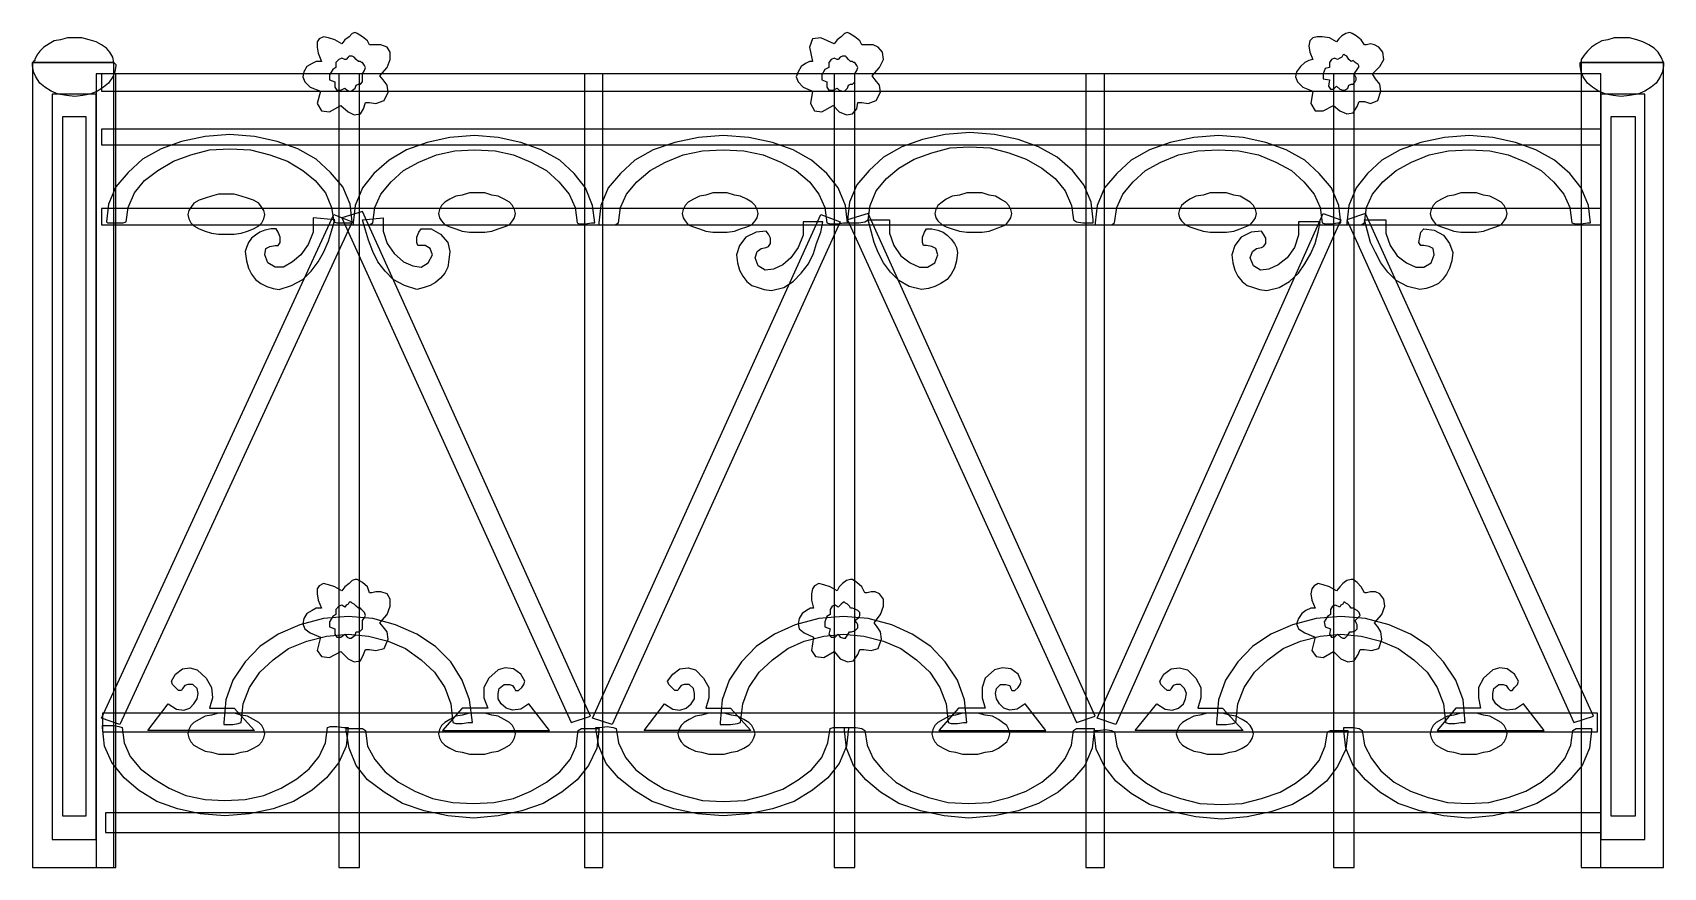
# Model space of a CAD drawing. Header units: centimetres. Extents: x -54 to 52, y -47 to 8.
import ezdxf

# ---------------------------------------------------------------- set-up
doc = ezdxf.new("R2010")
doc.units = ezdxf.units.CM
doc.header["$MEASUREMENT"] = 0
doc.layers.add('layer 1', color=7, linetype='Continuous')

msp = doc.modelspace()

# ---------------------------------------------------------------- linework, layer by layer
at = {"layer": 'layer 1', "color": 108}
for points, knots in [([(-31.4896, 4.79108), (-31.4896, 4.79108), (-31.28925, 4.52394), (-31.28925, 4.52394), (-31.28925, 4.52394), (-31.28925, 4.52394), (-31.02212, 4.19003), (-31.02212, 4.19003), (-31.02212, 4.19003), (-31.02212, 4.19003), (-30.95533, 3.72254), (-30.95533, 3.72254), (-30.95533, 3.72254), (-30.95533, 3.72254), (-31.22246, 3.18828), (-31.22246, 3.18828), (-31.22246, 3.18828), (-31.22246, 3.18828), (-31.75673, 2.98793), (-31.75673, 2.98793), (-31.75673, 2.98793), (-31.75673, 2.98793), (-32.15743, 3.05471), (-32.15743, 3.05471), (-32.15743, 3.05471), (-32.15743, 3.05471), (-32.42456, 3.05471), (-32.42456, 3.05471), (-32.42456, 3.05471), (-32.42456, 3.05471), (-32.55813, 2.65401), (-32.55813, 2.65401), (-32.55813, 2.65401), (-32.55813, 2.65401), (-32.75848, 2.3201), (-32.75848, 2.3201), (-32.75848, 2.3201), (-32.75848, 2.3201), (-33.15918, 2.25332), (-33.15918, 2.25332), (-33.15918, 2.25332), (-33.15918, 2.25332), (-33.55987, 2.45367), (-33.55987, 2.45367), (-33.55987, 2.45367), (-33.55987, 2.45367), (-34.02736, 2.85436), (-34.02736, 2.85436), (-34.02736, 2.85436), (-34.02736, 2.85436), (-34.76197, 2.45367), (-34.76197, 2.45367), (-34.76197, 2.45367), (-34.76197, 2.45367), (-35.29624, 2.52045), (-35.29624, 2.52045), (-35.29624, 2.52045), (-35.29624, 2.52045), (-35.56337, 2.98793), (-35.56337, 2.98793), (-35.56337, 2.98793), (-35.56337, 2.98793), (-35.36302, 3.78933), (-35.36302, 3.78933), (-35.36302, 3.78933), (-35.36302, 3.78933), (-36.03085, 4.05646), (-36.03085, 4.05646), (-36.03085, 4.05646), (-36.03085, 4.05646), (-36.36477, 4.39038), (-36.36477, 4.39038), (-36.36477, 4.39038), (-36.36477, 4.39038), (-36.49833, 4.72429), (-36.49833, 4.72429), (-36.49833, 4.72429), (-36.49833, 4.72429), (-36.43155, 5.05821), (-36.43155, 5.05821), (-36.43155, 5.05821), (-36.43155, 5.05821), (-36.2312, 5.39212), (-36.2312, 5.39212), (-36.2312, 5.39212), (-36.2312, 5.39212), (-35.89728, 5.59247), (-35.89728, 5.59247), (-35.89728, 5.59247), (-35.89728, 5.59247), (-35.63015, 5.72604), (-35.63015, 5.72604), (-35.63015, 5.72604), (-35.63015, 5.72604), (-35.29624, 5.72604), (-35.29624, 5.72604), (-35.29624, 5.72604), (-35.29624, 5.72604), (-35.49659, 6.2603), (-35.49659, 6.2603), (-35.49659, 6.2603), (-35.49659, 6.2603), (-35.56337, 6.661), (-35.56337, 6.661), (-35.56337, 6.661), (-35.56337, 6.661), (-35.56337, 6.99492), (-35.56337, 6.99492), (-35.56337, 6.99492), (-35.56337, 6.99492), (-35.4298, 7.19527), (-35.4298, 7.19527), (-35.4298, 7.19527), (-35.4298, 7.19527), (-35.16267, 7.32883), (-35.16267, 7.32883), (-35.16267, 7.32883), (-35.16267, 7.32883), (-34.82875, 7.26205), (-34.82875, 7.26205), (-34.82875, 7.26205), (-34.82875, 7.26205), (-34.42806, 7.12849), (-34.42806, 7.12849), (-34.42806, 7.12849), (-34.42806, 7.12849), (-33.96057, 6.86135), (-33.96057, 6.86135), (-33.96057, 6.86135), (-33.96057, 6.86135), (-33.76022, 7.12849), (-33.76022, 7.12849), (-33.76022, 7.12849), (-33.76022, 7.12849), (-33.49309, 7.32883), (-33.49309, 7.32883), (-33.49309, 7.32883), (-33.49309, 7.32883), (-33.29274, 7.52918), (-33.29274, 7.52918), (-33.29274, 7.52918), (-33.29274, 7.52918), (-33.09239, 7.59597), (-33.09239, 7.59597), (-33.09239, 7.59597), (-33.09239, 7.59597), (-32.95883, 7.52918), (-32.95883, 7.52918), (-32.95883, 7.52918), (-32.95883, 7.52918), (-32.62491, 7.32883), (-32.62491, 7.32883), (-32.62491, 7.32883), (-32.62491, 7.32883), (-32.291, 7.0617), (-32.291, 7.0617), (-32.291, 7.0617), (-32.291, 7.0617), (-32.15743, 6.79457), (-32.15743, 6.79457), (-32.15743, 6.79457), (-32.15743, 6.79457), (-32.02386, 6.79457), (-32.02386, 6.79457), (-32.02386, 6.79457), (-32.02386, 6.79457), (-31.75673, 6.79457), (-31.75673, 6.79457), (-31.75673, 6.79457), (-31.75673, 6.79457), (-31.42281, 6.79457), (-31.42281, 6.79457), (-31.42281, 6.79457), (-31.42281, 6.79457), (-31.02212, 6.661), (-31.02212, 6.661), (-31.02212, 6.661), (-31.02212, 6.661), (-30.82177, 6.32709), (-30.82177, 6.32709), (-30.82177, 6.32709), (-30.82177, 6.32709), (-30.82177, 5.85961), (-30.82177, 5.85961), (-30.82177, 5.85961), (-30.82177, 5.85961), (-31.02212, 5.32534), (-31.02212, 5.32534), (-31.02212, 5.32534), (-31.02212, 5.32534), (-31.4896, 4.79108), (-31.4896, 4.79108)], [0, 0, 0, 0, 0.020833333, 0.020833333, 0.020833333, 0.020833333, 0.041666667, 0.041666667, 0.041666667, 0.041666667, 0.0625, 0.0625, 0.0625, 0.0625, 0.083333333, 0.083333333, 0.083333333, 0.083333333, 0.104166667, 0.104166667, 0.104166667, 0.104166667, 0.125, 0.125, 0.125, 0.125, 0.145833333, 0.145833333, 0.145833333, 0.145833333, 0.166666667, 0.166666667, 0.166666667, 0.166666667, 0.1875, 0.1875, 0.1875, 0.1875, 0.208333333, 0.208333333, 0.208333333, 0.208333333, 0.229166667, 0.229166667, 0.229166667, 0.229166667, 0.25, 0.25, 0.25, 0.25, 0.270833333, 0.270833333, 0.270833333, 0.270833333, 0.291666667, 0.291666667, 0.291666667, 0.291666667, 0.3125, 0.3125, 0.3125, 0.3125, 0.333333333, 0.333333333, 0.333333333, 0.333333333, 0.354166667, 0.354166667, 0.354166667, 0.354166667, 0.375, 0.375, 0.375, 0.375, 0.395833333, 0.395833333, 0.395833333, 0.395833333, 0.416666667, 0.416666667, 0.416666667, 0.416666667, 0.4375, 0.4375, 0.4375, 0.4375, 0.458333333, 0.458333333, 0.458333333, 0.458333333, 0.479166667, 0.479166667, 0.479166667, 0.479166667, 0.5, 0.5, 0.5, 0.5, 0.520833333, 0.520833333, 0.520833333, 0.520833333, 0.541666667, 0.541666667, 0.541666667, 0.541666667, 0.5625, 0.5625, 0.5625, 0.5625, 0.583333333, 0.583333333, 0.583333333, 0.583333333, 0.604166667, 0.604166667, 0.604166667, 0.604166667, 0.625, 0.625, 0.625, 0.625, 0.645833333, 0.645833333, 0.645833333, 0.645833333, 0.666666667, 0.666666667, 0.666666667, 0.666666667, 0.6875, 0.6875, 0.6875, 0.6875, 0.708333333, 0.708333333, 0.708333333, 0.708333333, 0.729166667, 0.729166667, 0.729166667, 0.729166667, 0.75, 0.75, 0.75, 0.75, 0.770833333, 0.770833333, 0.770833333, 0.770833333, 0.791666667, 0.791666667, 0.791666667, 0.791666667, 0.8125, 0.8125, 0.8125, 0.8125, 0.833333333, 0.833333333, 0.833333333, 0.833333333, 0.854166667, 0.854166667, 0.854166667, 0.854166667, 0.875, 0.875, 0.875, 0.875, 0.895833333, 0.895833333, 0.895833333, 0.895833333, 0.916666667, 0.916666667, 0.916666667, 0.916666667, 0.9375, 0.9375, 0.9375, 0.9375, 0.958333333, 0.958333333, 0.958333333, 0.958333333, 0.979166667, 0.979166667, 0.979166667, 0.979166667, 1, 1, 1, 1]), ([(0.49953, 4.79108), (0.49953, 4.79108), (0.69988, 4.52394), (0.69988, 4.52394), (0.69988, 4.52394), (0.69988, 4.52394), (0.96701, 4.19003), (0.96701, 4.19003), (0.96701, 4.19003), (0.96701, 4.19003), (1.03379, 3.72254), (1.03379, 3.72254), (1.03379, 3.72254), (1.03379, 3.72254), (0.76666, 3.18828), (0.76666, 3.18828), (0.76666, 3.18828), (0.76666, 3.18828), (0.2324, 2.98793), (0.2324, 2.98793), (0.2324, 2.98793), (0.2324, 2.98793), (-0.1683, 3.05471), (-0.1683, 3.05471), (-0.1683, 3.05471), (-0.1683, 3.05471), (-0.43544, 3.05471), (-0.43544, 3.05471), (-0.43544, 3.05471), (-0.43544, 3.05471), (-0.50222, 2.65401), (-0.50222, 2.65401), (-0.50222, 2.65401), (-0.50222, 2.65401), (-0.76935, 2.3201), (-0.76935, 2.3201), (-0.76935, 2.3201), (-0.76935, 2.3201), (-1.17005, 2.25332), (-1.17005, 2.25332), (-1.17005, 2.25332), (-1.17005, 2.25332), (-1.63753, 2.45367), (-1.63753, 2.45367), (-1.63753, 2.45367), (-1.63753, 2.45367), (-2.03823, 2.85436), (-2.03823, 2.85436), (-2.03823, 2.85436), (-2.03823, 2.85436), (-2.77285, 2.45367), (-2.77285, 2.45367), (-2.77285, 2.45367), (-2.77285, 2.45367), (-3.24033, 2.52045), (-3.24033, 2.52045), (-3.24033, 2.52045), (-3.24033, 2.52045), (-3.50746, 2.98793), (-3.50746, 2.98793), (-3.50746, 2.98793), (-3.50746, 2.98793), (-3.37389, 3.78933), (-3.37389, 3.78933), (-3.37389, 3.78933), (-3.37389, 3.78933), (-3.97494, 4.05646), (-3.97494, 4.05646), (-3.97494, 4.05646), (-3.97494, 4.05646), (-4.30886, 4.39038), (-4.30886, 4.39038), (-4.30886, 4.39038), (-4.30886, 4.39038), (-4.44242, 4.72429), (-4.44242, 4.72429), (-4.44242, 4.72429), (-4.44242, 4.72429), (-4.30886, 5.05821), (-4.30886, 5.05821), (-4.30886, 5.05821), (-4.30886, 5.05821), (-4.10851, 5.39212), (-4.10851, 5.39212), (-4.10851, 5.39212), (-4.10851, 5.39212), (-3.84138, 5.59247), (-3.84138, 5.59247), (-3.84138, 5.59247), (-3.84138, 5.59247), (-3.57424, 5.72604), (-3.57424, 5.72604), (-3.57424, 5.72604), (-3.57424, 5.72604), (-3.37389, 5.72604), (-3.37389, 5.72604), (-3.37389, 5.72604), (-3.37389, 5.72604), (-3.57424, 6.661), (-3.57424, 6.661), (-3.57424, 6.661), (-3.57424, 6.661), (-3.37389, 7.19527), (-3.37389, 7.19527), (-3.37389, 7.19527), (-3.37389, 7.19527), (-2.83963, 7.26205), (-2.83963, 7.26205), (-2.83963, 7.26205), (-2.83963, 7.26205), (-1.97145, 6.86135), (-1.97145, 6.86135), (-1.97145, 6.86135), (-1.97145, 6.86135), (-1.7711, 7.12849), (-1.7711, 7.12849), (-1.7711, 7.12849), (-1.7711, 7.12849), (-1.50397, 7.32883), (-1.50397, 7.32883), (-1.50397, 7.32883), (-1.50397, 7.32883), (-1.30362, 7.52918), (-1.30362, 7.52918), (-1.30362, 7.52918), (-1.30362, 7.52918), (-1.10327, 7.59597), (-1.10327, 7.59597), (-1.10327, 7.59597), (-1.10327, 7.59597), (-0.9697, 7.52918), (-0.9697, 7.52918), (-0.9697, 7.52918), (-0.9697, 7.52918), (-0.63579, 7.32883), (-0.63579, 7.32883), (-0.63579, 7.32883), (-0.63579, 7.32883), (-0.30187, 7.0617), (-0.30187, 7.0617), (-0.30187, 7.0617), (-0.30187, 7.0617), (-0.1683, 6.79457), (-0.1683, 6.79457), (-0.1683, 6.79457), (-0.1683, 6.79457), (-0.03474, 6.79457), (-0.03474, 6.79457), (-0.03474, 6.79457), (-0.03474, 6.79457), (0.2324, 6.79457), (0.2324, 6.79457), (0.2324, 6.79457), (0.2324, 6.79457), (0.56631, 6.79457), (0.56631, 6.79457), (0.56631, 6.79457), (0.56631, 6.79457), (0.90023, 6.661), (0.90023, 6.661), (0.90023, 6.661), (0.90023, 6.661), (1.16736, 6.32709), (1.16736, 6.32709), (1.16736, 6.32709), (1.16736, 6.32709), (1.23414, 5.85961), (1.23414, 5.85961), (1.23414, 5.85961), (1.23414, 5.85961), (0.96701, 5.32534), (0.96701, 5.32534), (0.96701, 5.32534), (0.96701, 5.32534), (0.49953, 4.79108), (0.49953, 4.79108)], [0, 0, 0, 0, 0.022727273, 0.022727273, 0.022727273, 0.022727273, 0.045454545, 0.045454545, 0.045454545, 0.045454545, 0.068181818, 0.068181818, 0.068181818, 0.068181818, 0.090909091, 0.090909091, 0.090909091, 0.090909091, 0.113636364, 0.113636364, 0.113636364, 0.113636364, 0.136363636, 0.136363636, 0.136363636, 0.136363636, 0.159090909, 0.159090909, 0.159090909, 0.159090909, 0.181818182, 0.181818182, 0.181818182, 0.181818182, 0.204545455, 0.204545455, 0.204545455, 0.204545455, 0.227272727, 0.227272727, 0.227272727, 0.227272727, 0.25, 0.25, 0.25, 0.25, 0.272727273, 0.272727273, 0.272727273, 0.272727273, 0.295454545, 0.295454545, 0.295454545, 0.295454545, 0.318181818, 0.318181818, 0.318181818, 0.318181818, 0.340909091, 0.340909091, 0.340909091, 0.340909091, 0.363636364, 0.363636364, 0.363636364, 0.363636364, 0.386363636, 0.386363636, 0.386363636, 0.386363636, 0.409090909, 0.409090909, 0.409090909, 0.409090909, 0.431818182, 0.431818182, 0.431818182, 0.431818182, 0.454545455, 0.454545455, 0.454545455, 0.454545455, 0.477272727, 0.477272727, 0.477272727, 0.477272727, 0.5, 0.5, 0.5, 0.5, 0.522727273, 0.522727273, 0.522727273, 0.522727273, 0.545454545, 0.545454545, 0.545454545, 0.545454545, 0.568181818, 0.568181818, 0.568181818, 0.568181818, 0.590909091, 0.590909091, 0.590909091, 0.590909091, 0.613636364, 0.613636364, 0.613636364, 0.613636364, 0.636363636, 0.636363636, 0.636363636, 0.636363636, 0.659090909, 0.659090909, 0.659090909, 0.659090909, 0.681818182, 0.681818182, 0.681818182, 0.681818182, 0.704545455, 0.704545455, 0.704545455, 0.704545455, 0.727272727, 0.727272727, 0.727272727, 0.727272727, 0.75, 0.75, 0.75, 0.75, 0.772727273, 0.772727273, 0.772727273, 0.772727273, 0.795454545, 0.795454545, 0.795454545, 0.795454545, 0.818181818, 0.818181818, 0.818181818, 0.818181818, 0.840909091, 0.840909091, 0.840909091, 0.840909091, 0.863636364, 0.863636364, 0.863636364, 0.863636364, 0.886363636, 0.886363636, 0.886363636, 0.886363636, 0.909090909, 0.909090909, 0.909090909, 0.909090909, 0.931818182, 0.931818182, 0.931818182, 0.931818182, 0.954545455, 0.954545455, 0.954545455, 0.954545455, 0.977272727, 0.977272727, 0.977272727, 0.977272727, 1, 1, 1, 1]), ([(33.02292, 4.92464), (33.02292, 4.92464), (33.22327, 4.59073), (33.22327, 4.59073), (33.22327, 4.59073), (33.22327, 4.59073), (33.4904, 4.25681), (33.4904, 4.25681), (33.4904, 4.25681), (33.4904, 4.25681), (33.55718, 3.78933), (33.55718, 3.78933), (33.55718, 3.78933), (33.55718, 3.78933), (33.35684, 3.18828), (33.35684, 3.18828), (33.35684, 3.18828), (33.35684, 3.18828), (32.88935, 2.98793), (32.88935, 2.98793), (32.88935, 2.98793), (32.88935, 2.98793), (32.48865, 3.1215), (32.48865, 3.1215), (32.48865, 3.1215), (32.48865, 3.1215), (32.15474, 3.1215), (32.15474, 3.1215), (32.15474, 3.1215), (32.15474, 3.1215), (32.02117, 2.78758), (32.02117, 2.78758), (32.02117, 2.78758), (32.02117, 2.78758), (31.75404, 2.38688), (31.75404, 2.38688), (31.75404, 2.38688), (31.75404, 2.38688), (31.35334, 2.3201), (31.35334, 2.3201), (31.35334, 2.3201), (31.35334, 2.3201), (30.88586, 2.52045), (30.88586, 2.52045), (30.88586, 2.52045), (30.88586, 2.52045), (30.48516, 2.85436), (30.48516, 2.85436), (30.48516, 2.85436), (30.48516, 2.85436), (29.81733, 2.52045), (29.81733, 2.52045), (29.81733, 2.52045), (29.81733, 2.52045), (29.28306, 2.52045), (29.28306, 2.52045), (29.28306, 2.52045), (29.28306, 2.52045), (29.01593, 2.98793), (29.01593, 2.98793), (29.01593, 2.98793), (29.01593, 2.98793), (29.1495, 3.78933), (29.1495, 3.78933), (29.1495, 3.78933), (29.1495, 3.78933), (28.48167, 4.05646), (28.48167, 4.05646), (28.48167, 4.05646), (28.48167, 4.05646), (28.14775, 4.39038), (28.14775, 4.39038), (28.14775, 4.39038), (28.14775, 4.39038), (28.01418, 4.72429), (28.01418, 4.72429), (28.01418, 4.72429), (28.01418, 4.72429), (28.08097, 5.05821), (28.08097, 5.05821), (28.08097, 5.05821), (28.08097, 5.05821), (28.3481, 5.39212), (28.3481, 5.39212), (28.3481, 5.39212), (28.3481, 5.39212), (28.61523, 5.65926), (28.61523, 5.65926), (28.61523, 5.65926), (28.61523, 5.65926), (28.88236, 5.79282), (28.88236, 5.79282), (28.88236, 5.79282), (28.88236, 5.79282), (29.1495, 5.85961), (29.1495, 5.85961), (29.1495, 5.85961), (29.1495, 5.85961), (28.94915, 6.32709), (28.94915, 6.32709), (28.94915, 6.32709), (28.94915, 6.32709), (28.88236, 6.72779), (28.88236, 6.72779), (28.88236, 6.72779), (28.88236, 6.72779), (28.94915, 7.0617), (28.94915, 7.0617), (28.94915, 7.0617), (28.94915, 7.0617), (29.1495, 7.26205), (29.1495, 7.26205), (29.1495, 7.26205), (29.1495, 7.26205), (29.41663, 7.32883), (29.41663, 7.32883), (29.41663, 7.32883), (29.41663, 7.32883), (29.75055, 7.32883), (29.75055, 7.32883), (29.75055, 7.32883), (29.75055, 7.32883), (30.21803, 7.26205), (30.21803, 7.26205), (30.21803, 7.26205), (30.21803, 7.26205), (30.68551, 6.99492), (30.68551, 6.99492), (30.68551, 6.99492), (30.68551, 6.99492), (30.81908, 7.19527), (30.81908, 7.19527), (30.81908, 7.19527), (30.81908, 7.19527), (31.01943, 7.39562), (31.01943, 7.39562), (31.01943, 7.39562), (31.01943, 7.39562), (31.28656, 7.52918), (31.28656, 7.52918), (31.28656, 7.52918), (31.28656, 7.52918), (31.55369, 7.59597), (31.55369, 7.59597), (31.55369, 7.59597), (31.55369, 7.59597), (31.68726, 7.52918), (31.68726, 7.52918), (31.68726, 7.52918), (31.68726, 7.52918), (31.95439, 7.39562), (31.95439, 7.39562), (31.95439, 7.39562), (31.95439, 7.39562), (32.2883, 7.12849), (32.2883, 7.12849), (32.2883, 7.12849), (32.2883, 7.12849), (32.48865, 6.79457), (32.48865, 6.79457), (32.48865, 6.79457), (32.48865, 6.79457), (32.62222, 6.79457), (32.62222, 6.79457), (32.62222, 6.79457), (32.62222, 6.79457), (32.88935, 6.86135), (32.88935, 6.86135), (32.88935, 6.86135), (32.88935, 6.86135), (33.15649, 6.79457), (33.15649, 6.79457), (33.15649, 6.79457), (33.15649, 6.79457), (33.42362, 6.661), (33.42362, 6.661), (33.42362, 6.661), (33.42362, 6.661), (33.69075, 6.32709), (33.69075, 6.32709), (33.69075, 6.32709), (33.69075, 6.32709), (33.75753, 5.85961), (33.75753, 5.85961), (33.75753, 5.85961), (33.75753, 5.85961), (33.4904, 5.39212), (33.4904, 5.39212), (33.4904, 5.39212), (33.4904, 5.39212), (33.02292, 4.92464), (33.02292, 4.92464)], [0, 0, 0, 0, 0.020833333, 0.020833333, 0.020833333, 0.020833333, 0.041666667, 0.041666667, 0.041666667, 0.041666667, 0.0625, 0.0625, 0.0625, 0.0625, 0.083333333, 0.083333333, 0.083333333, 0.083333333, 0.104166667, 0.104166667, 0.104166667, 0.104166667, 0.125, 0.125, 0.125, 0.125, 0.145833333, 0.145833333, 0.145833333, 0.145833333, 0.166666667, 0.166666667, 0.166666667, 0.166666667, 0.1875, 0.1875, 0.1875, 0.1875, 0.208333333, 0.208333333, 0.208333333, 0.208333333, 0.229166667, 0.229166667, 0.229166667, 0.229166667, 0.25, 0.25, 0.25, 0.25, 0.270833333, 0.270833333, 0.270833333, 0.270833333, 0.291666667, 0.291666667, 0.291666667, 0.291666667, 0.3125, 0.3125, 0.3125, 0.3125, 0.333333333, 0.333333333, 0.333333333, 0.333333333, 0.354166667, 0.354166667, 0.354166667, 0.354166667, 0.375, 0.375, 0.375, 0.375, 0.395833333, 0.395833333, 0.395833333, 0.395833333, 0.416666667, 0.416666667, 0.416666667, 0.416666667, 0.4375, 0.4375, 0.4375, 0.4375, 0.458333333, 0.458333333, 0.458333333, 0.458333333, 0.479166667, 0.479166667, 0.479166667, 0.479166667, 0.5, 0.5, 0.5, 0.5, 0.520833333, 0.520833333, 0.520833333, 0.520833333, 0.541666667, 0.541666667, 0.541666667, 0.541666667, 0.5625, 0.5625, 0.5625, 0.5625, 0.583333333, 0.583333333, 0.583333333, 0.583333333, 0.604166667, 0.604166667, 0.604166667, 0.604166667, 0.625, 0.625, 0.625, 0.625, 0.645833333, 0.645833333, 0.645833333, 0.645833333, 0.666666667, 0.666666667, 0.666666667, 0.666666667, 0.6875, 0.6875, 0.6875, 0.6875, 0.708333333, 0.708333333, 0.708333333, 0.708333333, 0.729166667, 0.729166667, 0.729166667, 0.729166667, 0.75, 0.75, 0.75, 0.75, 0.770833333, 0.770833333, 0.770833333, 0.770833333, 0.791666667, 0.791666667, 0.791666667, 0.791666667, 0.8125, 0.8125, 0.8125, 0.8125, 0.833333333, 0.833333333, 0.833333333, 0.833333333, 0.854166667, 0.854166667, 0.854166667, 0.854166667, 0.875, 0.875, 0.875, 0.875, 0.895833333, 0.895833333, 0.895833333, 0.895833333, 0.916666667, 0.916666667, 0.916666667, 0.916666667, 0.9375, 0.9375, 0.9375, 0.9375, 0.958333333, 0.958333333, 0.958333333, 0.958333333, 0.979166667, 0.979166667, 0.979166667, 0.979166667, 1, 1, 1, 1]), ([(-51.32419, 7.26205), (-51.32419, 7.26205), (-50.85671, 7.26205), (-50.85671, 7.26205), (-50.85671, 7.26205), (-50.85671, 7.26205), (-50.38923, 7.12849), (-50.38923, 7.12849), (-50.38923, 7.12849), (-50.38923, 7.12849), (-49.92175, 6.99492), (-49.92175, 6.99492), (-49.92175, 6.99492), (-49.92175, 6.99492), (-49.58783, 6.79457), (-49.58783, 6.79457), (-49.58783, 6.79457), (-49.58783, 6.79457), (-49.25391, 6.59422), (-49.25391, 6.59422), (-49.25391, 6.59422), (-49.25391, 6.59422), (-49.05356, 6.32709), (-49.05356, 6.32709), (-49.05356, 6.32709), (-49.05356, 6.32709), (-48.85321, 5.99317), (-48.85321, 5.99317), (-48.85321, 5.99317), (-48.85321, 5.99317), (-48.78643, 5.65926), (-48.78643, 5.65926), (-48.78643, 5.65926), (-48.78643, 5.65926), (-48.78643, 5.65926), (-48.78643, 5.65926), (-48.78643, 5.65926), (-48.78643, 5.65926), (-48.78643, 5.65926), (-48.78643, 5.65926), (-48.78643, 5.65926), (-48.78643, 5.65926), (-48.78643, 5.65926), (-48.78643, 5.65926), (-48.78643, 5.65926), (-48.78643, 5.65926), (-48.78643, 5.65926), (-48.78643, 5.65926), (-48.78643, 5.65926), (-48.78643, 5.65926), (-54.0623, 5.65926), (-54.0623, 5.65926), (-54.0623, 5.65926), (-54.0623, 5.65926), (-54.0623, 5.65926), (-54.0623, 5.65926), (-54.0623, 5.65926), (-54.0623, 5.65926), (-53.99552, 5.72604), (-53.99552, 5.72604), (-53.99552, 5.72604), (-53.99552, 5.72604), (-53.92873, 5.79282), (-53.92873, 5.79282), (-53.92873, 5.79282), (-53.92873, 5.79282), (-53.92873, 5.85961), (-53.92873, 5.85961), (-53.92873, 5.85961), (-53.92873, 5.85961), (-53.79517, 6.12674), (-53.79517, 6.12674), (-53.79517, 6.12674), (-53.79517, 6.12674), (-53.59482, 6.39387), (-53.59482, 6.39387), (-53.59482, 6.39387), (-53.59482, 6.39387), (-53.32769, 6.661), (-53.32769, 6.661), (-53.32769, 6.661), (-53.32769, 6.661), (-52.99377, 6.86135), (-52.99377, 6.86135), (-52.99377, 6.86135), (-52.99377, 6.86135), (-52.65985, 7.0617), (-52.65985, 7.0617), (-52.65985, 7.0617), (-52.65985, 7.0617), (-52.25916, 7.12849), (-52.25916, 7.12849), (-52.25916, 7.12849), (-52.25916, 7.12849), (-51.79167, 7.26205), (-51.79167, 7.26205), (-51.79167, 7.26205), (-51.79167, 7.26205), (-51.32419, 7.26205), (-51.32419, 7.26205), (-51.32419, 7.26205), (-51.32419, 7.26205), (-51.32419, 7.26205), (-51.32419, 7.26205)], [0, 0, 0, 0, 0.038461538, 0.038461538, 0.038461538, 0.038461538, 0.076923077, 0.076923077, 0.076923077, 0.076923077, 0.115384615, 0.115384615, 0.115384615, 0.115384615, 0.153846154, 0.153846154, 0.153846154, 0.153846154, 0.192307692, 0.192307692, 0.192307692, 0.192307692, 0.230769231, 0.230769231, 0.230769231, 0.230769231, 0.269230769, 0.269230769, 0.269230769, 0.269230769, 0.307692308, 0.307692308, 0.307692308, 0.307692308, 0.346153846, 0.346153846, 0.346153846, 0.346153846, 0.384615385, 0.384615385, 0.384615385, 0.384615385, 0.423076923, 0.423076923, 0.423076923, 0.423076923, 0.461538462, 0.461538462, 0.461538462, 0.461538462, 0.5, 0.5, 0.5, 0.5, 0.538461538, 0.538461538, 0.538461538, 0.538461538, 0.576923077, 0.576923077, 0.576923077, 0.576923077, 0.615384615, 0.615384615, 0.615384615, 0.615384615, 0.653846154, 0.653846154, 0.653846154, 0.653846154, 0.692307692, 0.692307692, 0.692307692, 0.692307692, 0.730769231, 0.730769231, 0.730769231, 0.730769231, 0.769230769, 0.769230769, 0.769230769, 0.769230769, 0.807692308, 0.807692308, 0.807692308, 0.807692308, 0.846153846, 0.846153846, 0.846153846, 0.846153846, 0.884615385, 0.884615385, 0.884615385, 0.884615385, 0.923076923, 0.923076923, 0.923076923, 0.923076923, 0.961538462, 0.961538462, 0.961538462, 0.961538462, 1, 1, 1, 1]), ([(49.18444, 7.26205), (49.18444, 7.26205), (49.71871, 7.26205), (49.71871, 7.26205), (49.71871, 7.26205), (49.71871, 7.26205), (50.18619, 7.12849), (50.18619, 7.12849), (50.18619, 7.12849), (50.18619, 7.12849), (50.58689, 6.99492), (50.58689, 6.99492), (50.58689, 6.99492), (50.58689, 6.99492), (50.98758, 6.79457), (50.98758, 6.79457), (50.98758, 6.79457), (50.98758, 6.79457), (51.3215, 6.59422), (51.3215, 6.59422), (51.3215, 6.59422), (51.3215, 6.59422), (51.58863, 6.32709), (51.58863, 6.32709), (51.58863, 6.32709), (51.58863, 6.32709), (51.78898, 5.99317), (51.78898, 5.99317), (51.78898, 5.99317), (51.78898, 5.99317), (51.92255, 5.65926), (51.92255, 5.65926), (51.92255, 5.65926), (51.92255, 5.65926), (51.92255, 5.65926), (51.92255, 5.65926), (51.92255, 5.65926), (51.92255, 5.65926), (51.92255, 5.65926), (51.92255, 5.65926), (51.92255, 5.65926), (51.92255, 5.65926), (51.92255, 5.65926), (51.92255, 5.65926), (51.92255, 5.65926), (51.92255, 5.65926), (51.92255, 5.65926), (51.92255, 5.65926), (51.92255, 5.65926), (51.92255, 5.65926), (46.51311, 5.65926), (46.51311, 5.65926), (46.51311, 5.65926), (46.51311, 5.65926), (46.5799, 5.65926), (46.5799, 5.65926), (46.5799, 5.65926), (46.5799, 5.65926), (46.5799, 5.72604), (46.5799, 5.72604), (46.5799, 5.72604), (46.5799, 5.72604), (46.5799, 5.79282), (46.5799, 5.79282), (46.5799, 5.79282), (46.5799, 5.79282), (46.5799, 5.85961), (46.5799, 5.85961), (46.5799, 5.85961), (46.5799, 5.85961), (46.78025, 6.12674), (46.78025, 6.12674), (46.78025, 6.12674), (46.78025, 6.12674), (46.9806, 6.39387), (46.9806, 6.39387), (46.9806, 6.39387), (46.9806, 6.39387), (47.24773, 6.661), (47.24773, 6.661), (47.24773, 6.661), (47.24773, 6.661), (47.58164, 6.86135), (47.58164, 6.86135), (47.58164, 6.86135), (47.58164, 6.86135), (47.91556, 7.0617), (47.91556, 7.0617), (47.91556, 7.0617), (47.91556, 7.0617), (48.31626, 7.12849), (48.31626, 7.12849), (48.31626, 7.12849), (48.31626, 7.12849), (48.71696, 7.26205), (48.71696, 7.26205), (48.71696, 7.26205), (48.71696, 7.26205), (49.18444, 7.26205), (49.18444, 7.26205), (49.18444, 7.26205), (49.18444, 7.26205), (49.18444, 7.26205), (49.18444, 7.26205)], [0, 0, 0, 0, 0.038461538, 0.038461538, 0.038461538, 0.038461538, 0.076923077, 0.076923077, 0.076923077, 0.076923077, 0.115384615, 0.115384615, 0.115384615, 0.115384615, 0.153846154, 0.153846154, 0.153846154, 0.153846154, 0.192307692, 0.192307692, 0.192307692, 0.192307692, 0.230769231, 0.230769231, 0.230769231, 0.230769231, 0.269230769, 0.269230769, 0.269230769, 0.269230769, 0.307692308, 0.307692308, 0.307692308, 0.307692308, 0.346153846, 0.346153846, 0.346153846, 0.346153846, 0.384615385, 0.384615385, 0.384615385, 0.384615385, 0.423076923, 0.423076923, 0.423076923, 0.423076923, 0.461538462, 0.461538462, 0.461538462, 0.461538462, 0.5, 0.5, 0.5, 0.5, 0.538461538, 0.538461538, 0.538461538, 0.538461538, 0.576923077, 0.576923077, 0.576923077, 0.576923077, 0.615384615, 0.615384615, 0.615384615, 0.615384615, 0.653846154, 0.653846154, 0.653846154, 0.653846154, 0.692307692, 0.692307692, 0.692307692, 0.692307692, 0.730769231, 0.730769231, 0.730769231, 0.730769231, 0.769230769, 0.769230769, 0.769230769, 0.769230769, 0.807692308, 0.807692308, 0.807692308, 0.807692308, 0.846153846, 0.846153846, 0.846153846, 0.846153846, 0.884615385, 0.884615385, 0.884615385, 0.884615385, 0.923076923, 0.923076923, 0.923076923, 0.923076923, 0.961538462, 0.961538462, 0.961538462, 0.961538462, 1, 1, 1, 1]), ([(-48.78643, 5.65926), (-48.78643, 5.65926), (-54.0623, 5.65926), (-54.0623, 5.65926), (-54.0623, 5.65926), (-54.0623, 5.65926), (-54.0623, 5.59247), (-54.0623, 5.59247), (-54.0623, 5.59247), (-54.0623, 5.59247), (-54.0623, 5.52569), (-54.0623, 5.52569), (-54.0623, 5.52569), (-54.0623, 5.52569), (-54.0623, 5.52569), (-54.0623, 5.52569), (-54.0623, 5.52569), (-54.0623, 5.52569), (-54.0623, 5.45891), (-54.0623, 5.45891), (-54.0623, 5.45891), (-54.0623, 5.45891), (-53.99552, 5.05821), (-53.99552, 5.05821), (-53.99552, 5.05821), (-53.99552, 5.05821), (-53.86195, 4.72429), (-53.86195, 4.72429), (-53.86195, 4.72429), (-53.86195, 4.72429), (-53.59482, 4.32359), (-53.59482, 4.32359), (-53.59482, 4.32359), (-53.59482, 4.32359), (-53.2609, 4.05646), (-53.2609, 4.05646), (-53.2609, 4.05646), (-53.2609, 4.05646), (-52.8602, 3.78933), (-52.8602, 3.78933), (-52.8602, 3.78933), (-52.8602, 3.78933), (-52.39272, 3.58898), (-52.39272, 3.58898), (-52.39272, 3.58898), (-52.39272, 3.58898), (-51.85846, 3.5222), (-51.85846, 3.5222), (-51.85846, 3.5222), (-51.85846, 3.5222), (-51.32419, 3.45541), (-51.32419, 3.45541), (-51.32419, 3.45541), (-51.32419, 3.45541), (-50.78993, 3.5222), (-50.78993, 3.5222), (-50.78993, 3.5222), (-50.78993, 3.5222), (-50.32244, 3.58898), (-50.32244, 3.58898), (-50.32244, 3.58898), (-50.32244, 3.58898), (-49.85496, 3.78933), (-49.85496, 3.78933), (-49.85496, 3.78933), (-49.85496, 3.78933), (-49.45426, 4.05646), (-49.45426, 4.05646), (-49.45426, 4.05646), (-49.45426, 4.05646), (-49.12035, 4.32359), (-49.12035, 4.32359), (-49.12035, 4.32359), (-49.12035, 4.32359), (-48.85321, 4.72429), (-48.85321, 4.72429), (-48.85321, 4.72429), (-48.85321, 4.72429), (-48.71965, 5.05821), (-48.71965, 5.05821), (-48.71965, 5.05821), (-48.71965, 5.05821), (-48.65287, 5.45891), (-48.65287, 5.45891), (-48.65287, 5.45891), (-48.65287, 5.45891), (-48.65287, 5.52569), (-48.65287, 5.52569), (-48.65287, 5.52569), (-48.65287, 5.52569), (-48.65287, 5.52569), (-48.65287, 5.52569), (-48.65287, 5.52569), (-48.65287, 5.52569), (-48.71965, 5.59247), (-48.71965, 5.59247), (-48.71965, 5.59247), (-48.71965, 5.59247), (-48.78643, 5.65926), (-48.78643, 5.65926)], [0, 0, 0, 0, 0.04, 0.04, 0.04, 0.04, 0.08, 0.08, 0.08, 0.08, 0.12, 0.12, 0.12, 0.12, 0.16, 0.16, 0.16, 0.16, 0.2, 0.2, 0.2, 0.2, 0.24, 0.24, 0.24, 0.24, 0.28, 0.28, 0.28, 0.28, 0.32, 0.32, 0.32, 0.32, 0.36, 0.36, 0.36, 0.36, 0.4, 0.4, 0.4, 0.4, 0.44, 0.44, 0.44, 0.44, 0.48, 0.48, 0.48, 0.48, 0.52, 0.52, 0.52, 0.52, 0.56, 0.56, 0.56, 0.56, 0.6, 0.6, 0.6, 0.6, 0.64, 0.64, 0.64, 0.64, 0.68, 0.68, 0.68, 0.68, 0.72, 0.72, 0.72, 0.72, 0.76, 0.76, 0.76, 0.76, 0.8, 0.8, 0.8, 0.8, 0.84, 0.84, 0.84, 0.84, 0.88, 0.88, 0.88, 0.88, 0.92, 0.92, 0.92, 0.92, 0.96, 0.96, 0.96, 0.96, 1, 1, 1, 1]), ([(-54.0623, 5.65926), (-54.0623, 5.65926), (-48.78643, 5.65926), (-48.78643, 5.65926), (-48.78643, 5.65926), (-48.78643, 5.65926), (-48.78643, -46.63195), (-48.78643, -46.63195), (-48.78643, -46.63195), (-48.78643, -46.63195), (-54.0623, -46.63195), (-54.0623, -46.63195), (-54.0623, -46.63195), (-54.0623, -46.63195), (-54.0623, 5.65926), (-54.0623, 5.65926)], [0, 0, 0, 0, 0.25, 0.25, 0.25, 0.25, 0.5, 0.5, 0.5, 0.5, 0.75, 0.75, 0.75, 0.75, 1, 1, 1, 1]), ([(51.92255, 5.65926), (51.92255, 5.65926), (46.51311, 5.65926), (46.51311, 5.65926), (46.51311, 5.65926), (46.51311, 5.65926), (46.51311, 5.59247), (46.51311, 5.59247), (46.51311, 5.59247), (46.51311, 5.59247), (46.51311, 5.52569), (46.51311, 5.52569), (46.51311, 5.52569), (46.51311, 5.52569), (46.51311, 5.52569), (46.51311, 5.52569), (46.51311, 5.52569), (46.51311, 5.52569), (46.51311, 5.45891), (46.51311, 5.45891), (46.51311, 5.45891), (46.51311, 5.45891), (46.5799, 5.05821), (46.5799, 5.05821), (46.5799, 5.05821), (46.5799, 5.05821), (46.71346, 4.72429), (46.71346, 4.72429), (46.71346, 4.72429), (46.71346, 4.72429), (46.9806, 4.32359), (46.9806, 4.32359), (46.9806, 4.32359), (46.9806, 4.32359), (47.31451, 4.05646), (47.31451, 4.05646), (47.31451, 4.05646), (47.31451, 4.05646), (47.71521, 3.78933), (47.71521, 3.78933), (47.71521, 3.78933), (47.71521, 3.78933), (48.18269, 3.58898), (48.18269, 3.58898), (48.18269, 3.58898), (48.18269, 3.58898), (48.65017, 3.5222), (48.65017, 3.5222), (48.65017, 3.5222), (48.65017, 3.5222), (49.18444, 3.45541), (49.18444, 3.45541), (49.18444, 3.45541), (49.18444, 3.45541), (49.71871, 3.5222), (49.71871, 3.5222), (49.71871, 3.5222), (49.71871, 3.5222), (50.25297, 3.58898), (50.25297, 3.58898), (50.25297, 3.58898), (50.25297, 3.58898), (50.72045, 3.78933), (50.72045, 3.78933), (50.72045, 3.78933), (50.72045, 3.78933), (51.12115, 4.05646), (51.12115, 4.05646), (51.12115, 4.05646), (51.12115, 4.05646), (51.45507, 4.32359), (51.45507, 4.32359), (51.45507, 4.32359), (51.45507, 4.32359), (51.7222, 4.72429), (51.7222, 4.72429), (51.7222, 4.72429), (51.7222, 4.72429), (51.85577, 5.05821), (51.85577, 5.05821), (51.85577, 5.05821), (51.85577, 5.05821), (51.92255, 5.45891), (51.92255, 5.45891), (51.92255, 5.45891), (51.92255, 5.45891), (51.92255, 5.52569), (51.92255, 5.52569), (51.92255, 5.52569), (51.92255, 5.52569), (51.92255, 5.52569), (51.92255, 5.52569), (51.92255, 5.52569), (51.92255, 5.52569), (51.92255, 5.59247), (51.92255, 5.59247), (51.92255, 5.59247), (51.92255, 5.59247), (51.92255, 5.65926), (51.92255, 5.65926)], [0, 0, 0, 0, 0.04, 0.04, 0.04, 0.04, 0.08, 0.08, 0.08, 0.08, 0.12, 0.12, 0.12, 0.12, 0.16, 0.16, 0.16, 0.16, 0.2, 0.2, 0.2, 0.2, 0.24, 0.24, 0.24, 0.24, 0.28, 0.28, 0.28, 0.28, 0.32, 0.32, 0.32, 0.32, 0.36, 0.36, 0.36, 0.36, 0.4, 0.4, 0.4, 0.4, 0.44, 0.44, 0.44, 0.44, 0.48, 0.48, 0.48, 0.48, 0.52, 0.52, 0.52, 0.52, 0.56, 0.56, 0.56, 0.56, 0.6, 0.6, 0.6, 0.6, 0.64, 0.64, 0.64, 0.64, 0.68, 0.68, 0.68, 0.68, 0.72, 0.72, 0.72, 0.72, 0.76, 0.76, 0.76, 0.76, 0.8, 0.8, 0.8, 0.8, 0.84, 0.84, 0.84, 0.84, 0.88, 0.88, 0.88, 0.88, 0.92, 0.92, 0.92, 0.92, 0.96, 0.96, 0.96, 0.96, 1, 1, 1, 1]), ([(46.5799, 5.65926), (46.5799, 5.65926), (51.92255, 5.65926), (51.92255, 5.65926), (51.92255, 5.65926), (51.92255, 5.65926), (51.92255, -46.63195), (51.92255, -46.63195), (51.92255, -46.63195), (51.92255, -46.63195), (46.5799, -46.63195), (46.5799, -46.63195), (46.5799, -46.63195), (46.5799, -46.63195), (46.5799, 5.65926), (46.5799, 5.65926)], [0, 0, 0, 0, 0.25, 0.25, 0.25, 0.25, 0.5, 0.5, 0.5, 0.5, 0.75, 0.75, 0.75, 0.75, 1, 1, 1, 1]), ([(-49.92175, 4.92464), (-49.92175, 4.92464), (-48.65287, 4.92464), (-48.65287, 4.92464), (-48.65287, 4.92464), (-48.65287, 4.92464), (-48.65287, -46.63195), (-48.65287, -46.63195), (-48.65287, -46.63195), (-48.65287, -46.63195), (-49.92175, -46.63195), (-49.92175, -46.63195), (-49.92175, -46.63195), (-49.92175, -46.63195), (-49.92175, 4.92464), (-49.92175, 4.92464)], [0, 0, 0, 0, 0.25, 0.25, 0.25, 0.25, 0.5, 0.5, 0.5, 0.5, 0.75, 0.75, 0.75, 0.75, 1, 1, 1, 1]), ([(-49.58783, 4.92464), (-49.58783, 4.92464), (47.84878, 4.92464), (47.84878, 4.92464), (47.84878, 4.92464), (47.84878, 4.92464), (47.84878, 3.78933), (47.84878, 3.78933), (47.84878, 3.78933), (47.84878, 3.78933), (-49.58783, 3.78933), (-49.58783, 3.78933), (-49.58783, 3.78933), (-49.58783, 3.78933), (-49.58783, 4.92464), (-49.58783, 4.92464)], [0, 0, 0, 0, 0.25, 0.25, 0.25, 0.25, 0.5, 0.5, 0.5, 0.5, 0.75, 0.75, 0.75, 0.75, 1, 1, 1, 1]), ([(-34.16092, 4.92464), (-34.16092, 4.92464), (-32.82526, 4.92464), (-32.82526, 4.92464), (-32.82526, 4.92464), (-32.82526, 4.92464), (-32.82526, -46.63195), (-32.82526, -46.63195), (-32.82526, -46.63195), (-32.82526, -46.63195), (-34.16092, -46.63195), (-34.16092, -46.63195), (-34.16092, -46.63195), (-34.16092, -46.63195), (-34.16092, 4.92464), (-34.16092, 4.92464)], [0, 0, 0, 0, 0.25, 0.25, 0.25, 0.25, 0.5, 0.5, 0.5, 0.5, 0.75, 0.75, 0.75, 0.75, 1, 1, 1, 1]), ([(-18.19975, 4.92464), (-18.19975, 4.92464), (-16.99766, 4.92464), (-16.99766, 4.92464), (-16.99766, 4.92464), (-16.99766, 4.92464), (-16.99766, -46.63195), (-16.99766, -46.63195), (-16.99766, -46.63195), (-16.99766, -46.63195), (-18.19975, -46.63195), (-18.19975, -46.63195), (-18.19975, -46.63195), (-18.19975, -46.63195), (-18.19975, 4.92464), (-18.19975, 4.92464)], [0, 0, 0, 0, 0.25, 0.25, 0.25, 0.25, 0.5, 0.5, 0.5, 0.5, 0.75, 0.75, 0.75, 0.75, 1, 1, 1, 1]), ([(-1.97145, 4.92464), (-1.97145, 4.92464), (-0.63579, 4.92464), (-0.63579, 4.92464), (-0.63579, 4.92464), (-0.63579, 4.92464), (-0.63579, -46.63195), (-0.63579, -46.63195), (-0.63579, -46.63195), (-0.63579, -46.63195), (-1.97145, -46.63195), (-1.97145, -46.63195), (-1.97145, -46.63195), (-1.97145, -46.63195), (-1.97145, 4.92464), (-1.97145, 4.92464)], [0, 0, 0, 0, 0.25, 0.25, 0.25, 0.25, 0.5, 0.5, 0.5, 0.5, 0.75, 0.75, 0.75, 0.75, 1, 1, 1, 1]), ([(14.39042, 4.92464), (14.39042, 4.92464), (15.59252, 4.92464), (15.59252, 4.92464), (15.59252, 4.92464), (15.59252, 4.92464), (15.59252, -46.63195), (15.59252, -46.63195), (15.59252, -46.63195), (15.59252, -46.63195), (14.39042, -46.63195), (14.39042, -46.63195), (14.39042, -46.63195), (14.39042, -46.63195), (14.39042, 4.92464), (14.39042, 4.92464)], [0, 0, 0, 0, 0.25, 0.25, 0.25, 0.25, 0.5, 0.5, 0.5, 0.5, 0.75, 0.75, 0.75, 0.75, 1, 1, 1, 1]), ([(30.48516, 4.92464), (30.48516, 4.92464), (31.82082, 4.92464), (31.82082, 4.92464), (31.82082, 4.92464), (31.82082, 4.92464), (31.82082, -46.63195), (31.82082, -46.63195), (31.82082, -46.63195), (31.82082, -46.63195), (30.48516, -46.63195), (30.48516, -46.63195), (30.48516, -46.63195), (30.48516, -46.63195), (30.48516, 4.92464), (30.48516, 4.92464)], [0, 0, 0, 0, 0.25, 0.25, 0.25, 0.25, 0.5, 0.5, 0.5, 0.5, 0.75, 0.75, 0.75, 0.75, 1, 1, 1, 1]), ([(46.5799, 4.92464), (46.5799, 4.92464), (47.84878, 4.92464), (47.84878, 4.92464), (47.84878, 4.92464), (47.84878, 4.92464), (47.84878, -46.63195), (47.84878, -46.63195), (47.84878, -46.63195), (47.84878, -46.63195), (46.5799, -46.63195), (46.5799, -46.63195), (46.5799, -46.63195), (46.5799, -46.63195), (46.5799, 4.92464), (46.5799, 4.92464)], [0, 0, 0, 0, 0.25, 0.25, 0.25, 0.25, 0.5, 0.5, 0.5, 0.5, 0.75, 0.75, 0.75, 0.75, 1, 1, 1, 1]), ([(-49.58783, 1.31835), (-49.58783, 1.31835), (47.84878, 1.31835), (47.84878, 1.31835), (47.84878, 1.31835), (47.84878, 1.31835), (47.84878, 0.3166), (47.84878, 0.3166), (47.84878, 0.3166), (47.84878, 0.3166), (-49.58783, 0.3166), (-49.58783, 0.3166), (-49.58783, 0.3166), (-49.58783, 0.3166), (-49.58783, 1.31835), (-49.58783, 1.31835)], [0, 0, 0, 0, 0.25, 0.25, 0.25, 0.25, 0.5, 0.5, 0.5, 0.5, 0.75, 0.75, 0.75, 0.75, 1, 1, 1, 1]), ([(6.84393, 1.118), (6.84393, 1.118), (8.44672, 0.98444), (8.44672, 0.98444), (8.44672, 0.98444), (8.44672, 0.98444), (9.98273, 0.65052), (9.98273, 0.65052), (9.98273, 0.65052), (9.98273, 0.65052), (11.3184, 0.18304), (11.3184, 0.18304), (11.3184, 0.18304), (11.3184, 0.18304), (12.52049, -0.48479), (12.52049, -0.48479), (12.52049, -0.48479), (12.52049, -0.48479), (13.52224, -1.35297), (13.52224, -1.35297), (13.52224, -1.35297), (13.52224, -1.35297), (14.25686, -2.28794), (14.25686, -2.28794), (14.25686, -2.28794), (14.25686, -2.28794), (14.72434, -3.42325), (14.72434, -3.42325), (14.72434, -3.42325), (14.72434, -3.42325), (14.8579, -4.55857), (14.8579, -4.55857), (14.8579, -4.55857), (14.8579, -4.55857), (14.8579, -4.62535), (14.8579, -4.62535), (14.8579, -4.62535), (14.8579, -4.62535), (14.8579, -4.69213), (14.8579, -4.69213), (14.8579, -4.69213), (14.8579, -4.69213), (14.8579, -4.69213), (14.8579, -4.69213), (14.8579, -4.69213), (14.8579, -4.69213), (14.8579, -4.75891), (14.8579, -4.75891), (14.8579, -4.75891), (14.8579, -4.75891), (14.59077, -4.75891), (14.59077, -4.75891), (14.59077, -4.75891), (14.59077, -4.75891), (14.19007, -4.75891), (14.19007, -4.75891), (14.19007, -4.75891), (14.19007, -4.75891), (13.78937, -4.69213), (13.78937, -4.69213), (13.78937, -4.69213), (13.78937, -4.69213), (13.58902, -4.55857), (13.58902, -4.55857), (13.58902, -4.55857), (13.58902, -4.55857), (13.45546, -3.6236), (13.45546, -3.6236), (13.45546, -3.6236), (13.45546, -3.6236), (13.05476, -2.68864), (13.05476, -2.68864), (13.05476, -2.68864), (13.05476, -2.68864), (12.38693, -1.88724), (12.38693, -1.88724), (12.38693, -1.88724), (12.38693, -1.88724), (11.51875, -1.21941), (11.51875, -1.21941), (11.51875, -1.21941), (11.51875, -1.21941), (10.517, -0.61836), (10.517, -0.61836), (10.517, -0.61836), (10.517, -0.61836), (9.38169, -0.21766), (9.38169, -0.21766), (9.38169, -0.21766), (9.38169, -0.21766), (8.17959, 0.11626), (8.17959, 0.11626), (8.17959, 0.11626), (8.17959, 0.11626), (6.84393, 0.18304), (6.84393, 0.18304), (6.84393, 0.18304), (6.84393, 0.18304), (5.57505, 0.11626), (5.57505, 0.11626), (5.57505, 0.11626), (5.57505, 0.11626), (4.37295, -0.21766), (4.37295, -0.21766), (4.37295, -0.21766), (4.37295, -0.21766), (3.23764, -0.61836), (3.23764, -0.61836), (3.23764, -0.61836), (3.23764, -0.61836), (2.23589, -1.21941), (2.23589, -1.21941), (2.23589, -1.21941), (2.23589, -1.21941), (1.43449, -1.88724), (1.43449, -1.88724), (1.43449, -1.88724), (1.43449, -1.88724), (0.76666, -2.68864), (0.76666, -2.68864), (0.76666, -2.68864), (0.76666, -2.68864), (0.36596, -3.6236), (0.36596, -3.6236), (0.36596, -3.6236), (0.36596, -3.6236), (0.2324, -4.55857), (0.2324, -4.55857), (0.2324, -4.55857), (0.2324, -4.55857), (0.03205, -4.69213), (0.03205, -4.69213), (0.03205, -4.69213), (0.03205, -4.69213), (-0.36865, -4.75891), (-0.36865, -4.75891), (-0.36865, -4.75891), (-0.36865, -4.75891), (-0.83613, -4.75891), (-0.83613, -4.75891), (-0.83613, -4.75891), (-0.83613, -4.75891), (-1.10327, -4.75891), (-1.10327, -4.75891), (-1.10327, -4.75891), (-1.10327, -4.75891), (-1.10327, -4.75891), (-1.10327, -4.75891), (-1.10327, -4.75891), (-1.10327, -4.75891), (-1.10327, -4.69213), (-1.10327, -4.69213), (-1.10327, -4.69213), (-1.10327, -4.69213), (-1.10327, -4.62535), (-1.10327, -4.62535), (-1.10327, -4.62535), (-1.10327, -4.62535), (-1.10327, -4.55857), (-1.10327, -4.55857), (-1.10327, -4.55857), (-1.10327, -4.55857), (-0.9697, -3.42325), (-0.9697, -3.42325), (-0.9697, -3.42325), (-0.9697, -3.42325), (-0.50222, -2.28794), (-0.50222, -2.28794), (-0.50222, -2.28794), (-0.50222, -2.28794), (0.29918, -1.35297), (0.29918, -1.35297), (0.29918, -1.35297), (0.29918, -1.35297), (1.23414, -0.48479), (1.23414, -0.48479), (1.23414, -0.48479), (1.23414, -0.48479), (2.43624, 0.18304), (2.43624, 0.18304), (2.43624, 0.18304), (2.43624, 0.18304), (3.7719, 0.65052), (3.7719, 0.65052), (3.7719, 0.65052), (3.7719, 0.65052), (5.24113, 0.98444), (5.24113, 0.98444), (5.24113, 0.98444), (5.24113, 0.98444), (6.84393, 1.118), (6.84393, 1.118)], [0, 0, 0, 0, 0.020833333, 0.020833333, 0.020833333, 0.020833333, 0.041666667, 0.041666667, 0.041666667, 0.041666667, 0.0625, 0.0625, 0.0625, 0.0625, 0.083333333, 0.083333333, 0.083333333, 0.083333333, 0.104166667, 0.104166667, 0.104166667, 0.104166667, 0.125, 0.125, 0.125, 0.125, 0.145833333, 0.145833333, 0.145833333, 0.145833333, 0.166666667, 0.166666667, 0.166666667, 0.166666667, 0.1875, 0.1875, 0.1875, 0.1875, 0.208333333, 0.208333333, 0.208333333, 0.208333333, 0.229166667, 0.229166667, 0.229166667, 0.229166667, 0.25, 0.25, 0.25, 0.25, 0.270833333, 0.270833333, 0.270833333, 0.270833333, 0.291666667, 0.291666667, 0.291666667, 0.291666667, 0.3125, 0.3125, 0.3125, 0.3125, 0.333333333, 0.333333333, 0.333333333, 0.333333333, 0.354166667, 0.354166667, 0.354166667, 0.354166667, 0.375, 0.375, 0.375, 0.375, 0.395833333, 0.395833333, 0.395833333, 0.395833333, 0.416666667, 0.416666667, 0.416666667, 0.416666667, 0.4375, 0.4375, 0.4375, 0.4375, 0.458333333, 0.458333333, 0.458333333, 0.458333333, 0.479166667, 0.479166667, 0.479166667, 0.479166667, 0.5, 0.5, 0.5, 0.5, 0.520833333, 0.520833333, 0.520833333, 0.520833333, 0.541666667, 0.541666667, 0.541666667, 0.541666667, 0.5625, 0.5625, 0.5625, 0.5625, 0.583333333, 0.583333333, 0.583333333, 0.583333333, 0.604166667, 0.604166667, 0.604166667, 0.604166667, 0.625, 0.625, 0.625, 0.625, 0.645833333, 0.645833333, 0.645833333, 0.645833333, 0.666666667, 0.666666667, 0.666666667, 0.666666667, 0.6875, 0.6875, 0.6875, 0.6875, 0.708333333, 0.708333333, 0.708333333, 0.708333333, 0.729166667, 0.729166667, 0.729166667, 0.729166667, 0.75, 0.75, 0.75, 0.75, 0.770833333, 0.770833333, 0.770833333, 0.770833333, 0.791666667, 0.791666667, 0.791666667, 0.791666667, 0.8125, 0.8125, 0.8125, 0.8125, 0.833333333, 0.833333333, 0.833333333, 0.833333333, 0.854166667, 0.854166667, 0.854166667, 0.854166667, 0.875, 0.875, 0.875, 0.875, 0.895833333, 0.895833333, 0.895833333, 0.895833333, 0.916666667, 0.916666667, 0.916666667, 0.916666667, 0.9375, 0.9375, 0.9375, 0.9375, 0.958333333, 0.958333333, 0.958333333, 0.958333333, 0.979166667, 0.979166667, 0.979166667, 0.979166667, 1, 1, 1, 1]), ([(-41.23994, 0.98444), (-41.23994, 0.98444), (-39.63714, 0.85087), (-39.63714, 0.85087), (-39.63714, 0.85087), (-39.63714, 0.85087), (-38.16791, 0.51695), (-38.16791, 0.51695), (-38.16791, 0.51695), (-38.16791, 0.51695), (-36.83225, 0.04947), (-36.83225, 0.04947), (-36.83225, 0.04947), (-36.83225, 0.04947), (-35.63015, -0.61836), (-35.63015, -0.61836), (-35.63015, -0.61836), (-35.63015, -0.61836), (-34.69519, -1.48654), (-34.69519, -1.48654), (-34.69519, -1.48654), (-34.69519, -1.48654), (-33.89379, -2.4215), (-33.89379, -2.4215), (-33.89379, -2.4215), (-33.89379, -2.4215), (-33.42631, -3.55682), (-33.42631, -3.55682), (-33.42631, -3.55682), (-33.42631, -3.55682), (-33.29274, -4.69213), (-33.29274, -4.69213), (-33.29274, -4.69213), (-33.29274, -4.69213), (-33.29274, -4.69213), (-33.29274, -4.69213), (-33.29274, -4.69213), (-33.29274, -4.69213), (-33.29274, -4.69213), (-33.29274, -4.69213), (-33.29274, -4.69213), (-33.29274, -4.69213), (-33.29274, -4.75891), (-33.29274, -4.75891), (-33.29274, -4.75891), (-33.29274, -4.75891), (-33.29274, -4.75891), (-33.29274, -4.75891), (-33.29274, -4.75891), (-33.29274, -4.75891), (-33.49309, -4.75891), (-33.49309, -4.75891), (-33.49309, -4.75891), (-33.49309, -4.75891), (-33.89379, -4.75891), (-33.89379, -4.75891), (-33.89379, -4.75891), (-33.89379, -4.75891), (-34.29449, -4.75891), (-34.29449, -4.75891), (-34.29449, -4.75891), (-34.29449, -4.75891), (-34.49484, -4.69213), (-34.49484, -4.69213), (-34.49484, -4.69213), (-34.49484, -4.69213), (-34.62841, -3.75717), (-34.62841, -3.75717), (-34.62841, -3.75717), (-34.62841, -3.75717), (-35.0291, -2.8222), (-35.0291, -2.8222), (-35.0291, -2.8222), (-35.0291, -2.8222), (-35.69694, -2.02081), (-35.69694, -2.02081), (-35.69694, -2.02081), (-35.69694, -2.02081), (-36.49833, -1.35297), (-36.49833, -1.35297), (-36.49833, -1.35297), (-36.49833, -1.35297), (-37.50008, -0.75193), (-37.50008, -0.75193), (-37.50008, -0.75193), (-37.50008, -0.75193), (-38.63539, -0.35123), (-38.63539, -0.35123), (-38.63539, -0.35123), (-38.63539, -0.35123), (-39.90427, -0.01731), (-39.90427, -0.01731), (-39.90427, -0.01731), (-39.90427, -0.01731), (-41.23994, 0.04947), (-41.23994, 0.04947), (-41.23994, 0.04947), (-41.23994, 0.04947), (-42.5756, -0.01731), (-42.5756, -0.01731), (-42.5756, -0.01731), (-42.5756, -0.01731), (-43.7777, -0.35123), (-43.7777, -0.35123), (-43.7777, -0.35123), (-43.7777, -0.35123), (-44.91301, -0.75193), (-44.91301, -0.75193), (-44.91301, -0.75193), (-44.91301, -0.75193), (-45.91476, -1.35297), (-45.91476, -1.35297), (-45.91476, -1.35297), (-45.91476, -1.35297), (-46.78294, -2.02081), (-46.78294, -2.02081), (-46.78294, -2.02081), (-46.78294, -2.02081), (-47.45077, -2.8222), (-47.45077, -2.8222), (-47.45077, -2.8222), (-47.45077, -2.8222), (-47.85147, -3.75717), (-47.85147, -3.75717), (-47.85147, -3.75717), (-47.85147, -3.75717), (-47.98503, -4.69213), (-47.98503, -4.69213), (-47.98503, -4.69213), (-47.98503, -4.69213), (-48.18538, -4.75891), (-48.18538, -4.75891), (-48.18538, -4.75891), (-48.18538, -4.75891), (-48.5193, -4.75891), (-48.5193, -4.75891), (-48.5193, -4.75891), (-48.5193, -4.75891), (-48.92, -4.75891), (-48.92, -4.75891), (-48.92, -4.75891), (-48.92, -4.75891), (-49.12035, -4.75891), (-49.12035, -4.75891), (-49.12035, -4.75891), (-49.12035, -4.75891), (-49.18713, -4.75891), (-49.18713, -4.75891), (-49.18713, -4.75891), (-49.18713, -4.75891), (-49.25391, -4.69213), (-49.25391, -4.69213), (-49.25391, -4.69213), (-49.25391, -4.69213), (-49.25391, -4.69213), (-49.25391, -4.69213), (-49.25391, -4.69213), (-49.25391, -4.69213), (-49.25391, -4.69213), (-49.25391, -4.69213), (-49.25391, -4.69213), (-49.25391, -4.69213), (-49.12035, -3.55682), (-49.12035, -3.55682), (-49.12035, -3.55682), (-49.12035, -3.55682), (-48.65287, -2.4215), (-48.65287, -2.4215), (-48.65287, -2.4215), (-48.65287, -2.4215), (-47.85147, -1.48654), (-47.85147, -1.48654), (-47.85147, -1.48654), (-47.85147, -1.48654), (-46.9165, -0.61836), (-46.9165, -0.61836), (-46.9165, -0.61836), (-46.9165, -0.61836), (-45.71441, 0.04947), (-45.71441, 0.04947), (-45.71441, 0.04947), (-45.71441, 0.04947), (-44.37874, 0.51695), (-44.37874, 0.51695), (-44.37874, 0.51695), (-44.37874, 0.51695), (-42.84273, 0.85087), (-42.84273, 0.85087), (-42.84273, 0.85087), (-42.84273, 0.85087), (-41.23994, 0.98444), (-41.23994, 0.98444)], [0, 0, 0, 0, 0.020833333, 0.020833333, 0.020833333, 0.020833333, 0.041666667, 0.041666667, 0.041666667, 0.041666667, 0.0625, 0.0625, 0.0625, 0.0625, 0.083333333, 0.083333333, 0.083333333, 0.083333333, 0.104166667, 0.104166667, 0.104166667, 0.104166667, 0.125, 0.125, 0.125, 0.125, 0.145833333, 0.145833333, 0.145833333, 0.145833333, 0.166666667, 0.166666667, 0.166666667, 0.166666667, 0.1875, 0.1875, 0.1875, 0.1875, 0.208333333, 0.208333333, 0.208333333, 0.208333333, 0.229166667, 0.229166667, 0.229166667, 0.229166667, 0.25, 0.25, 0.25, 0.25, 0.270833333, 0.270833333, 0.270833333, 0.270833333, 0.291666667, 0.291666667, 0.291666667, 0.291666667, 0.3125, 0.3125, 0.3125, 0.3125, 0.333333333, 0.333333333, 0.333333333, 0.333333333, 0.354166667, 0.354166667, 0.354166667, 0.354166667, 0.375, 0.375, 0.375, 0.375, 0.395833333, 0.395833333, 0.395833333, 0.395833333, 0.416666667, 0.416666667, 0.416666667, 0.416666667, 0.4375, 0.4375, 0.4375, 0.4375, 0.458333333, 0.458333333, 0.458333333, 0.458333333, 0.479166667, 0.479166667, 0.479166667, 0.479166667, 0.5, 0.5, 0.5, 0.5, 0.520833333, 0.520833333, 0.520833333, 0.520833333, 0.541666667, 0.541666667, 0.541666667, 0.541666667, 0.5625, 0.5625, 0.5625, 0.5625, 0.583333333, 0.583333333, 0.583333333, 0.583333333, 0.604166667, 0.604166667, 0.604166667, 0.604166667, 0.625, 0.625, 0.625, 0.625, 0.645833333, 0.645833333, 0.645833333, 0.645833333, 0.666666667, 0.666666667, 0.666666667, 0.666666667, 0.6875, 0.6875, 0.6875, 0.6875, 0.708333333, 0.708333333, 0.708333333, 0.708333333, 0.729166667, 0.729166667, 0.729166667, 0.729166667, 0.75, 0.75, 0.75, 0.75, 0.770833333, 0.770833333, 0.770833333, 0.770833333, 0.791666667, 0.791666667, 0.791666667, 0.791666667, 0.8125, 0.8125, 0.8125, 0.8125, 0.833333333, 0.833333333, 0.833333333, 0.833333333, 0.854166667, 0.854166667, 0.854166667, 0.854166667, 0.875, 0.875, 0.875, 0.875, 0.895833333, 0.895833333, 0.895833333, 0.895833333, 0.916666667, 0.916666667, 0.916666667, 0.916666667, 0.9375, 0.9375, 0.9375, 0.9375, 0.958333333, 0.958333333, 0.958333333, 0.958333333, 0.979166667, 0.979166667, 0.979166667, 0.979166667, 1, 1, 1, 1]), ([(-25.34555, 0.91765), (-25.34555, 0.91765), (-23.80954, 0.78409), (-23.80954, 0.78409), (-23.80954, 0.78409), (-23.80954, 0.78409), (-22.34031, 0.45017), (-22.34031, 0.45017), (-22.34031, 0.45017), (-22.34031, 0.45017), (-21.00464, -0.01731), (-21.00464, -0.01731), (-21.00464, -0.01731), (-21.00464, -0.01731), (-19.80255, -0.68514), (-19.80255, -0.68514), (-19.80255, -0.68514), (-19.80255, -0.68514), (-18.86758, -1.55332), (-18.86758, -1.55332), (-18.86758, -1.55332), (-18.86758, -1.55332), (-18.13297, -2.48829), (-18.13297, -2.48829), (-18.13297, -2.48829), (-18.13297, -2.48829), (-17.66549, -3.6236), (-17.66549, -3.6236), (-17.66549, -3.6236), (-17.66549, -3.6236), (-17.53192, -4.75891), (-17.53192, -4.75891), (-17.53192, -4.75891), (-17.53192, -4.75891), (-17.53192, -4.75891), (-17.53192, -4.75891), (-17.53192, -4.75891), (-17.53192, -4.75891), (-17.53192, -4.75891), (-17.53192, -4.75891), (-17.53192, -4.75891), (-17.53192, -4.75891), (-17.53192, -4.75891), (-17.53192, -4.75891), (-17.53192, -4.75891), (-17.53192, -4.75891), (-17.53192, -4.75891), (-17.53192, -4.75891), (-17.53192, -4.75891), (-17.53192, -4.75891), (-17.73227, -4.75891), (-17.73227, -4.75891), (-17.73227, -4.75891), (-17.73227, -4.75891), (-18.13297, -4.8257), (-18.13297, -4.8257), (-18.13297, -4.8257), (-18.13297, -4.8257), (-18.53367, -4.8257), (-18.53367, -4.8257), (-18.53367, -4.8257), (-18.53367, -4.8257), (-18.66723, -4.75891), (-18.66723, -4.75891), (-18.66723, -4.75891), (-18.66723, -4.75891), (-18.8008, -3.75717), (-18.8008, -3.75717), (-18.8008, -3.75717), (-18.8008, -3.75717), (-19.2015, -2.88899), (-19.2015, -2.88899), (-19.2015, -2.88899), (-19.2015, -2.88899), (-19.86933, -2.08759), (-19.86933, -2.08759), (-19.86933, -2.08759), (-19.86933, -2.08759), (-20.67073, -1.35297), (-20.67073, -1.35297), (-20.67073, -1.35297), (-20.67073, -1.35297), (-21.67248, -0.81871), (-21.67248, -0.81871), (-21.67248, -0.81871), (-21.67248, -0.81871), (-22.80779, -0.35123), (-22.80779, -0.35123), (-22.80779, -0.35123), (-22.80779, -0.35123), (-24.00989, -0.08409), (-24.00989, -0.08409), (-24.00989, -0.08409), (-24.00989, -0.08409), (-25.34555, -0.01731), (-25.34555, -0.01731), (-25.34555, -0.01731), (-25.34555, -0.01731), (-26.61443, -0.08409), (-26.61443, -0.08409), (-26.61443, -0.08409), (-26.61443, -0.08409), (-27.81652, -0.35123), (-27.81652, -0.35123), (-27.81652, -0.35123), (-27.81652, -0.35123), (-28.95184, -0.81871), (-28.95184, -0.81871), (-28.95184, -0.81871), (-28.95184, -0.81871), (-29.95359, -1.35297), (-29.95359, -1.35297), (-29.95359, -1.35297), (-29.95359, -1.35297), (-30.75498, -2.08759), (-30.75498, -2.08759), (-30.75498, -2.08759), (-30.75498, -2.08759), (-31.42281, -2.88899), (-31.42281, -2.88899), (-31.42281, -2.88899), (-31.42281, -2.88899), (-31.82351, -3.75717), (-31.82351, -3.75717), (-31.82351, -3.75717), (-31.82351, -3.75717), (-31.95708, -4.75891), (-31.95708, -4.75891), (-31.95708, -4.75891), (-31.95708, -4.75891), (-32.15743, -4.89248), (-32.15743, -4.89248), (-32.15743, -4.89248), (-32.15743, -4.89248), (-32.55813, -4.89248), (-32.55813, -4.89248), (-32.55813, -4.89248), (-32.55813, -4.89248), (-32.95883, -4.89248), (-32.95883, -4.89248), (-32.95883, -4.89248), (-32.95883, -4.89248), (-33.22596, -4.89248), (-33.22596, -4.89248), (-33.22596, -4.89248), (-33.22596, -4.89248), (-33.22596, -4.8257), (-33.22596, -4.8257), (-33.22596, -4.8257), (-33.22596, -4.8257), (-33.22596, -4.75891), (-33.22596, -4.75891), (-33.22596, -4.75891), (-33.22596, -4.75891), (-33.22596, -4.75891), (-33.22596, -4.75891), (-33.22596, -4.75891), (-33.22596, -4.75891), (-33.22596, -4.75891), (-33.22596, -4.75891), (-33.22596, -4.75891), (-33.22596, -4.75891), (-33.09239, -3.6236), (-33.09239, -3.6236), (-33.09239, -3.6236), (-33.09239, -3.6236), (-32.62491, -2.48829), (-32.62491, -2.48829), (-32.62491, -2.48829), (-32.62491, -2.48829), (-31.8903, -1.55332), (-31.8903, -1.55332), (-31.8903, -1.55332), (-31.8903, -1.55332), (-30.88855, -0.68514), (-30.88855, -0.68514), (-30.88855, -0.68514), (-30.88855, -0.68514), (-29.75324, -0.01731), (-29.75324, -0.01731), (-29.75324, -0.01731), (-29.75324, -0.01731), (-28.41757, 0.45017), (-28.41757, 0.45017), (-28.41757, 0.45017), (-28.41757, 0.45017), (-26.94834, 0.78409), (-26.94834, 0.78409), (-26.94834, 0.78409), (-26.94834, 0.78409), (-25.34555, 0.91765), (-25.34555, 0.91765)], [0, 0, 0, 0, 0.020833333, 0.020833333, 0.020833333, 0.020833333, 0.041666667, 0.041666667, 0.041666667, 0.041666667, 0.0625, 0.0625, 0.0625, 0.0625, 0.083333333, 0.083333333, 0.083333333, 0.083333333, 0.104166667, 0.104166667, 0.104166667, 0.104166667, 0.125, 0.125, 0.125, 0.125, 0.145833333, 0.145833333, 0.145833333, 0.145833333, 0.166666667, 0.166666667, 0.166666667, 0.166666667, 0.1875, 0.1875, 0.1875, 0.1875, 0.208333333, 0.208333333, 0.208333333, 0.208333333, 0.229166667, 0.229166667, 0.229166667, 0.229166667, 0.25, 0.25, 0.25, 0.25, 0.270833333, 0.270833333, 0.270833333, 0.270833333, 0.291666667, 0.291666667, 0.291666667, 0.291666667, 0.3125, 0.3125, 0.3125, 0.3125, 0.333333333, 0.333333333, 0.333333333, 0.333333333, 0.354166667, 0.354166667, 0.354166667, 0.354166667, 0.375, 0.375, 0.375, 0.375, 0.395833333, 0.395833333, 0.395833333, 0.395833333, 0.416666667, 0.416666667, 0.416666667, 0.416666667, 0.4375, 0.4375, 0.4375, 0.4375, 0.458333333, 0.458333333, 0.458333333, 0.458333333, 0.479166667, 0.479166667, 0.479166667, 0.479166667, 0.5, 0.5, 0.5, 0.5, 0.520833333, 0.520833333, 0.520833333, 0.520833333, 0.541666667, 0.541666667, 0.541666667, 0.541666667, 0.5625, 0.5625, 0.5625, 0.5625, 0.583333333, 0.583333333, 0.583333333, 0.583333333, 0.604166667, 0.604166667, 0.604166667, 0.604166667, 0.625, 0.625, 0.625, 0.625, 0.645833333, 0.645833333, 0.645833333, 0.645833333, 0.666666667, 0.666666667, 0.666666667, 0.666666667, 0.6875, 0.6875, 0.6875, 0.6875, 0.708333333, 0.708333333, 0.708333333, 0.708333333, 0.729166667, 0.729166667, 0.729166667, 0.729166667, 0.75, 0.75, 0.75, 0.75, 0.770833333, 0.770833333, 0.770833333, 0.770833333, 0.791666667, 0.791666667, 0.791666667, 0.791666667, 0.8125, 0.8125, 0.8125, 0.8125, 0.833333333, 0.833333333, 0.833333333, 0.833333333, 0.854166667, 0.854166667, 0.854166667, 0.854166667, 0.875, 0.875, 0.875, 0.875, 0.895833333, 0.895833333, 0.895833333, 0.895833333, 0.916666667, 0.916666667, 0.916666667, 0.916666667, 0.9375, 0.9375, 0.9375, 0.9375, 0.958333333, 0.958333333, 0.958333333, 0.958333333, 0.979166667, 0.979166667, 0.979166667, 0.979166667, 1, 1, 1, 1]), ([(-9.18403, 0.91765), (-9.18403, 0.91765), (-7.51445, 0.78409), (-7.51445, 0.78409), (-7.51445, 0.78409), (-7.51445, 0.78409), (-5.97844, 0.45017), (-5.97844, 0.45017), (-5.97844, 0.45017), (-5.97844, 0.45017), (-4.64277, -0.01731), (-4.64277, -0.01731), (-4.64277, -0.01731), (-4.64277, -0.01731), (-3.44068, -0.68514), (-3.44068, -0.68514), (-3.44068, -0.68514), (-3.44068, -0.68514), (-2.43893, -1.55332), (-2.43893, -1.55332), (-2.43893, -1.55332), (-2.43893, -1.55332), (-1.70432, -2.48829), (-1.70432, -2.48829), (-1.70432, -2.48829), (-1.70432, -2.48829), (-1.23683, -3.6236), (-1.23683, -3.6236), (-1.23683, -3.6236), (-1.23683, -3.6236), (-1.10327, -4.75891), (-1.10327, -4.75891), (-1.10327, -4.75891), (-1.10327, -4.75891), (-1.10327, -4.75891), (-1.10327, -4.75891), (-1.10327, -4.75891), (-1.10327, -4.75891), (-1.10327, -4.75891), (-1.10327, -4.75891), (-1.10327, -4.75891), (-1.10327, -4.75891), (-1.10327, -4.75891), (-1.10327, -4.75891), (-1.10327, -4.75891), (-1.10327, -4.75891), (-1.10327, -4.75891), (-1.10327, -4.75891), (-1.10327, -4.75891), (-1.10327, -4.75891), (-1.3704, -4.75891), (-1.3704, -4.75891), (-1.3704, -4.75891), (-1.3704, -4.75891), (-1.7711, -4.8257), (-1.7711, -4.8257), (-1.7711, -4.8257), (-1.7711, -4.8257), (-2.23858, -4.8257), (-2.23858, -4.8257), (-2.23858, -4.8257), (-2.23858, -4.8257), (-2.43893, -4.75891), (-2.43893, -4.75891), (-2.43893, -4.75891), (-2.43893, -4.75891), (-2.5725, -3.75717), (-2.5725, -3.75717), (-2.5725, -3.75717), (-2.5725, -3.75717), (-2.9732, -2.88899), (-2.9732, -2.88899), (-2.9732, -2.88899), (-2.9732, -2.88899), (-3.57424, -2.08759), (-3.57424, -2.08759), (-3.57424, -2.08759), (-3.57424, -2.08759), (-4.44242, -1.35297), (-4.44242, -1.35297), (-4.44242, -1.35297), (-4.44242, -1.35297), (-5.44417, -0.81871), (-5.44417, -0.81871), (-5.44417, -0.81871), (-5.44417, -0.81871), (-6.57948, -0.35123), (-6.57948, -0.35123), (-6.57948, -0.35123), (-6.57948, -0.35123), (-7.84836, -0.08409), (-7.84836, -0.08409), (-7.84836, -0.08409), (-7.84836, -0.08409), (-9.18403, -0.01731), (-9.18403, -0.01731), (-9.18403, -0.01731), (-9.18403, -0.01731), (-10.51969, -0.08409), (-10.51969, -0.08409), (-10.51969, -0.08409), (-10.51969, -0.08409), (-11.78857, -0.35123), (-11.78857, -0.35123), (-11.78857, -0.35123), (-11.78857, -0.35123), (-12.92388, -0.81871), (-12.92388, -0.81871), (-12.92388, -0.81871), (-12.92388, -0.81871), (-13.92563, -1.35297), (-13.92563, -1.35297), (-13.92563, -1.35297), (-13.92563, -1.35297), (-14.79381, -2.08759), (-14.79381, -2.08759), (-14.79381, -2.08759), (-14.79381, -2.08759), (-15.46164, -2.88899), (-15.46164, -2.88899), (-15.46164, -2.88899), (-15.46164, -2.88899), (-15.86234, -3.75717), (-15.86234, -3.75717), (-15.86234, -3.75717), (-15.86234, -3.75717), (-15.99591, -4.75891), (-15.99591, -4.75891), (-15.99591, -4.75891), (-15.99591, -4.75891), (-16.19626, -4.89248), (-16.19626, -4.89248), (-16.19626, -4.89248), (-16.19626, -4.89248), (-16.59696, -4.89248), (-16.59696, -4.89248), (-16.59696, -4.89248), (-16.59696, -4.89248), (-17.06444, -4.89248), (-17.06444, -4.89248), (-17.06444, -4.89248), (-17.06444, -4.89248), (-17.26479, -4.89248), (-17.26479, -4.89248), (-17.26479, -4.89248), (-17.26479, -4.89248), (-17.26479, -4.8257), (-17.26479, -4.8257), (-17.26479, -4.8257), (-17.26479, -4.8257), (-17.26479, -4.75891), (-17.26479, -4.75891), (-17.26479, -4.75891), (-17.26479, -4.75891), (-17.26479, -4.75891), (-17.26479, -4.75891), (-17.26479, -4.75891), (-17.26479, -4.75891), (-17.26479, -4.75891), (-17.26479, -4.75891), (-17.26479, -4.75891), (-17.26479, -4.75891), (-17.13122, -3.6236), (-17.13122, -3.6236), (-17.13122, -3.6236), (-17.13122, -3.6236), (-16.66374, -2.48829), (-16.66374, -2.48829), (-16.66374, -2.48829), (-16.66374, -2.48829), (-15.86234, -1.55332), (-15.86234, -1.55332), (-15.86234, -1.55332), (-15.86234, -1.55332), (-14.92738, -0.68514), (-14.92738, -0.68514), (-14.92738, -0.68514), (-14.92738, -0.68514), (-13.72528, -0.01731), (-13.72528, -0.01731), (-13.72528, -0.01731), (-13.72528, -0.01731), (-12.32284, 0.45017), (-12.32284, 0.45017), (-12.32284, 0.45017), (-12.32284, 0.45017), (-10.78682, 0.78409), (-10.78682, 0.78409), (-10.78682, 0.78409), (-10.78682, 0.78409), (-9.18403, 0.91765), (-9.18403, 0.91765)], [0, 0, 0, 0, 0.020833333, 0.020833333, 0.020833333, 0.020833333, 0.041666667, 0.041666667, 0.041666667, 0.041666667, 0.0625, 0.0625, 0.0625, 0.0625, 0.083333333, 0.083333333, 0.083333333, 0.083333333, 0.104166667, 0.104166667, 0.104166667, 0.104166667, 0.125, 0.125, 0.125, 0.125, 0.145833333, 0.145833333, 0.145833333, 0.145833333, 0.166666667, 0.166666667, 0.166666667, 0.166666667, 0.1875, 0.1875, 0.1875, 0.1875, 0.208333333, 0.208333333, 0.208333333, 0.208333333, 0.229166667, 0.229166667, 0.229166667, 0.229166667, 0.25, 0.25, 0.25, 0.25, 0.270833333, 0.270833333, 0.270833333, 0.270833333, 0.291666667, 0.291666667, 0.291666667, 0.291666667, 0.3125, 0.3125, 0.3125, 0.3125, 0.333333333, 0.333333333, 0.333333333, 0.333333333, 0.354166667, 0.354166667, 0.354166667, 0.354166667, 0.375, 0.375, 0.375, 0.375, 0.395833333, 0.395833333, 0.395833333, 0.395833333, 0.416666667, 0.416666667, 0.416666667, 0.416666667, 0.4375, 0.4375, 0.4375, 0.4375, 0.458333333, 0.458333333, 0.458333333, 0.458333333, 0.479166667, 0.479166667, 0.479166667, 0.479166667, 0.5, 0.5, 0.5, 0.5, 0.520833333, 0.520833333, 0.520833333, 0.520833333, 0.541666667, 0.541666667, 0.541666667, 0.541666667, 0.5625, 0.5625, 0.5625, 0.5625, 0.583333333, 0.583333333, 0.583333333, 0.583333333, 0.604166667, 0.604166667, 0.604166667, 0.604166667, 0.625, 0.625, 0.625, 0.625, 0.645833333, 0.645833333, 0.645833333, 0.645833333, 0.666666667, 0.666666667, 0.666666667, 0.666666667, 0.6875, 0.6875, 0.6875, 0.6875, 0.708333333, 0.708333333, 0.708333333, 0.708333333, 0.729166667, 0.729166667, 0.729166667, 0.729166667, 0.75, 0.75, 0.75, 0.75, 0.770833333, 0.770833333, 0.770833333, 0.770833333, 0.791666667, 0.791666667, 0.791666667, 0.791666667, 0.8125, 0.8125, 0.8125, 0.8125, 0.833333333, 0.833333333, 0.833333333, 0.833333333, 0.854166667, 0.854166667, 0.854166667, 0.854166667, 0.875, 0.875, 0.875, 0.875, 0.895833333, 0.895833333, 0.895833333, 0.895833333, 0.916666667, 0.916666667, 0.916666667, 0.916666667, 0.9375, 0.9375, 0.9375, 0.9375, 0.958333333, 0.958333333, 0.958333333, 0.958333333, 0.979166667, 0.979166667, 0.979166667, 0.979166667, 1, 1, 1, 1]), ([(23.00545, 0.91765), (23.00545, 0.91765), (24.60824, 0.78409), (24.60824, 0.78409), (24.60824, 0.78409), (24.60824, 0.78409), (26.07747, 0.45017), (26.07747, 0.45017), (26.07747, 0.45017), (26.07747, 0.45017), (27.41314, -0.01731), (27.41314, -0.01731), (27.41314, -0.01731), (27.41314, -0.01731), (28.61523, -0.68514), (28.61523, -0.68514), (28.61523, -0.68514), (28.61523, -0.68514), (29.5502, -1.55332), (29.5502, -1.55332), (29.5502, -1.55332), (29.5502, -1.55332), (30.35159, -2.48829), (30.35159, -2.48829), (30.35159, -2.48829), (30.35159, -2.48829), (30.81908, -3.6236), (30.81908, -3.6236), (30.81908, -3.6236), (30.81908, -3.6236), (30.95264, -4.75891), (30.95264, -4.75891), (30.95264, -4.75891), (30.95264, -4.75891), (30.95264, -4.75891), (30.95264, -4.75891), (30.95264, -4.75891), (30.95264, -4.75891), (30.95264, -4.75891), (30.95264, -4.75891), (30.95264, -4.75891), (30.95264, -4.75891), (30.95264, -4.75891), (30.95264, -4.75891), (30.95264, -4.75891), (30.95264, -4.75891), (30.95264, -4.75891), (30.95264, -4.75891), (30.95264, -4.75891), (30.95264, -4.75891), (30.75229, -4.75891), (30.75229, -4.75891), (30.75229, -4.75891), (30.75229, -4.75891), (30.35159, -4.8257), (30.35159, -4.8257), (30.35159, -4.8257), (30.35159, -4.8257), (29.95089, -4.8257), (29.95089, -4.8257), (29.95089, -4.8257), (29.95089, -4.8257), (29.75055, -4.75891), (29.75055, -4.75891), (29.75055, -4.75891), (29.75055, -4.75891), (29.61698, -3.75717), (29.61698, -3.75717), (29.61698, -3.75717), (29.61698, -3.75717), (29.21628, -2.88899), (29.21628, -2.88899), (29.21628, -2.88899), (29.21628, -2.88899), (28.54845, -2.08759), (28.54845, -2.08759), (28.54845, -2.08759), (28.54845, -2.08759), (27.74705, -1.35297), (27.74705, -1.35297), (27.74705, -1.35297), (27.74705, -1.35297), (26.7453, -0.81871), (26.7453, -0.81871), (26.7453, -0.81871), (26.7453, -0.81871), (25.60999, -0.35123), (25.60999, -0.35123), (25.60999, -0.35123), (25.60999, -0.35123), (24.34111, -0.08409), (24.34111, -0.08409), (24.34111, -0.08409), (24.34111, -0.08409), (23.00545, -0.01731), (23.00545, -0.01731), (23.00545, -0.01731), (23.00545, -0.01731), (21.66978, -0.08409), (21.66978, -0.08409), (21.66978, -0.08409), (21.66978, -0.08409), (20.40091, -0.35123), (20.40091, -0.35123), (20.40091, -0.35123), (20.40091, -0.35123), (19.26559, -0.81871), (19.26559, -0.81871), (19.26559, -0.81871), (19.26559, -0.81871), (18.26384, -1.35297), (18.26384, -1.35297), (18.26384, -1.35297), (18.26384, -1.35297), (17.46245, -2.08759), (17.46245, -2.08759), (17.46245, -2.08759), (17.46245, -2.08759), (16.79462, -2.88899), (16.79462, -2.88899), (16.79462, -2.88899), (16.79462, -2.88899), (16.39392, -3.75717), (16.39392, -3.75717), (16.39392, -3.75717), (16.39392, -3.75717), (16.26035, -4.75891), (16.26035, -4.75891), (16.26035, -4.75891), (16.26035, -4.75891), (16.06, -4.89248), (16.06, -4.89248), (16.06, -4.89248), (16.06, -4.89248), (15.6593, -4.89248), (15.6593, -4.89248), (15.6593, -4.89248), (15.6593, -4.89248), (15.2586, -4.89248), (15.2586, -4.89248), (15.2586, -4.89248), (15.2586, -4.89248), (14.99147, -4.89248), (14.99147, -4.89248), (14.99147, -4.89248), (14.99147, -4.89248), (14.99147, -4.8257), (14.99147, -4.8257), (14.99147, -4.8257), (14.99147, -4.8257), (14.99147, -4.75891), (14.99147, -4.75891), (14.99147, -4.75891), (14.99147, -4.75891), (14.99147, -4.75891), (14.99147, -4.75891), (14.99147, -4.75891), (14.99147, -4.75891), (14.99147, -4.75891), (14.99147, -4.75891), (14.99147, -4.75891), (14.99147, -4.75891), (15.12504, -3.6236), (15.12504, -3.6236), (15.12504, -3.6236), (15.12504, -3.6236), (15.59252, -2.48829), (15.59252, -2.48829), (15.59252, -2.48829), (15.59252, -2.48829), (16.39392, -1.55332), (16.39392, -1.55332), (16.39392, -1.55332), (16.39392, -1.55332), (17.32888, -0.68514), (17.32888, -0.68514), (17.32888, -0.68514), (17.32888, -0.68514), (18.53098, -0.01731), (18.53098, -0.01731), (18.53098, -0.01731), (18.53098, -0.01731), (19.86664, 0.45017), (19.86664, 0.45017), (19.86664, 0.45017), (19.86664, 0.45017), (21.40265, 0.78409), (21.40265, 0.78409), (21.40265, 0.78409), (21.40265, 0.78409), (23.00545, 0.91765), (23.00545, 0.91765)], [0, 0, 0, 0, 0.020833333, 0.020833333, 0.020833333, 0.020833333, 0.041666667, 0.041666667, 0.041666667, 0.041666667, 0.0625, 0.0625, 0.0625, 0.0625, 0.083333333, 0.083333333, 0.083333333, 0.083333333, 0.104166667, 0.104166667, 0.104166667, 0.104166667, 0.125, 0.125, 0.125, 0.125, 0.145833333, 0.145833333, 0.145833333, 0.145833333, 0.166666667, 0.166666667, 0.166666667, 0.166666667, 0.1875, 0.1875, 0.1875, 0.1875, 0.208333333, 0.208333333, 0.208333333, 0.208333333, 0.229166667, 0.229166667, 0.229166667, 0.229166667, 0.25, 0.25, 0.25, 0.25, 0.270833333, 0.270833333, 0.270833333, 0.270833333, 0.291666667, 0.291666667, 0.291666667, 0.291666667, 0.3125, 0.3125, 0.3125, 0.3125, 0.333333333, 0.333333333, 0.333333333, 0.333333333, 0.354166667, 0.354166667, 0.354166667, 0.354166667, 0.375, 0.375, 0.375, 0.375, 0.395833333, 0.395833333, 0.395833333, 0.395833333, 0.416666667, 0.416666667, 0.416666667, 0.416666667, 0.4375, 0.4375, 0.4375, 0.4375, 0.458333333, 0.458333333, 0.458333333, 0.458333333, 0.479166667, 0.479166667, 0.479166667, 0.479166667, 0.5, 0.5, 0.5, 0.5, 0.520833333, 0.520833333, 0.520833333, 0.520833333, 0.541666667, 0.541666667, 0.541666667, 0.541666667, 0.5625, 0.5625, 0.5625, 0.5625, 0.583333333, 0.583333333, 0.583333333, 0.583333333, 0.604166667, 0.604166667, 0.604166667, 0.604166667, 0.625, 0.625, 0.625, 0.625, 0.645833333, 0.645833333, 0.645833333, 0.645833333, 0.666666667, 0.666666667, 0.666666667, 0.666666667, 0.6875, 0.6875, 0.6875, 0.6875, 0.708333333, 0.708333333, 0.708333333, 0.708333333, 0.729166667, 0.729166667, 0.729166667, 0.729166667, 0.75, 0.75, 0.75, 0.75, 0.770833333, 0.770833333, 0.770833333, 0.770833333, 0.791666667, 0.791666667, 0.791666667, 0.791666667, 0.8125, 0.8125, 0.8125, 0.8125, 0.833333333, 0.833333333, 0.833333333, 0.833333333, 0.854166667, 0.854166667, 0.854166667, 0.854166667, 0.875, 0.875, 0.875, 0.875, 0.895833333, 0.895833333, 0.895833333, 0.895833333, 0.916666667, 0.916666667, 0.916666667, 0.916666667, 0.9375, 0.9375, 0.9375, 0.9375, 0.958333333, 0.958333333, 0.958333333, 0.958333333, 0.979166667, 0.979166667, 0.979166667, 0.979166667, 1, 1, 1, 1]), ([(39.30053, 0.91765), (39.30053, 0.91765), (40.83655, 0.78409), (40.83655, 0.78409), (40.83655, 0.78409), (40.83655, 0.78409), (42.30578, 0.45017), (42.30578, 0.45017), (42.30578, 0.45017), (42.30578, 0.45017), (43.64144, -0.01731), (43.64144, -0.01731), (43.64144, -0.01731), (43.64144, -0.01731), (44.84354, -0.68514), (44.84354, -0.68514), (44.84354, -0.68514), (44.84354, -0.68514), (45.84528, -1.55332), (45.84528, -1.55332), (45.84528, -1.55332), (45.84528, -1.55332), (46.5799, -2.48829), (46.5799, -2.48829), (46.5799, -2.48829), (46.5799, -2.48829), (47.04738, -3.6236), (47.04738, -3.6236), (47.04738, -3.6236), (47.04738, -3.6236), (47.18095, -4.75891), (47.18095, -4.75891), (47.18095, -4.75891), (47.18095, -4.75891), (47.18095, -4.75891), (47.18095, -4.75891), (47.18095, -4.75891), (47.18095, -4.75891), (47.18095, -4.75891), (47.18095, -4.75891), (47.18095, -4.75891), (47.18095, -4.75891), (47.18095, -4.75891), (47.18095, -4.75891), (47.18095, -4.75891), (47.18095, -4.75891), (47.18095, -4.75891), (47.18095, -4.75891), (47.18095, -4.75891), (47.18095, -4.75891), (46.9806, -4.75891), (46.9806, -4.75891), (46.9806, -4.75891), (46.9806, -4.75891), (46.5799, -4.8257), (46.5799, -4.8257), (46.5799, -4.8257), (46.5799, -4.8257), (46.1792, -4.8257), (46.1792, -4.8257), (46.1792, -4.8257), (46.1792, -4.8257), (45.97885, -4.75891), (45.97885, -4.75891), (45.97885, -4.75891), (45.97885, -4.75891), (45.84528, -3.75717), (45.84528, -3.75717), (45.84528, -3.75717), (45.84528, -3.75717), (45.44458, -2.88899), (45.44458, -2.88899), (45.44458, -2.88899), (45.44458, -2.88899), (44.77675, -2.08759), (44.77675, -2.08759), (44.77675, -2.08759), (44.77675, -2.08759), (43.97535, -1.35297), (43.97535, -1.35297), (43.97535, -1.35297), (43.97535, -1.35297), (42.97361, -0.81871), (42.97361, -0.81871), (42.97361, -0.81871), (42.97361, -0.81871), (41.83829, -0.35123), (41.83829, -0.35123), (41.83829, -0.35123), (41.83829, -0.35123), (40.6362, -0.08409), (40.6362, -0.08409), (40.6362, -0.08409), (40.6362, -0.08409), (39.30053, -0.01731), (39.30053, -0.01731), (39.30053, -0.01731), (39.30053, -0.01731), (37.96487, -0.08409), (37.96487, -0.08409), (37.96487, -0.08409), (37.96487, -0.08409), (36.69599, -0.35123), (36.69599, -0.35123), (36.69599, -0.35123), (36.69599, -0.35123), (35.56068, -0.81871), (35.56068, -0.81871), (35.56068, -0.81871), (35.56068, -0.81871), (34.55893, -1.35297), (34.55893, -1.35297), (34.55893, -1.35297), (34.55893, -1.35297), (33.69075, -2.08759), (33.69075, -2.08759), (33.69075, -2.08759), (33.69075, -2.08759), (33.02292, -2.88899), (33.02292, -2.88899), (33.02292, -2.88899), (33.02292, -2.88899), (32.62222, -3.75717), (32.62222, -3.75717), (32.62222, -3.75717), (32.62222, -3.75717), (32.48865, -4.75891), (32.48865, -4.75891), (32.48865, -4.75891), (32.48865, -4.75891), (32.2883, -4.89248), (32.2883, -4.89248), (32.2883, -4.89248), (32.2883, -4.89248), (31.95439, -4.89248), (31.95439, -4.89248), (31.95439, -4.89248), (31.95439, -4.89248), (31.55369, -4.89248), (31.55369, -4.89248), (31.55369, -4.89248), (31.55369, -4.89248), (31.35334, -4.89248), (31.35334, -4.89248), (31.35334, -4.89248), (31.35334, -4.89248), (31.35334, -4.8257), (31.35334, -4.8257), (31.35334, -4.8257), (31.35334, -4.8257), (31.35334, -4.75891), (31.35334, -4.75891), (31.35334, -4.75891), (31.35334, -4.75891), (31.35334, -4.75891), (31.35334, -4.75891), (31.35334, -4.75891), (31.35334, -4.75891), (31.35334, -4.75891), (31.35334, -4.75891), (31.35334, -4.75891), (31.35334, -4.75891), (31.48691, -3.6236), (31.48691, -3.6236), (31.48691, -3.6236), (31.48691, -3.6236), (31.95439, -2.48829), (31.95439, -2.48829), (31.95439, -2.48829), (31.95439, -2.48829), (32.689, -1.55332), (32.689, -1.55332), (32.689, -1.55332), (32.689, -1.55332), (33.62397, -0.68514), (33.62397, -0.68514), (33.62397, -0.68514), (33.62397, -0.68514), (34.82606, -0.01731), (34.82606, -0.01731), (34.82606, -0.01731), (34.82606, -0.01731), (36.16173, 0.45017), (36.16173, 0.45017), (36.16173, 0.45017), (36.16173, 0.45017), (37.69774, 0.78409), (37.69774, 0.78409), (37.69774, 0.78409), (37.69774, 0.78409), (39.30053, 0.91765), (39.30053, 0.91765)], [0, 0, 0, 0, 0.020833333, 0.020833333, 0.020833333, 0.020833333, 0.041666667, 0.041666667, 0.041666667, 0.041666667, 0.0625, 0.0625, 0.0625, 0.0625, 0.083333333, 0.083333333, 0.083333333, 0.083333333, 0.104166667, 0.104166667, 0.104166667, 0.104166667, 0.125, 0.125, 0.125, 0.125, 0.145833333, 0.145833333, 0.145833333, 0.145833333, 0.166666667, 0.166666667, 0.166666667, 0.166666667, 0.1875, 0.1875, 0.1875, 0.1875, 0.208333333, 0.208333333, 0.208333333, 0.208333333, 0.229166667, 0.229166667, 0.229166667, 0.229166667, 0.25, 0.25, 0.25, 0.25, 0.270833333, 0.270833333, 0.270833333, 0.270833333, 0.291666667, 0.291666667, 0.291666667, 0.291666667, 0.3125, 0.3125, 0.3125, 0.3125, 0.333333333, 0.333333333, 0.333333333, 0.333333333, 0.354166667, 0.354166667, 0.354166667, 0.354166667, 0.375, 0.375, 0.375, 0.375, 0.395833333, 0.395833333, 0.395833333, 0.395833333, 0.416666667, 0.416666667, 0.416666667, 0.416666667, 0.4375, 0.4375, 0.4375, 0.4375, 0.458333333, 0.458333333, 0.458333333, 0.458333333, 0.479166667, 0.479166667, 0.479166667, 0.479166667, 0.5, 0.5, 0.5, 0.5, 0.520833333, 0.520833333, 0.520833333, 0.520833333, 0.541666667, 0.541666667, 0.541666667, 0.541666667, 0.5625, 0.5625, 0.5625, 0.5625, 0.583333333, 0.583333333, 0.583333333, 0.583333333, 0.604166667, 0.604166667, 0.604166667, 0.604166667, 0.625, 0.625, 0.625, 0.625, 0.645833333, 0.645833333, 0.645833333, 0.645833333, 0.666666667, 0.666666667, 0.666666667, 0.666666667, 0.6875, 0.6875, 0.6875, 0.6875, 0.708333333, 0.708333333, 0.708333333, 0.708333333, 0.729166667, 0.729166667, 0.729166667, 0.729166667, 0.75, 0.75, 0.75, 0.75, 0.770833333, 0.770833333, 0.770833333, 0.770833333, 0.791666667, 0.791666667, 0.791666667, 0.791666667, 0.8125, 0.8125, 0.8125, 0.8125, 0.833333333, 0.833333333, 0.833333333, 0.833333333, 0.854166667, 0.854166667, 0.854166667, 0.854166667, 0.875, 0.875, 0.875, 0.875, 0.895833333, 0.895833333, 0.895833333, 0.895833333, 0.916666667, 0.916666667, 0.916666667, 0.916666667, 0.9375, 0.9375, 0.9375, 0.9375, 0.958333333, 0.958333333, 0.958333333, 0.958333333, 0.979166667, 0.979166667, 0.979166667, 0.979166667, 1, 1, 1, 1]), ([(-41.44029, -2.88899), (-41.44029, -2.88899), (-40.9728, -2.88899), (-40.9728, -2.88899), (-40.9728, -2.88899), (-40.9728, -2.88899), (-40.50532, -3.02255), (-40.50532, -3.02255), (-40.50532, -3.02255), (-40.50532, -3.02255), (-40.10462, -3.15612), (-40.10462, -3.15612), (-40.10462, -3.15612), (-40.10462, -3.15612), (-39.70392, -3.28969), (-39.70392, -3.28969), (-39.70392, -3.28969), (-39.70392, -3.28969), (-39.37001, -3.49003), (-39.37001, -3.49003), (-39.37001, -3.49003), (-39.37001, -3.49003), (-39.16966, -3.75717), (-39.16966, -3.75717), (-39.16966, -3.75717), (-39.16966, -3.75717), (-39.03609, -3.95752), (-39.03609, -3.95752), (-39.03609, -3.95752), (-39.03609, -3.95752), (-38.96931, -4.22465), (-38.96931, -4.22465), (-38.96931, -4.22465), (-38.96931, -4.22465), (-39.03609, -4.49178), (-39.03609, -4.49178), (-39.03609, -4.49178), (-39.03609, -4.49178), (-39.16966, -4.75891), (-39.16966, -4.75891), (-39.16966, -4.75891), (-39.16966, -4.75891), (-39.37001, -4.95926), (-39.37001, -4.95926), (-39.37001, -4.95926), (-39.37001, -4.95926), (-39.70392, -5.15961), (-39.70392, -5.15961), (-39.70392, -5.15961), (-39.70392, -5.15961), (-40.10462, -5.29318), (-40.10462, -5.29318), (-40.10462, -5.29318), (-40.10462, -5.29318), (-40.50532, -5.42675), (-40.50532, -5.42675), (-40.50532, -5.42675), (-40.50532, -5.42675), (-40.9728, -5.49353), (-40.9728, -5.49353), (-40.9728, -5.49353), (-40.9728, -5.49353), (-41.44029, -5.49353), (-41.44029, -5.49353), (-41.44029, -5.49353), (-41.44029, -5.49353), (-41.97455, -5.49353), (-41.97455, -5.49353), (-41.97455, -5.49353), (-41.97455, -5.49353), (-42.44203, -5.42675), (-42.44203, -5.42675), (-42.44203, -5.42675), (-42.44203, -5.42675), (-42.84273, -5.29318), (-42.84273, -5.29318), (-42.84273, -5.29318), (-42.84273, -5.29318), (-43.24343, -5.15961), (-43.24343, -5.15961), (-43.24343, -5.15961), (-43.24343, -5.15961), (-43.57735, -4.95926), (-43.57735, -4.95926), (-43.57735, -4.95926), (-43.57735, -4.95926), (-43.7777, -4.75891), (-43.7777, -4.75891), (-43.7777, -4.75891), (-43.7777, -4.75891), (-43.91126, -4.49178), (-43.91126, -4.49178), (-43.91126, -4.49178), (-43.91126, -4.49178), (-43.97805, -4.22465), (-43.97805, -4.22465), (-43.97805, -4.22465), (-43.97805, -4.22465), (-43.91126, -3.95752), (-43.91126, -3.95752), (-43.91126, -3.95752), (-43.91126, -3.95752), (-43.7777, -3.75717), (-43.7777, -3.75717), (-43.7777, -3.75717), (-43.7777, -3.75717), (-43.57735, -3.49003), (-43.57735, -3.49003), (-43.57735, -3.49003), (-43.57735, -3.49003), (-43.24343, -3.28969), (-43.24343, -3.28969), (-43.24343, -3.28969), (-43.24343, -3.28969), (-42.84273, -3.15612), (-42.84273, -3.15612), (-42.84273, -3.15612), (-42.84273, -3.15612), (-42.44203, -3.02255), (-42.44203, -3.02255), (-42.44203, -3.02255), (-42.44203, -3.02255), (-41.97455, -2.88899), (-41.97455, -2.88899), (-41.97455, -2.88899), (-41.97455, -2.88899), (-41.44029, -2.88899), (-41.44029, -2.88899)], [0, 0, 0, 0, 0.03125, 0.03125, 0.03125, 0.03125, 0.0625, 0.0625, 0.0625, 0.0625, 0.09375, 0.09375, 0.09375, 0.09375, 0.125, 0.125, 0.125, 0.125, 0.15625, 0.15625, 0.15625, 0.15625, 0.1875, 0.1875, 0.1875, 0.1875, 0.21875, 0.21875, 0.21875, 0.21875, 0.25, 0.25, 0.25, 0.25, 0.28125, 0.28125, 0.28125, 0.28125, 0.3125, 0.3125, 0.3125, 0.3125, 0.34375, 0.34375, 0.34375, 0.34375, 0.375, 0.375, 0.375, 0.375, 0.40625, 0.40625, 0.40625, 0.40625, 0.4375, 0.4375, 0.4375, 0.4375, 0.46875, 0.46875, 0.46875, 0.46875, 0.5, 0.5, 0.5, 0.5, 0.53125, 0.53125, 0.53125, 0.53125, 0.5625, 0.5625, 0.5625, 0.5625, 0.59375, 0.59375, 0.59375, 0.59375, 0.625, 0.625, 0.625, 0.625, 0.65625, 0.65625, 0.65625, 0.65625, 0.6875, 0.6875, 0.6875, 0.6875, 0.71875, 0.71875, 0.71875, 0.71875, 0.75, 0.75, 0.75, 0.75, 0.78125, 0.78125, 0.78125, 0.78125, 0.8125, 0.8125, 0.8125, 0.8125, 0.84375, 0.84375, 0.84375, 0.84375, 0.875, 0.875, 0.875, 0.875, 0.90625, 0.90625, 0.90625, 0.90625, 0.9375, 0.9375, 0.9375, 0.9375, 0.96875, 0.96875, 0.96875, 0.96875, 1, 1, 1, 1]), ([(-25.1452, -2.8222), (-25.1452, -2.8222), (-24.67772, -2.8222), (-24.67772, -2.8222), (-24.67772, -2.8222), (-24.67772, -2.8222), (-24.21023, -2.95577), (-24.21023, -2.95577), (-24.21023, -2.95577), (-24.21023, -2.95577), (-23.80954, -3.02255), (-23.80954, -3.02255), (-23.80954, -3.02255), (-23.80954, -3.02255), (-23.40884, -3.2229), (-23.40884, -3.2229), (-23.40884, -3.2229), (-23.40884, -3.2229), (-23.07492, -3.42325), (-23.07492, -3.42325), (-23.07492, -3.42325), (-23.07492, -3.42325), (-22.87457, -3.6236), (-22.87457, -3.6236), (-22.87457, -3.6236), (-22.87457, -3.6236), (-22.74101, -3.89073), (-22.74101, -3.89073), (-22.74101, -3.89073), (-22.74101, -3.89073), (-22.67422, -4.15787), (-22.67422, -4.15787), (-22.67422, -4.15787), (-22.67422, -4.15787), (-22.74101, -4.425), (-22.74101, -4.425), (-22.74101, -4.425), (-22.74101, -4.425), (-22.87457, -4.62535), (-22.87457, -4.62535), (-22.87457, -4.62535), (-22.87457, -4.62535), (-23.07492, -4.89248), (-23.07492, -4.89248), (-23.07492, -4.89248), (-23.07492, -4.89248), (-23.40884, -5.02605), (-23.40884, -5.02605), (-23.40884, -5.02605), (-23.40884, -5.02605), (-23.80954, -5.15961), (-23.80954, -5.15961), (-23.80954, -5.15961), (-23.80954, -5.15961), (-24.21023, -5.29318), (-24.21023, -5.29318), (-24.21023, -5.29318), (-24.21023, -5.29318), (-24.67772, -5.35996), (-24.67772, -5.35996), (-24.67772, -5.35996), (-24.67772, -5.35996), (-25.1452, -5.35996), (-25.1452, -5.35996), (-25.1452, -5.35996), (-25.1452, -5.35996), (-25.67946, -5.35996), (-25.67946, -5.35996), (-25.67946, -5.35996), (-25.67946, -5.35996), (-26.14695, -5.29318), (-26.14695, -5.29318), (-26.14695, -5.29318), (-26.14695, -5.29318), (-26.54764, -5.15961), (-26.54764, -5.15961), (-26.54764, -5.15961), (-26.54764, -5.15961), (-26.94834, -5.02605), (-26.94834, -5.02605), (-26.94834, -5.02605), (-26.94834, -5.02605), (-27.28226, -4.89248), (-27.28226, -4.89248), (-27.28226, -4.89248), (-27.28226, -4.89248), (-27.48261, -4.62535), (-27.48261, -4.62535), (-27.48261, -4.62535), (-27.48261, -4.62535), (-27.61618, -4.425), (-27.61618, -4.425), (-27.61618, -4.425), (-27.61618, -4.425), (-27.68296, -4.15787), (-27.68296, -4.15787), (-27.68296, -4.15787), (-27.68296, -4.15787), (-27.61618, -3.89073), (-27.61618, -3.89073), (-27.61618, -3.89073), (-27.61618, -3.89073), (-27.48261, -3.6236), (-27.48261, -3.6236), (-27.48261, -3.6236), (-27.48261, -3.6236), (-27.28226, -3.42325), (-27.28226, -3.42325), (-27.28226, -3.42325), (-27.28226, -3.42325), (-26.94834, -3.2229), (-26.94834, -3.2229), (-26.94834, -3.2229), (-26.94834, -3.2229), (-26.54764, -3.02255), (-26.54764, -3.02255), (-26.54764, -3.02255), (-26.54764, -3.02255), (-26.14695, -2.95577), (-26.14695, -2.95577), (-26.14695, -2.95577), (-26.14695, -2.95577), (-25.67946, -2.8222), (-25.67946, -2.8222), (-25.67946, -2.8222), (-25.67946, -2.8222), (-25.1452, -2.8222), (-25.1452, -2.8222)], [0, 0, 0, 0, 0.03125, 0.03125, 0.03125, 0.03125, 0.0625, 0.0625, 0.0625, 0.0625, 0.09375, 0.09375, 0.09375, 0.09375, 0.125, 0.125, 0.125, 0.125, 0.15625, 0.15625, 0.15625, 0.15625, 0.1875, 0.1875, 0.1875, 0.1875, 0.21875, 0.21875, 0.21875, 0.21875, 0.25, 0.25, 0.25, 0.25, 0.28125, 0.28125, 0.28125, 0.28125, 0.3125, 0.3125, 0.3125, 0.3125, 0.34375, 0.34375, 0.34375, 0.34375, 0.375, 0.375, 0.375, 0.375, 0.40625, 0.40625, 0.40625, 0.40625, 0.4375, 0.4375, 0.4375, 0.4375, 0.46875, 0.46875, 0.46875, 0.46875, 0.5, 0.5, 0.5, 0.5, 0.53125, 0.53125, 0.53125, 0.53125, 0.5625, 0.5625, 0.5625, 0.5625, 0.59375, 0.59375, 0.59375, 0.59375, 0.625, 0.625, 0.625, 0.625, 0.65625, 0.65625, 0.65625, 0.65625, 0.6875, 0.6875, 0.6875, 0.6875, 0.71875, 0.71875, 0.71875, 0.71875, 0.75, 0.75, 0.75, 0.75, 0.78125, 0.78125, 0.78125, 0.78125, 0.8125, 0.8125, 0.8125, 0.8125, 0.84375, 0.84375, 0.84375, 0.84375, 0.875, 0.875, 0.875, 0.875, 0.90625, 0.90625, 0.90625, 0.90625, 0.9375, 0.9375, 0.9375, 0.9375, 0.96875, 0.96875, 0.96875, 0.96875, 1, 1, 1, 1]), ([(-9.38438, -2.8222), (-9.38438, -2.8222), (-8.91689, -2.8222), (-8.91689, -2.8222), (-8.91689, -2.8222), (-8.91689, -2.8222), (-8.44941, -2.95577), (-8.44941, -2.95577), (-8.44941, -2.95577), (-8.44941, -2.95577), (-8.04871, -3.02255), (-8.04871, -3.02255), (-8.04871, -3.02255), (-8.04871, -3.02255), (-7.64802, -3.2229), (-7.64802, -3.2229), (-7.64802, -3.2229), (-7.64802, -3.2229), (-7.3141, -3.42325), (-7.3141, -3.42325), (-7.3141, -3.42325), (-7.3141, -3.42325), (-7.11375, -3.6236), (-7.11375, -3.6236), (-7.11375, -3.6236), (-7.11375, -3.6236), (-6.98018, -3.89073), (-6.98018, -3.89073), (-6.98018, -3.89073), (-6.98018, -3.89073), (-6.9134, -4.15787), (-6.9134, -4.15787), (-6.9134, -4.15787), (-6.9134, -4.15787), (-6.98018, -4.425), (-6.98018, -4.425), (-6.98018, -4.425), (-6.98018, -4.425), (-7.11375, -4.62535), (-7.11375, -4.62535), (-7.11375, -4.62535), (-7.11375, -4.62535), (-7.3141, -4.89248), (-7.3141, -4.89248), (-7.3141, -4.89248), (-7.3141, -4.89248), (-7.64802, -5.02605), (-7.64802, -5.02605), (-7.64802, -5.02605), (-7.64802, -5.02605), (-8.04871, -5.15961), (-8.04871, -5.15961), (-8.04871, -5.15961), (-8.04871, -5.15961), (-8.44941, -5.29318), (-8.44941, -5.29318), (-8.44941, -5.29318), (-8.44941, -5.29318), (-8.91689, -5.35996), (-8.91689, -5.35996), (-8.91689, -5.35996), (-8.91689, -5.35996), (-9.38438, -5.35996), (-9.38438, -5.35996), (-9.38438, -5.35996), (-9.38438, -5.35996), (-9.85186, -5.35996), (-9.85186, -5.35996), (-9.85186, -5.35996), (-9.85186, -5.35996), (-10.31934, -5.29318), (-10.31934, -5.29318), (-10.31934, -5.29318), (-10.31934, -5.29318), (-10.72004, -5.15961), (-10.72004, -5.15961), (-10.72004, -5.15961), (-10.72004, -5.15961), (-11.12074, -5.02605), (-11.12074, -5.02605), (-11.12074, -5.02605), (-11.12074, -5.02605), (-11.45465, -4.89248), (-11.45465, -4.89248), (-11.45465, -4.89248), (-11.45465, -4.89248), (-11.655, -4.62535), (-11.655, -4.62535), (-11.655, -4.62535), (-11.655, -4.62535), (-11.78857, -4.425), (-11.78857, -4.425), (-11.78857, -4.425), (-11.78857, -4.425), (-11.85535, -4.15787), (-11.85535, -4.15787), (-11.85535, -4.15787), (-11.85535, -4.15787), (-11.78857, -3.89073), (-11.78857, -3.89073), (-11.78857, -3.89073), (-11.78857, -3.89073), (-11.655, -3.6236), (-11.655, -3.6236), (-11.655, -3.6236), (-11.655, -3.6236), (-11.45465, -3.42325), (-11.45465, -3.42325), (-11.45465, -3.42325), (-11.45465, -3.42325), (-11.12074, -3.2229), (-11.12074, -3.2229), (-11.12074, -3.2229), (-11.12074, -3.2229), (-10.72004, -3.02255), (-10.72004, -3.02255), (-10.72004, -3.02255), (-10.72004, -3.02255), (-10.31934, -2.95577), (-10.31934, -2.95577), (-10.31934, -2.95577), (-10.31934, -2.95577), (-9.85186, -2.8222), (-9.85186, -2.8222), (-9.85186, -2.8222), (-9.85186, -2.8222), (-9.38438, -2.8222), (-9.38438, -2.8222)], [0, 0, 0, 0, 0.03125, 0.03125, 0.03125, 0.03125, 0.0625, 0.0625, 0.0625, 0.0625, 0.09375, 0.09375, 0.09375, 0.09375, 0.125, 0.125, 0.125, 0.125, 0.15625, 0.15625, 0.15625, 0.15625, 0.1875, 0.1875, 0.1875, 0.1875, 0.21875, 0.21875, 0.21875, 0.21875, 0.25, 0.25, 0.25, 0.25, 0.28125, 0.28125, 0.28125, 0.28125, 0.3125, 0.3125, 0.3125, 0.3125, 0.34375, 0.34375, 0.34375, 0.34375, 0.375, 0.375, 0.375, 0.375, 0.40625, 0.40625, 0.40625, 0.40625, 0.4375, 0.4375, 0.4375, 0.4375, 0.46875, 0.46875, 0.46875, 0.46875, 0.5, 0.5, 0.5, 0.5, 0.53125, 0.53125, 0.53125, 0.53125, 0.5625, 0.5625, 0.5625, 0.5625, 0.59375, 0.59375, 0.59375, 0.59375, 0.625, 0.625, 0.625, 0.625, 0.65625, 0.65625, 0.65625, 0.65625, 0.6875, 0.6875, 0.6875, 0.6875, 0.71875, 0.71875, 0.71875, 0.71875, 0.75, 0.75, 0.75, 0.75, 0.78125, 0.78125, 0.78125, 0.78125, 0.8125, 0.8125, 0.8125, 0.8125, 0.84375, 0.84375, 0.84375, 0.84375, 0.875, 0.875, 0.875, 0.875, 0.90625, 0.90625, 0.90625, 0.90625, 0.9375, 0.9375, 0.9375, 0.9375, 0.96875, 0.96875, 0.96875, 0.96875, 1, 1, 1, 1]), ([(7.17784, -2.8222), (7.17784, -2.8222), (7.64532, -2.8222), (7.64532, -2.8222), (7.64532, -2.8222), (7.64532, -2.8222), (8.11281, -2.95577), (8.11281, -2.95577), (8.11281, -2.95577), (8.11281, -2.95577), (8.51351, -3.02255), (8.51351, -3.02255), (8.51351, -3.02255), (8.51351, -3.02255), (8.84742, -3.2229), (8.84742, -3.2229), (8.84742, -3.2229), (8.84742, -3.2229), (9.18134, -3.42325), (9.18134, -3.42325), (9.18134, -3.42325), (9.18134, -3.42325), (9.38169, -3.6236), (9.38169, -3.6236), (9.38169, -3.6236), (9.38169, -3.6236), (9.51525, -3.89073), (9.51525, -3.89073), (9.51525, -3.89073), (9.51525, -3.89073), (9.58204, -4.15787), (9.58204, -4.15787), (9.58204, -4.15787), (9.58204, -4.15787), (9.51525, -4.425), (9.51525, -4.425), (9.51525, -4.425), (9.51525, -4.425), (9.38169, -4.62535), (9.38169, -4.62535), (9.38169, -4.62535), (9.38169, -4.62535), (9.18134, -4.89248), (9.18134, -4.89248), (9.18134, -4.89248), (9.18134, -4.89248), (8.84742, -5.02605), (8.84742, -5.02605), (8.84742, -5.02605), (8.84742, -5.02605), (8.51351, -5.15961), (8.51351, -5.15961), (8.51351, -5.15961), (8.51351, -5.15961), (8.11281, -5.29318), (8.11281, -5.29318), (8.11281, -5.29318), (8.11281, -5.29318), (7.64532, -5.35996), (7.64532, -5.35996), (7.64532, -5.35996), (7.64532, -5.35996), (7.17784, -5.35996), (7.17784, -5.35996), (7.17784, -5.35996), (7.17784, -5.35996), (6.64358, -5.35996), (6.64358, -5.35996), (6.64358, -5.35996), (6.64358, -5.35996), (6.1761, -5.29318), (6.1761, -5.29318), (6.1761, -5.29318), (6.1761, -5.29318), (5.70861, -5.15961), (5.70861, -5.15961), (5.70861, -5.15961), (5.70861, -5.15961), (5.30791, -5.02605), (5.30791, -5.02605), (5.30791, -5.02605), (5.30791, -5.02605), (5.04078, -4.89248), (5.04078, -4.89248), (5.04078, -4.89248), (5.04078, -4.89248), (4.77365, -4.62535), (4.77365, -4.62535), (4.77365, -4.62535), (4.77365, -4.62535), (4.64008, -4.425), (4.64008, -4.425), (4.64008, -4.425), (4.64008, -4.425), (4.5733, -4.15787), (4.5733, -4.15787), (4.5733, -4.15787), (4.5733, -4.15787), (4.64008, -3.89073), (4.64008, -3.89073), (4.64008, -3.89073), (4.64008, -3.89073), (4.77365, -3.6236), (4.77365, -3.6236), (4.77365, -3.6236), (4.77365, -3.6236), (5.04078, -3.42325), (5.04078, -3.42325), (5.04078, -3.42325), (5.04078, -3.42325), (5.30791, -3.2229), (5.30791, -3.2229), (5.30791, -3.2229), (5.30791, -3.2229), (5.70861, -3.02255), (5.70861, -3.02255), (5.70861, -3.02255), (5.70861, -3.02255), (6.1761, -2.95577), (6.1761, -2.95577), (6.1761, -2.95577), (6.1761, -2.95577), (6.64358, -2.8222), (6.64358, -2.8222), (6.64358, -2.8222), (6.64358, -2.8222), (7.17784, -2.8222), (7.17784, -2.8222)], [0, 0, 0, 0, 0.03125, 0.03125, 0.03125, 0.03125, 0.0625, 0.0625, 0.0625, 0.0625, 0.09375, 0.09375, 0.09375, 0.09375, 0.125, 0.125, 0.125, 0.125, 0.15625, 0.15625, 0.15625, 0.15625, 0.1875, 0.1875, 0.1875, 0.1875, 0.21875, 0.21875, 0.21875, 0.21875, 0.25, 0.25, 0.25, 0.25, 0.28125, 0.28125, 0.28125, 0.28125, 0.3125, 0.3125, 0.3125, 0.3125, 0.34375, 0.34375, 0.34375, 0.34375, 0.375, 0.375, 0.375, 0.375, 0.40625, 0.40625, 0.40625, 0.40625, 0.4375, 0.4375, 0.4375, 0.4375, 0.46875, 0.46875, 0.46875, 0.46875, 0.5, 0.5, 0.5, 0.5, 0.53125, 0.53125, 0.53125, 0.53125, 0.5625, 0.5625, 0.5625, 0.5625, 0.59375, 0.59375, 0.59375, 0.59375, 0.625, 0.625, 0.625, 0.625, 0.65625, 0.65625, 0.65625, 0.65625, 0.6875, 0.6875, 0.6875, 0.6875, 0.71875, 0.71875, 0.71875, 0.71875, 0.75, 0.75, 0.75, 0.75, 0.78125, 0.78125, 0.78125, 0.78125, 0.8125, 0.8125, 0.8125, 0.8125, 0.84375, 0.84375, 0.84375, 0.84375, 0.875, 0.875, 0.875, 0.875, 0.90625, 0.90625, 0.90625, 0.90625, 0.9375, 0.9375, 0.9375, 0.9375, 0.96875, 0.96875, 0.96875, 0.96875, 1, 1, 1, 1]), ([(23.00545, -2.8222), (23.00545, -2.8222), (23.53971, -2.8222), (23.53971, -2.8222), (23.53971, -2.8222), (23.53971, -2.8222), (24.00719, -2.95577), (24.00719, -2.95577), (24.00719, -2.95577), (24.00719, -2.95577), (24.40789, -3.02255), (24.40789, -3.02255), (24.40789, -3.02255), (24.40789, -3.02255), (24.74181, -3.2229), (24.74181, -3.2229), (24.74181, -3.2229), (24.74181, -3.2229), (25.07573, -3.42325), (25.07573, -3.42325), (25.07573, -3.42325), (25.07573, -3.42325), (25.27607, -3.6236), (25.27607, -3.6236), (25.27607, -3.6236), (25.27607, -3.6236), (25.40964, -3.89073), (25.40964, -3.89073), (25.40964, -3.89073), (25.40964, -3.89073), (25.47642, -4.15787), (25.47642, -4.15787), (25.47642, -4.15787), (25.47642, -4.15787), (25.40964, -4.425), (25.40964, -4.425), (25.40964, -4.425), (25.40964, -4.425), (25.27607, -4.62535), (25.27607, -4.62535), (25.27607, -4.62535), (25.27607, -4.62535), (25.07573, -4.89248), (25.07573, -4.89248), (25.07573, -4.89248), (25.07573, -4.89248), (24.74181, -5.02605), (24.74181, -5.02605), (24.74181, -5.02605), (24.74181, -5.02605), (24.40789, -5.15961), (24.40789, -5.15961), (24.40789, -5.15961), (24.40789, -5.15961), (24.00719, -5.29318), (24.00719, -5.29318), (24.00719, -5.29318), (24.00719, -5.29318), (23.53971, -5.35996), (23.53971, -5.35996), (23.53971, -5.35996), (23.53971, -5.35996), (23.00545, -5.35996), (23.00545, -5.35996), (23.00545, -5.35996), (23.00545, -5.35996), (22.47118, -5.35996), (22.47118, -5.35996), (22.47118, -5.35996), (22.47118, -5.35996), (22.0037, -5.29318), (22.0037, -5.29318), (22.0037, -5.29318), (22.0037, -5.29318), (21.53622, -5.15961), (21.53622, -5.15961), (21.53622, -5.15961), (21.53622, -5.15961), (21.13552, -5.02605), (21.13552, -5.02605), (21.13552, -5.02605), (21.13552, -5.02605), (20.86839, -4.89248), (20.86839, -4.89248), (20.86839, -4.89248), (20.86839, -4.89248), (20.60125, -4.62535), (20.60125, -4.62535), (20.60125, -4.62535), (20.60125, -4.62535), (20.46769, -4.425), (20.46769, -4.425), (20.46769, -4.425), (20.46769, -4.425), (20.40091, -4.15787), (20.40091, -4.15787), (20.40091, -4.15787), (20.40091, -4.15787), (20.46769, -3.89073), (20.46769, -3.89073), (20.46769, -3.89073), (20.46769, -3.89073), (20.60125, -3.6236), (20.60125, -3.6236), (20.60125, -3.6236), (20.60125, -3.6236), (20.86839, -3.42325), (20.86839, -3.42325), (20.86839, -3.42325), (20.86839, -3.42325), (21.13552, -3.2229), (21.13552, -3.2229), (21.13552, -3.2229), (21.13552, -3.2229), (21.53622, -3.02255), (21.53622, -3.02255), (21.53622, -3.02255), (21.53622, -3.02255), (22.0037, -2.95577), (22.0037, -2.95577), (22.0037, -2.95577), (22.0037, -2.95577), (22.47118, -2.8222), (22.47118, -2.8222), (22.47118, -2.8222), (22.47118, -2.8222), (23.00545, -2.8222), (23.00545, -2.8222)], [0, 0, 0, 0, 0.03125, 0.03125, 0.03125, 0.03125, 0.0625, 0.0625, 0.0625, 0.0625, 0.09375, 0.09375, 0.09375, 0.09375, 0.125, 0.125, 0.125, 0.125, 0.15625, 0.15625, 0.15625, 0.15625, 0.1875, 0.1875, 0.1875, 0.1875, 0.21875, 0.21875, 0.21875, 0.21875, 0.25, 0.25, 0.25, 0.25, 0.28125, 0.28125, 0.28125, 0.28125, 0.3125, 0.3125, 0.3125, 0.3125, 0.34375, 0.34375, 0.34375, 0.34375, 0.375, 0.375, 0.375, 0.375, 0.40625, 0.40625, 0.40625, 0.40625, 0.4375, 0.4375, 0.4375, 0.4375, 0.46875, 0.46875, 0.46875, 0.46875, 0.5, 0.5, 0.5, 0.5, 0.53125, 0.53125, 0.53125, 0.53125, 0.5625, 0.5625, 0.5625, 0.5625, 0.59375, 0.59375, 0.59375, 0.59375, 0.625, 0.625, 0.625, 0.625, 0.65625, 0.65625, 0.65625, 0.65625, 0.6875, 0.6875, 0.6875, 0.6875, 0.71875, 0.71875, 0.71875, 0.71875, 0.75, 0.75, 0.75, 0.75, 0.78125, 0.78125, 0.78125, 0.78125, 0.8125, 0.8125, 0.8125, 0.8125, 0.84375, 0.84375, 0.84375, 0.84375, 0.875, 0.875, 0.875, 0.875, 0.90625, 0.90625, 0.90625, 0.90625, 0.9375, 0.9375, 0.9375, 0.9375, 0.96875, 0.96875, 0.96875, 0.96875, 1, 1, 1, 1]), ([(39.30053, -2.8222), (39.30053, -2.8222), (39.76802, -2.8222), (39.76802, -2.8222), (39.76802, -2.8222), (39.76802, -2.8222), (40.2355, -2.95577), (40.2355, -2.95577), (40.2355, -2.95577), (40.2355, -2.95577), (40.6362, -3.02255), (40.6362, -3.02255), (40.6362, -3.02255), (40.6362, -3.02255), (41.0369, -3.2229), (41.0369, -3.2229), (41.0369, -3.2229), (41.0369, -3.2229), (41.37081, -3.42325), (41.37081, -3.42325), (41.37081, -3.42325), (41.37081, -3.42325), (41.57116, -3.6236), (41.57116, -3.6236), (41.57116, -3.6236), (41.57116, -3.6236), (41.70473, -3.89073), (41.70473, -3.89073), (41.70473, -3.89073), (41.70473, -3.89073), (41.77151, -4.15787), (41.77151, -4.15787), (41.77151, -4.15787), (41.77151, -4.15787), (41.70473, -4.425), (41.70473, -4.425), (41.70473, -4.425), (41.70473, -4.425), (41.57116, -4.62535), (41.57116, -4.62535), (41.57116, -4.62535), (41.57116, -4.62535), (41.37081, -4.89248), (41.37081, -4.89248), (41.37081, -4.89248), (41.37081, -4.89248), (41.0369, -5.02605), (41.0369, -5.02605), (41.0369, -5.02605), (41.0369, -5.02605), (40.6362, -5.15961), (40.6362, -5.15961), (40.6362, -5.15961), (40.6362, -5.15961), (40.2355, -5.29318), (40.2355, -5.29318), (40.2355, -5.29318), (40.2355, -5.29318), (39.76802, -5.35996), (39.76802, -5.35996), (39.76802, -5.35996), (39.76802, -5.35996), (39.30053, -5.35996), (39.30053, -5.35996), (39.30053, -5.35996), (39.30053, -5.35996), (38.76627, -5.35996), (38.76627, -5.35996), (38.76627, -5.35996), (38.76627, -5.35996), (38.29879, -5.29318), (38.29879, -5.29318), (38.29879, -5.29318), (38.29879, -5.29318), (37.89809, -5.15961), (37.89809, -5.15961), (37.89809, -5.15961), (37.89809, -5.15961), (37.49739, -5.02605), (37.49739, -5.02605), (37.49739, -5.02605), (37.49739, -5.02605), (37.16347, -4.89248), (37.16347, -4.89248), (37.16347, -4.89248), (37.16347, -4.89248), (36.96312, -4.62535), (36.96312, -4.62535), (36.96312, -4.62535), (36.96312, -4.62535), (36.82956, -4.425), (36.82956, -4.425), (36.82956, -4.425), (36.82956, -4.425), (36.76278, -4.15787), (36.76278, -4.15787), (36.76278, -4.15787), (36.76278, -4.15787), (36.82956, -3.89073), (36.82956, -3.89073), (36.82956, -3.89073), (36.82956, -3.89073), (36.96312, -3.6236), (36.96312, -3.6236), (36.96312, -3.6236), (36.96312, -3.6236), (37.16347, -3.42325), (37.16347, -3.42325), (37.16347, -3.42325), (37.16347, -3.42325), (37.49739, -3.2229), (37.49739, -3.2229), (37.49739, -3.2229), (37.49739, -3.2229), (37.89809, -3.02255), (37.89809, -3.02255), (37.89809, -3.02255), (37.89809, -3.02255), (38.29879, -2.95577), (38.29879, -2.95577), (38.29879, -2.95577), (38.29879, -2.95577), (38.76627, -2.8222), (38.76627, -2.8222), (38.76627, -2.8222), (38.76627, -2.8222), (39.30053, -2.8222), (39.30053, -2.8222)], [0, 0, 0, 0, 0.03125, 0.03125, 0.03125, 0.03125, 0.0625, 0.0625, 0.0625, 0.0625, 0.09375, 0.09375, 0.09375, 0.09375, 0.125, 0.125, 0.125, 0.125, 0.15625, 0.15625, 0.15625, 0.15625, 0.1875, 0.1875, 0.1875, 0.1875, 0.21875, 0.21875, 0.21875, 0.21875, 0.25, 0.25, 0.25, 0.25, 0.28125, 0.28125, 0.28125, 0.28125, 0.3125, 0.3125, 0.3125, 0.3125, 0.34375, 0.34375, 0.34375, 0.34375, 0.375, 0.375, 0.375, 0.375, 0.40625, 0.40625, 0.40625, 0.40625, 0.4375, 0.4375, 0.4375, 0.4375, 0.46875, 0.46875, 0.46875, 0.46875, 0.5, 0.5, 0.5, 0.5, 0.53125, 0.53125, 0.53125, 0.53125, 0.5625, 0.5625, 0.5625, 0.5625, 0.59375, 0.59375, 0.59375, 0.59375, 0.625, 0.625, 0.625, 0.625, 0.65625, 0.65625, 0.65625, 0.65625, 0.6875, 0.6875, 0.6875, 0.6875, 0.71875, 0.71875, 0.71875, 0.71875, 0.75, 0.75, 0.75, 0.75, 0.78125, 0.78125, 0.78125, 0.78125, 0.8125, 0.8125, 0.8125, 0.8125, 0.84375, 0.84375, 0.84375, 0.84375, 0.875, 0.875, 0.875, 0.875, 0.90625, 0.90625, 0.90625, 0.90625, 0.9375, 0.9375, 0.9375, 0.9375, 0.96875, 0.96875, 0.96875, 0.96875, 1, 1, 1, 1]), ([(-49.58783, -3.82395), (-49.58783, -3.82395), (47.84878, -3.82395), (47.84878, -3.82395), (47.84878, -3.82395), (47.84878, -3.82395), (47.84878, -4.89248), (47.84878, -4.89248), (47.84878, -4.89248), (47.84878, -4.89248), (-49.58783, -4.89248), (-49.58783, -4.89248), (-49.58783, -4.89248), (-49.58783, -4.89248), (-49.58783, -3.82395), (-49.58783, -3.82395)], [0, 0, 0, 0, 0.25, 0.25, 0.25, 0.25, 0.5, 0.5, 0.5, 0.5, 0.75, 0.75, 0.75, 0.75, 1, 1, 1, 1]), ([(-33.29274, -4.69213), (-33.29274, -4.69213), (-34.49484, -4.22465), (-34.49484, -4.22465), (-34.49484, -4.22465), (-34.49484, -4.22465), (-49.58783, -36.94839), (-49.58783, -36.94839), (-49.58783, -36.94839), (-49.58783, -36.94839), (-48.38573, -37.34909), (-48.38573, -37.34909), (-48.38573, -37.34909), (-48.38573, -37.34909), (-33.29274, -4.69213), (-33.29274, -4.69213)], [0, 0, 0, 0, 0.25, 0.25, 0.25, 0.25, 0.5, 0.5, 0.5, 0.5, 0.75, 0.75, 0.75, 0.75, 1, 1, 1, 1]), ([(-33.96057, -4.425), (-33.96057, -4.425), (-32.62491, -4.0243), (-32.62491, -4.0243), (-32.62491, -4.0243), (-32.62491, -4.0243), (-17.79905, -36.81482), (-17.79905, -36.81482), (-17.79905, -36.81482), (-17.79905, -36.81482), (-19.06793, -37.21552), (-19.06793, -37.21552), (-19.06793, -37.21552), (-19.06793, -37.21552), (-33.96057, -4.425), (-33.96057, -4.425)], [0, 0, 0, 0, 0.25, 0.25, 0.25, 0.25, 0.5, 0.5, 0.5, 0.5, 0.75, 0.75, 0.75, 0.75, 1, 1, 1, 1]), ([(-1.57075, -4.69213), (-1.57075, -4.69213), (-2.83963, -4.22465), (-2.83963, -4.22465), (-2.83963, -4.22465), (-2.83963, -4.22465), (-17.66549, -36.94839), (-17.66549, -36.94839), (-17.66549, -36.94839), (-17.66549, -36.94839), (-16.39661, -37.34909), (-16.39661, -37.34909), (-16.39661, -37.34909), (-16.39661, -37.34909), (-1.57075, -4.69213), (-1.57075, -4.69213)], [0, 0, 0, 0, 0.25, 0.25, 0.25, 0.25, 0.5, 0.5, 0.5, 0.5, 0.75, 0.75, 0.75, 0.75, 1, 1, 1, 1]), ([(-1.10327, -4.55857), (-1.10327, -4.55857), (0.2324, -4.15787), (0.2324, -4.15787), (0.2324, -4.15787), (0.2324, -4.15787), (14.99147, -36.81482), (14.99147, -36.81482), (14.99147, -36.81482), (14.99147, -36.81482), (13.78937, -37.21552), (13.78937, -37.21552), (13.78937, -37.21552), (13.78937, -37.21552), (-1.10327, -4.55857), (-1.10327, -4.55857)], [0, 0, 0, 0, 0.25, 0.25, 0.25, 0.25, 0.5, 0.5, 0.5, 0.5, 0.75, 0.75, 0.75, 0.75, 1, 1, 1, 1]), ([(30.95264, -4.55857), (30.95264, -4.55857), (29.81733, -4.15787), (29.81733, -4.15787), (29.81733, -4.15787), (29.81733, -4.15787), (15.12504, -36.94839), (15.12504, -36.94839), (15.12504, -36.94839), (15.12504, -36.94839), (16.32713, -37.34909), (16.32713, -37.34909), (16.32713, -37.34909), (16.32713, -37.34909), (30.95264, -4.55857), (30.95264, -4.55857)], [0, 0, 0, 0, 0.25, 0.25, 0.25, 0.25, 0.5, 0.5, 0.5, 0.5, 0.75, 0.75, 0.75, 0.75, 1, 1, 1, 1]), ([(31.35334, -4.55857), (31.35334, -4.55857), (32.55544, -4.15787), (32.55544, -4.15787), (32.55544, -4.15787), (32.55544, -4.15787), (47.3813, -36.81482), (47.3813, -36.81482), (47.3813, -36.81482), (47.3813, -36.81482), (46.11242, -37.21552), (46.11242, -37.21552), (46.11242, -37.21552), (46.11242, -37.21552), (31.35334, -4.55857), (31.35334, -4.55857)], [0, 0, 0, 0, 0.25, 0.25, 0.25, 0.25, 0.5, 0.5, 0.5, 0.5, 0.75, 0.75, 0.75, 0.75, 1, 1, 1, 1]), ([(-38.03435, -9.09982), (-38.03435, -9.09982), (-38.43504, -9.03304), (-38.43504, -9.03304), (-38.43504, -9.03304), (-38.43504, -9.03304), (-38.83574, -8.89947), (-38.83574, -8.89947), (-38.83574, -8.89947), (-38.83574, -8.89947), (-39.23644, -8.69912), (-39.23644, -8.69912), (-39.23644, -8.69912), (-39.23644, -8.69912), (-39.57036, -8.43199), (-39.57036, -8.43199), (-39.57036, -8.43199), (-39.57036, -8.43199), (-39.83749, -8.09807), (-39.83749, -8.09807), (-39.83749, -8.09807), (-39.83749, -8.09807), (-40.03784, -7.69737), (-40.03784, -7.69737), (-40.03784, -7.69737), (-40.03784, -7.69737), (-40.17141, -7.22989), (-40.17141, -7.22989), (-40.17141, -7.22989), (-40.17141, -7.22989), (-40.23819, -6.62884), (-40.23819, -6.62884), (-40.23819, -6.62884), (-40.23819, -6.62884), (-40.17141, -6.36171), (-40.17141, -6.36171), (-40.17141, -6.36171), (-40.17141, -6.36171), (-40.03784, -6.02779), (-40.03784, -6.02779), (-40.03784, -6.02779), (-40.03784, -6.02779), (-39.83749, -5.76066), (-39.83749, -5.76066), (-39.83749, -5.76066), (-39.83749, -5.76066), (-39.57036, -5.56031), (-39.57036, -5.56031), (-39.57036, -5.56031), (-39.57036, -5.56031), (-39.30323, -5.35996), (-39.30323, -5.35996), (-39.30323, -5.35996), (-39.30323, -5.35996), (-38.96931, -5.2264), (-38.96931, -5.2264), (-38.96931, -5.2264), (-38.96931, -5.2264), (-38.56861, -5.15961), (-38.56861, -5.15961), (-38.56861, -5.15961), (-38.56861, -5.15961), (-38.23469, -5.15961), (-38.23469, -5.15961), (-38.23469, -5.15961), (-38.23469, -5.15961), (-38.10113, -5.35996), (-38.10113, -5.35996), (-38.10113, -5.35996), (-38.10113, -5.35996), (-37.96756, -5.69388), (-37.96756, -5.69388), (-37.96756, -5.69388), (-37.96756, -5.69388), (-37.96756, -6.02779), (-37.96756, -6.02779), (-37.96756, -6.02779), (-37.96756, -6.02779), (-38.10113, -6.22814), (-38.10113, -6.22814), (-38.10113, -6.22814), (-38.10113, -6.22814), (-38.30148, -6.22814), (-38.30148, -6.22814), (-38.30148, -6.22814), (-38.30148, -6.22814), (-38.63539, -6.29493), (-38.63539, -6.29493), (-38.63539, -6.29493), (-38.63539, -6.29493), (-38.90253, -6.42849), (-38.90253, -6.42849), (-38.90253, -6.42849), (-38.90253, -6.42849), (-38.96931, -6.82919), (-38.96931, -6.82919), (-38.96931, -6.82919), (-38.96931, -6.82919), (-38.76896, -7.36346), (-38.76896, -7.36346), (-38.76896, -7.36346), (-38.76896, -7.36346), (-38.30148, -7.63059), (-38.30148, -7.63059), (-38.30148, -7.63059), (-38.30148, -7.63059), (-37.76721, -7.63059), (-37.76721, -7.63059), (-37.76721, -7.63059), (-37.76721, -7.63059), (-37.16616, -7.29667), (-37.16616, -7.29667), (-37.16616, -7.29667), (-37.16616, -7.29667), (-36.6319, -6.82919), (-36.6319, -6.82919), (-36.6319, -6.82919), (-36.6319, -6.82919), (-36.16442, -6.16136), (-36.16442, -6.16136), (-36.16442, -6.16136), (-36.16442, -6.16136), (-35.8305, -5.35996), (-35.8305, -5.35996), (-35.8305, -5.35996), (-35.8305, -5.35996), (-35.8305, -4.425), (-35.8305, -4.425), (-35.8305, -4.425), (-35.8305, -4.425), (-34.42806, -4.55857), (-34.42806, -4.55857), (-34.42806, -4.55857), (-34.42806, -4.55857), (-34.62841, -5.29318), (-34.62841, -5.29318), (-34.62841, -5.29318), (-34.62841, -5.29318), (-34.82875, -5.96101), (-34.82875, -5.96101), (-34.82875, -5.96101), (-34.82875, -5.96101), (-35.16267, -6.69563), (-35.16267, -6.69563), (-35.16267, -6.69563), (-35.16267, -6.69563), (-35.49659, -7.29667), (-35.49659, -7.29667), (-35.49659, -7.29667), (-35.49659, -7.29667), (-35.96407, -7.89772), (-35.96407, -7.89772), (-35.96407, -7.89772), (-35.96407, -7.89772), (-36.49833, -8.43199), (-36.49833, -8.43199), (-36.49833, -8.43199), (-36.49833, -8.43199), (-37.23295, -8.83269), (-37.23295, -8.83269), (-37.23295, -8.83269), (-37.23295, -8.83269), (-38.03435, -9.09982), (-38.03435, -9.09982)], [0, 0, 0, 0, 0.024390244, 0.024390244, 0.024390244, 0.024390244, 0.048780488, 0.048780488, 0.048780488, 0.048780488, 0.073170732, 0.073170732, 0.073170732, 0.073170732, 0.097560976, 0.097560976, 0.097560976, 0.097560976, 0.12195122, 0.12195122, 0.12195122, 0.12195122, 0.146341463, 0.146341463, 0.146341463, 0.146341463, 0.170731707, 0.170731707, 0.170731707, 0.170731707, 0.195121951, 0.195121951, 0.195121951, 0.195121951, 0.219512195, 0.219512195, 0.219512195, 0.219512195, 0.243902439, 0.243902439, 0.243902439, 0.243902439, 0.268292683, 0.268292683, 0.268292683, 0.268292683, 0.292682927, 0.292682927, 0.292682927, 0.292682927, 0.317073171, 0.317073171, 0.317073171, 0.317073171, 0.341463415, 0.341463415, 0.341463415, 0.341463415, 0.365853659, 0.365853659, 0.365853659, 0.365853659, 0.390243902, 0.390243902, 0.390243902, 0.390243902, 0.414634146, 0.414634146, 0.414634146, 0.414634146, 0.43902439, 0.43902439, 0.43902439, 0.43902439, 0.463414634, 0.463414634, 0.463414634, 0.463414634, 0.487804878, 0.487804878, 0.487804878, 0.487804878, 0.512195122, 0.512195122, 0.512195122, 0.512195122, 0.536585366, 0.536585366, 0.536585366, 0.536585366, 0.56097561, 0.56097561, 0.56097561, 0.56097561, 0.585365854, 0.585365854, 0.585365854, 0.585365854, 0.609756098, 0.609756098, 0.609756098, 0.609756098, 0.634146341, 0.634146341, 0.634146341, 0.634146341, 0.658536585, 0.658536585, 0.658536585, 0.658536585, 0.682926829, 0.682926829, 0.682926829, 0.682926829, 0.707317073, 0.707317073, 0.707317073, 0.707317073, 0.731707317, 0.731707317, 0.731707317, 0.731707317, 0.756097561, 0.756097561, 0.756097561, 0.756097561, 0.780487805, 0.780487805, 0.780487805, 0.780487805, 0.804878049, 0.804878049, 0.804878049, 0.804878049, 0.829268293, 0.829268293, 0.829268293, 0.829268293, 0.853658537, 0.853658537, 0.853658537, 0.853658537, 0.87804878, 0.87804878, 0.87804878, 0.87804878, 0.902439024, 0.902439024, 0.902439024, 0.902439024, 0.926829268, 0.926829268, 0.926829268, 0.926829268, 0.951219512, 0.951219512, 0.951219512, 0.951219512, 0.975609756, 0.975609756, 0.975609756, 0.975609756, 1, 1, 1, 1]), ([(-29.0854, -9.09982), (-29.0854, -9.09982), (-28.61792, -8.96625), (-28.61792, -8.96625), (-28.61792, -8.96625), (-28.61792, -8.96625), (-28.21722, -8.83269), (-28.21722, -8.83269), (-28.21722, -8.83269), (-28.21722, -8.83269), (-27.88331, -8.63234), (-27.88331, -8.63234), (-27.88331, -8.63234), (-27.88331, -8.63234), (-27.54939, -8.3652), (-27.54939, -8.3652), (-27.54939, -8.3652), (-27.54939, -8.3652), (-27.28226, -8.03129), (-27.28226, -8.03129), (-27.28226, -8.03129), (-27.28226, -8.03129), (-27.08191, -7.63059), (-27.08191, -7.63059), (-27.08191, -7.63059), (-27.08191, -7.63059), (-27.01513, -7.16311), (-27.01513, -7.16311), (-27.01513, -7.16311), (-27.01513, -7.16311), (-26.94834, -6.62884), (-26.94834, -6.62884), (-26.94834, -6.62884), (-26.94834, -6.62884), (-27.08191, -6.02779), (-27.08191, -6.02779), (-27.08191, -6.02779), (-27.08191, -6.02779), (-27.54939, -5.49353), (-27.54939, -5.49353), (-27.54939, -5.49353), (-27.54939, -5.49353), (-28.15044, -5.15961), (-28.15044, -5.15961), (-28.15044, -5.15961), (-28.15044, -5.15961), (-28.81827, -5.15961), (-28.81827, -5.15961), (-28.81827, -5.15961), (-28.81827, -5.15961), (-28.95184, -5.35996), (-28.95184, -5.35996), (-28.95184, -5.35996), (-28.95184, -5.35996), (-29.0854, -5.69388), (-29.0854, -5.69388), (-29.0854, -5.69388), (-29.0854, -5.69388), (-29.0854, -6.02779), (-29.0854, -6.02779), (-29.0854, -6.02779), (-29.0854, -6.02779), (-29.01862, -6.22814), (-29.01862, -6.22814), (-29.01862, -6.22814), (-29.01862, -6.22814), (-28.81827, -6.22814), (-28.81827, -6.22814), (-28.81827, -6.22814), (-28.81827, -6.22814), (-28.55114, -6.22814), (-28.55114, -6.22814), (-28.55114, -6.22814), (-28.55114, -6.22814), (-28.21722, -6.42849), (-28.21722, -6.42849), (-28.21722, -6.42849), (-28.21722, -6.42849), (-28.08366, -6.82919), (-28.08366, -6.82919), (-28.08366, -6.82919), (-28.08366, -6.82919), (-28.35079, -7.36346), (-28.35079, -7.36346), (-28.35079, -7.36346), (-28.35079, -7.36346), (-28.81827, -7.63059), (-28.81827, -7.63059), (-28.81827, -7.63059), (-28.81827, -7.63059), (-29.35254, -7.56381), (-29.35254, -7.56381), (-29.35254, -7.56381), (-29.35254, -7.56381), (-29.95359, -7.29667), (-29.95359, -7.29667), (-29.95359, -7.29667), (-29.95359, -7.29667), (-30.55463, -6.76241), (-30.55463, -6.76241), (-30.55463, -6.76241), (-30.55463, -6.76241), (-31.02212, -6.09458), (-31.02212, -6.09458), (-31.02212, -6.09458), (-31.02212, -6.09458), (-31.28925, -5.29318), (-31.28925, -5.29318), (-31.28925, -5.29318), (-31.28925, -5.29318), (-31.28925, -4.425), (-31.28925, -4.425), (-31.28925, -4.425), (-31.28925, -4.425), (-32.62491, -4.55857), (-32.62491, -4.55857), (-32.62491, -4.55857), (-32.62491, -4.55857), (-32.42456, -5.2264), (-32.42456, -5.2264), (-32.42456, -5.2264), (-32.42456, -5.2264), (-32.22421, -5.89423), (-32.22421, -5.89423), (-32.22421, -5.89423), (-32.22421, -5.89423), (-31.95708, -6.62884), (-31.95708, -6.62884), (-31.95708, -6.62884), (-31.95708, -6.62884), (-31.62316, -7.29667), (-31.62316, -7.29667), (-31.62316, -7.29667), (-31.62316, -7.29667), (-31.15568, -7.89772), (-31.15568, -7.89772), (-31.15568, -7.89772), (-31.15568, -7.89772), (-30.62142, -8.43199), (-30.62142, -8.43199), (-30.62142, -8.43199), (-30.62142, -8.43199), (-29.8868, -8.83269), (-29.8868, -8.83269), (-29.8868, -8.83269), (-29.8868, -8.83269), (-29.0854, -9.09982), (-29.0854, -9.09982)], [0, 0, 0, 0, 0.027027027, 0.027027027, 0.027027027, 0.027027027, 0.054054054, 0.054054054, 0.054054054, 0.054054054, 0.081081081, 0.081081081, 0.081081081, 0.081081081, 0.108108108, 0.108108108, 0.108108108, 0.108108108, 0.135135135, 0.135135135, 0.135135135, 0.135135135, 0.162162162, 0.162162162, 0.162162162, 0.162162162, 0.189189189, 0.189189189, 0.189189189, 0.189189189, 0.216216216, 0.216216216, 0.216216216, 0.216216216, 0.243243243, 0.243243243, 0.243243243, 0.243243243, 0.27027027, 0.27027027, 0.27027027, 0.27027027, 0.297297297, 0.297297297, 0.297297297, 0.297297297, 0.324324324, 0.324324324, 0.324324324, 0.324324324, 0.351351351, 0.351351351, 0.351351351, 0.351351351, 0.378378378, 0.378378378, 0.378378378, 0.378378378, 0.405405405, 0.405405405, 0.405405405, 0.405405405, 0.432432432, 0.432432432, 0.432432432, 0.432432432, 0.459459459, 0.459459459, 0.459459459, 0.459459459, 0.486486486, 0.486486486, 0.486486486, 0.486486486, 0.513513514, 0.513513514, 0.513513514, 0.513513514, 0.540540541, 0.540540541, 0.540540541, 0.540540541, 0.567567568, 0.567567568, 0.567567568, 0.567567568, 0.594594595, 0.594594595, 0.594594595, 0.594594595, 0.621621622, 0.621621622, 0.621621622, 0.621621622, 0.648648649, 0.648648649, 0.648648649, 0.648648649, 0.675675676, 0.675675676, 0.675675676, 0.675675676, 0.702702703, 0.702702703, 0.702702703, 0.702702703, 0.72972973, 0.72972973, 0.72972973, 0.72972973, 0.756756757, 0.756756757, 0.756756757, 0.756756757, 0.783783784, 0.783783784, 0.783783784, 0.783783784, 0.810810811, 0.810810811, 0.810810811, 0.810810811, 0.837837838, 0.837837838, 0.837837838, 0.837837838, 0.864864865, 0.864864865, 0.864864865, 0.864864865, 0.891891892, 0.891891892, 0.891891892, 0.891891892, 0.918918919, 0.918918919, 0.918918919, 0.918918919, 0.945945946, 0.945945946, 0.945945946, 0.945945946, 0.972972973, 0.972972973, 0.972972973, 0.972972973, 1, 1, 1, 1]), ([(-6.04522, -9.1666), (-6.04522, -9.1666), (-6.5127, -9.09982), (-6.5127, -9.09982), (-6.5127, -9.09982), (-6.5127, -9.09982), (-6.9134, -8.96625), (-6.9134, -8.96625), (-6.9134, -8.96625), (-6.9134, -8.96625), (-7.3141, -8.83269), (-7.3141, -8.83269), (-7.3141, -8.83269), (-7.3141, -8.83269), (-7.64802, -8.56555), (-7.64802, -8.56555), (-7.64802, -8.56555), (-7.64802, -8.56555), (-7.91515, -8.23164), (-7.91515, -8.23164), (-7.91515, -8.23164), (-7.91515, -8.23164), (-8.1155, -7.83094), (-8.1155, -7.83094), (-8.1155, -7.83094), (-8.1155, -7.83094), (-8.24906, -7.36346), (-8.24906, -7.36346), (-8.24906, -7.36346), (-8.24906, -7.36346), (-8.31585, -6.82919), (-8.31585, -6.82919), (-8.31585, -6.82919), (-8.31585, -6.82919), (-8.1155, -6.22814), (-8.1155, -6.22814), (-8.1155, -6.22814), (-8.1155, -6.22814), (-7.7148, -5.69388), (-7.7148, -5.69388), (-7.7148, -5.69388), (-7.7148, -5.69388), (-7.04697, -5.35996), (-7.04697, -5.35996), (-7.04697, -5.35996), (-7.04697, -5.35996), (-6.37914, -5.29318), (-6.37914, -5.29318), (-6.37914, -5.29318), (-6.37914, -5.29318), (-6.24557, -5.49353), (-6.24557, -5.49353), (-6.24557, -5.49353), (-6.24557, -5.49353), (-6.112, -5.76066), (-6.112, -5.76066), (-6.112, -5.76066), (-6.112, -5.76066), (-6.112, -6.09458), (-6.112, -6.09458), (-6.112, -6.09458), (-6.112, -6.09458), (-6.24557, -6.29493), (-6.24557, -6.29493), (-6.24557, -6.29493), (-6.24557, -6.29493), (-6.37914, -6.36171), (-6.37914, -6.36171), (-6.37914, -6.36171), (-6.37914, -6.36171), (-6.71305, -6.42849), (-6.71305, -6.42849), (-6.71305, -6.42849), (-6.71305, -6.42849), (-6.98018, -6.62884), (-6.98018, -6.62884), (-6.98018, -6.62884), (-6.98018, -6.62884), (-7.11375, -7.02954), (-7.11375, -7.02954), (-7.11375, -7.02954), (-7.11375, -7.02954), (-6.9134, -7.56381), (-6.9134, -7.56381), (-6.9134, -7.56381), (-6.9134, -7.56381), (-6.44592, -7.83094), (-6.44592, -7.83094), (-6.44592, -7.83094), (-6.44592, -7.83094), (-5.91165, -7.76416), (-5.91165, -7.76416), (-5.91165, -7.76416), (-5.91165, -7.76416), (-5.31061, -7.49702), (-5.31061, -7.49702), (-5.31061, -7.49702), (-5.31061, -7.49702), (-4.77634, -7.02954), (-4.77634, -7.02954), (-4.77634, -7.02954), (-4.77634, -7.02954), (-4.30886, -6.36171), (-4.30886, -6.36171), (-4.30886, -6.36171), (-4.30886, -6.36171), (-3.97494, -5.56031), (-3.97494, -5.56031), (-3.97494, -5.56031), (-3.97494, -5.56031), (-3.97494, -4.69213), (-3.97494, -4.69213), (-3.97494, -4.69213), (-3.97494, -4.69213), (-2.70606, -4.69213), (-2.70606, -4.69213), (-2.70606, -4.69213), (-2.70606, -4.69213), (-2.83963, -5.35996), (-2.83963, -5.35996), (-2.83963, -5.35996), (-2.83963, -5.35996), (-3.10676, -6.09458), (-3.10676, -6.09458), (-3.10676, -6.09458), (-3.10676, -6.09458), (-3.30711, -6.76241), (-3.30711, -6.76241), (-3.30711, -6.76241), (-3.30711, -6.76241), (-3.64103, -7.43024), (-3.64103, -7.43024), (-3.64103, -7.43024), (-3.64103, -7.43024), (-4.10851, -8.03129), (-4.10851, -8.03129), (-4.10851, -8.03129), (-4.10851, -8.03129), (-4.64277, -8.56555), (-4.64277, -8.56555), (-4.64277, -8.56555), (-4.64277, -8.56555), (-5.24382, -8.96625), (-5.24382, -8.96625), (-5.24382, -8.96625), (-5.24382, -8.96625), (-6.04522, -9.1666), (-6.04522, -9.1666)], [0, 0, 0, 0, 0.027027027, 0.027027027, 0.027027027, 0.027027027, 0.054054054, 0.054054054, 0.054054054, 0.054054054, 0.081081081, 0.081081081, 0.081081081, 0.081081081, 0.108108108, 0.108108108, 0.108108108, 0.108108108, 0.135135135, 0.135135135, 0.135135135, 0.135135135, 0.162162162, 0.162162162, 0.162162162, 0.162162162, 0.189189189, 0.189189189, 0.189189189, 0.189189189, 0.216216216, 0.216216216, 0.216216216, 0.216216216, 0.243243243, 0.243243243, 0.243243243, 0.243243243, 0.27027027, 0.27027027, 0.27027027, 0.27027027, 0.297297297, 0.297297297, 0.297297297, 0.297297297, 0.324324324, 0.324324324, 0.324324324, 0.324324324, 0.351351351, 0.351351351, 0.351351351, 0.351351351, 0.378378378, 0.378378378, 0.378378378, 0.378378378, 0.405405405, 0.405405405, 0.405405405, 0.405405405, 0.432432432, 0.432432432, 0.432432432, 0.432432432, 0.459459459, 0.459459459, 0.459459459, 0.459459459, 0.486486486, 0.486486486, 0.486486486, 0.486486486, 0.513513514, 0.513513514, 0.513513514, 0.513513514, 0.540540541, 0.540540541, 0.540540541, 0.540540541, 0.567567568, 0.567567568, 0.567567568, 0.567567568, 0.594594595, 0.594594595, 0.594594595, 0.594594595, 0.621621622, 0.621621622, 0.621621622, 0.621621622, 0.648648649, 0.648648649, 0.648648649, 0.648648649, 0.675675676, 0.675675676, 0.675675676, 0.675675676, 0.702702703, 0.702702703, 0.702702703, 0.702702703, 0.72972973, 0.72972973, 0.72972973, 0.72972973, 0.756756757, 0.756756757, 0.756756757, 0.756756757, 0.783783784, 0.783783784, 0.783783784, 0.783783784, 0.810810811, 0.810810811, 0.810810811, 0.810810811, 0.837837838, 0.837837838, 0.837837838, 0.837837838, 0.864864865, 0.864864865, 0.864864865, 0.864864865, 0.891891892, 0.891891892, 0.891891892, 0.891891892, 0.918918919, 0.918918919, 0.918918919, 0.918918919, 0.945945946, 0.945945946, 0.945945946, 0.945945946, 0.972972973, 0.972972973, 0.972972973, 0.972972973, 1, 1, 1, 1]), ([(3.70512, -9.09982), (3.70512, -9.09982), (4.1726, -9.03304), (4.1726, -9.03304), (4.1726, -9.03304), (4.1726, -9.03304), (4.5733, -8.89947), (4.5733, -8.89947), (4.5733, -8.89947), (4.5733, -8.89947), (4.974, -8.69912), (4.974, -8.69912), (4.974, -8.69912), (4.974, -8.69912), (5.3747, -8.43199), (5.3747, -8.43199), (5.3747, -8.43199), (5.3747, -8.43199), (5.64183, -8.09807), (5.64183, -8.09807), (5.64183, -8.09807), (5.64183, -8.09807), (5.84218, -7.69737), (5.84218, -7.69737), (5.84218, -7.69737), (5.84218, -7.69737), (5.97575, -7.22989), (5.97575, -7.22989), (5.97575, -7.22989), (5.97575, -7.22989), (6.04253, -6.69563), (6.04253, -6.69563), (6.04253, -6.69563), (6.04253, -6.69563), (5.97575, -6.36171), (5.97575, -6.36171), (5.97575, -6.36171), (5.97575, -6.36171), (5.84218, -6.09458), (5.84218, -6.09458), (5.84218, -6.09458), (5.84218, -6.09458), (5.64183, -5.82744), (5.64183, -5.82744), (5.64183, -5.82744), (5.64183, -5.82744), (5.3747, -5.56031), (5.3747, -5.56031), (5.3747, -5.56031), (5.3747, -5.56031), (5.10757, -5.35996), (5.10757, -5.35996), (5.10757, -5.35996), (5.10757, -5.35996), (4.77365, -5.2264), (4.77365, -5.2264), (4.77365, -5.2264), (4.77365, -5.2264), (4.37295, -5.15961), (4.37295, -5.15961), (4.37295, -5.15961), (4.37295, -5.15961), (4.03903, -5.15961), (4.03903, -5.15961), (4.03903, -5.15961), (4.03903, -5.15961), (3.90547, -5.35996), (3.90547, -5.35996), (3.90547, -5.35996), (3.90547, -5.35996), (3.7719, -5.69388), (3.7719, -5.69388), (3.7719, -5.69388), (3.7719, -5.69388), (3.7719, -6.02779), (3.7719, -6.02779), (3.7719, -6.02779), (3.7719, -6.02779), (3.83869, -6.22814), (3.83869, -6.22814), (3.83869, -6.22814), (3.83869, -6.22814), (4.03903, -6.22814), (4.03903, -6.22814), (4.03903, -6.22814), (4.03903, -6.22814), (4.37295, -6.29493), (4.37295, -6.29493), (4.37295, -6.29493), (4.37295, -6.29493), (4.64008, -6.42849), (4.64008, -6.42849), (4.64008, -6.42849), (4.64008, -6.42849), (4.77365, -6.82919), (4.77365, -6.82919), (4.77365, -6.82919), (4.77365, -6.82919), (4.5733, -7.36346), (4.5733, -7.36346), (4.5733, -7.36346), (4.5733, -7.36346), (4.10582, -7.63059), (4.10582, -7.63059), (4.10582, -7.63059), (4.10582, -7.63059), (3.57155, -7.63059), (3.57155, -7.63059), (3.57155, -7.63059), (3.57155, -7.63059), (2.9705, -7.36346), (2.9705, -7.36346), (2.9705, -7.36346), (2.9705, -7.36346), (2.36946, -6.89598), (2.36946, -6.89598), (2.36946, -6.89598), (2.36946, -6.89598), (1.90197, -6.22814), (1.90197, -6.22814), (1.90197, -6.22814), (1.90197, -6.22814), (1.63484, -5.42675), (1.63484, -5.42675), (1.63484, -5.42675), (1.63484, -5.42675), (1.63484, -4.55857), (1.63484, -4.55857), (1.63484, -4.55857), (1.63484, -4.55857), (0.2324, -4.55857), (0.2324, -4.55857), (0.2324, -4.55857), (0.2324, -4.55857), (0.43275, -5.29318), (0.43275, -5.29318), (0.43275, -5.29318), (0.43275, -5.29318), (0.63309, -6.02779), (0.63309, -6.02779), (0.63309, -6.02779), (0.63309, -6.02779), (0.90023, -6.69563), (0.90023, -6.69563), (0.90023, -6.69563), (0.90023, -6.69563), (1.23414, -7.36346), (1.23414, -7.36346), (1.23414, -7.36346), (1.23414, -7.36346), (1.70162, -7.96451), (1.70162, -7.96451), (1.70162, -7.96451), (1.70162, -7.96451), (2.23589, -8.49877), (2.23589, -8.49877), (2.23589, -8.49877), (2.23589, -8.49877), (2.90372, -8.89947), (2.90372, -8.89947), (2.90372, -8.89947), (2.90372, -8.89947), (3.70512, -9.09982), (3.70512, -9.09982)], [0, 0, 0, 0, 0.024390244, 0.024390244, 0.024390244, 0.024390244, 0.048780488, 0.048780488, 0.048780488, 0.048780488, 0.073170732, 0.073170732, 0.073170732, 0.073170732, 0.097560976, 0.097560976, 0.097560976, 0.097560976, 0.12195122, 0.12195122, 0.12195122, 0.12195122, 0.146341463, 0.146341463, 0.146341463, 0.146341463, 0.170731707, 0.170731707, 0.170731707, 0.170731707, 0.195121951, 0.195121951, 0.195121951, 0.195121951, 0.219512195, 0.219512195, 0.219512195, 0.219512195, 0.243902439, 0.243902439, 0.243902439, 0.243902439, 0.268292683, 0.268292683, 0.268292683, 0.268292683, 0.292682927, 0.292682927, 0.292682927, 0.292682927, 0.317073171, 0.317073171, 0.317073171, 0.317073171, 0.341463415, 0.341463415, 0.341463415, 0.341463415, 0.365853659, 0.365853659, 0.365853659, 0.365853659, 0.390243902, 0.390243902, 0.390243902, 0.390243902, 0.414634146, 0.414634146, 0.414634146, 0.414634146, 0.43902439, 0.43902439, 0.43902439, 0.43902439, 0.463414634, 0.463414634, 0.463414634, 0.463414634, 0.487804878, 0.487804878, 0.487804878, 0.487804878, 0.512195122, 0.512195122, 0.512195122, 0.512195122, 0.536585366, 0.536585366, 0.536585366, 0.536585366, 0.56097561, 0.56097561, 0.56097561, 0.56097561, 0.585365854, 0.585365854, 0.585365854, 0.585365854, 0.609756098, 0.609756098, 0.609756098, 0.609756098, 0.634146341, 0.634146341, 0.634146341, 0.634146341, 0.658536585, 0.658536585, 0.658536585, 0.658536585, 0.682926829, 0.682926829, 0.682926829, 0.682926829, 0.707317073, 0.707317073, 0.707317073, 0.707317073, 0.731707317, 0.731707317, 0.731707317, 0.731707317, 0.756097561, 0.756097561, 0.756097561, 0.756097561, 0.780487805, 0.780487805, 0.780487805, 0.780487805, 0.804878049, 0.804878049, 0.804878049, 0.804878049, 0.829268293, 0.829268293, 0.829268293, 0.829268293, 0.853658537, 0.853658537, 0.853658537, 0.853658537, 0.87804878, 0.87804878, 0.87804878, 0.87804878, 0.902439024, 0.902439024, 0.902439024, 0.902439024, 0.926829268, 0.926829268, 0.926829268, 0.926829268, 0.951219512, 0.951219512, 0.951219512, 0.951219512, 0.975609756, 0.975609756, 0.975609756, 0.975609756, 1, 1, 1, 1]), ([(26.14426, -9.1666), (26.14426, -9.1666), (25.67677, -9.09982), (25.67677, -9.09982), (25.67677, -9.09982), (25.67677, -9.09982), (25.27607, -8.96625), (25.27607, -8.96625), (25.27607, -8.96625), (25.27607, -8.96625), (24.87538, -8.83269), (24.87538, -8.83269), (24.87538, -8.83269), (24.87538, -8.83269), (24.54146, -8.56555), (24.54146, -8.56555), (24.54146, -8.56555), (24.54146, -8.56555), (24.27433, -8.23164), (24.27433, -8.23164), (24.27433, -8.23164), (24.27433, -8.23164), (24.07398, -7.83094), (24.07398, -7.83094), (24.07398, -7.83094), (24.07398, -7.83094), (23.94041, -7.36346), (23.94041, -7.36346), (23.94041, -7.36346), (23.94041, -7.36346), (23.87363, -6.82919), (23.87363, -6.82919), (23.87363, -6.82919), (23.87363, -6.82919), (24.07398, -6.22814), (24.07398, -6.22814), (24.07398, -6.22814), (24.07398, -6.22814), (24.47468, -5.69388), (24.47468, -5.69388), (24.47468, -5.69388), (24.47468, -5.69388), (25.14251, -5.35996), (25.14251, -5.35996), (25.14251, -5.35996), (25.14251, -5.35996), (25.81034, -5.29318), (25.81034, -5.29318), (25.81034, -5.29318), (25.81034, -5.29318), (25.94391, -5.49353), (25.94391, -5.49353), (25.94391, -5.49353), (25.94391, -5.49353), (26.07747, -5.76066), (26.07747, -5.76066), (26.07747, -5.76066), (26.07747, -5.76066), (26.07747, -6.09458), (26.07747, -6.09458), (26.07747, -6.09458), (26.07747, -6.09458), (25.94391, -6.29493), (25.94391, -6.29493), (25.94391, -6.29493), (25.94391, -6.29493), (25.81034, -6.36171), (25.81034, -6.36171), (25.81034, -6.36171), (25.81034, -6.36171), (25.47642, -6.42849), (25.47642, -6.42849), (25.47642, -6.42849), (25.47642, -6.42849), (25.20929, -6.62884), (25.20929, -6.62884), (25.20929, -6.62884), (25.20929, -6.62884), (25.07573, -7.02954), (25.07573, -7.02954), (25.07573, -7.02954), (25.07573, -7.02954), (25.27607, -7.56381), (25.27607, -7.56381), (25.27607, -7.56381), (25.27607, -7.56381), (25.74356, -7.83094), (25.74356, -7.83094), (25.74356, -7.83094), (25.74356, -7.83094), (26.27782, -7.76416), (26.27782, -7.76416), (26.27782, -7.76416), (26.27782, -7.76416), (26.87887, -7.49702), (26.87887, -7.49702), (26.87887, -7.49702), (26.87887, -7.49702), (27.47992, -7.02954), (27.47992, -7.02954), (27.47992, -7.02954), (27.47992, -7.02954), (27.9474, -6.36171), (27.9474, -6.36171), (27.9474, -6.36171), (27.9474, -6.36171), (28.21453, -5.56031), (28.21453, -5.56031), (28.21453, -5.56031), (28.21453, -5.56031), (28.21453, -4.69213), (28.21453, -4.69213), (28.21453, -4.69213), (28.21453, -4.69213), (29.61698, -4.69213), (29.61698, -4.69213), (29.61698, -4.69213), (29.61698, -4.69213), (29.48341, -5.35996), (29.48341, -5.35996), (29.48341, -5.35996), (29.48341, -5.35996), (29.28306, -6.09458), (29.28306, -6.09458), (29.28306, -6.09458), (29.28306, -6.09458), (29.01593, -6.76241), (29.01593, -6.76241), (29.01593, -6.76241), (29.01593, -6.76241), (28.61523, -7.43024), (28.61523, -7.43024), (28.61523, -7.43024), (28.61523, -7.43024), (28.21453, -8.03129), (28.21453, -8.03129), (28.21453, -8.03129), (28.21453, -8.03129), (27.61348, -8.56555), (27.61348, -8.56555), (27.61348, -8.56555), (27.61348, -8.56555), (26.94565, -8.96625), (26.94565, -8.96625), (26.94565, -8.96625), (26.94565, -8.96625), (26.14426, -9.1666), (26.14426, -9.1666)], [0, 0, 0, 0, 0.027027027, 0.027027027, 0.027027027, 0.027027027, 0.054054054, 0.054054054, 0.054054054, 0.054054054, 0.081081081, 0.081081081, 0.081081081, 0.081081081, 0.108108108, 0.108108108, 0.108108108, 0.108108108, 0.135135135, 0.135135135, 0.135135135, 0.135135135, 0.162162162, 0.162162162, 0.162162162, 0.162162162, 0.189189189, 0.189189189, 0.189189189, 0.189189189, 0.216216216, 0.216216216, 0.216216216, 0.216216216, 0.243243243, 0.243243243, 0.243243243, 0.243243243, 0.27027027, 0.27027027, 0.27027027, 0.27027027, 0.297297297, 0.297297297, 0.297297297, 0.297297297, 0.324324324, 0.324324324, 0.324324324, 0.324324324, 0.351351351, 0.351351351, 0.351351351, 0.351351351, 0.378378378, 0.378378378, 0.378378378, 0.378378378, 0.405405405, 0.405405405, 0.405405405, 0.405405405, 0.432432432, 0.432432432, 0.432432432, 0.432432432, 0.459459459, 0.459459459, 0.459459459, 0.459459459, 0.486486486, 0.486486486, 0.486486486, 0.486486486, 0.513513514, 0.513513514, 0.513513514, 0.513513514, 0.540540541, 0.540540541, 0.540540541, 0.540540541, 0.567567568, 0.567567568, 0.567567568, 0.567567568, 0.594594595, 0.594594595, 0.594594595, 0.594594595, 0.621621622, 0.621621622, 0.621621622, 0.621621622, 0.648648649, 0.648648649, 0.648648649, 0.648648649, 0.675675676, 0.675675676, 0.675675676, 0.675675676, 0.702702703, 0.702702703, 0.702702703, 0.702702703, 0.72972973, 0.72972973, 0.72972973, 0.72972973, 0.756756757, 0.756756757, 0.756756757, 0.756756757, 0.783783784, 0.783783784, 0.783783784, 0.783783784, 0.810810811, 0.810810811, 0.810810811, 0.810810811, 0.837837838, 0.837837838, 0.837837838, 0.837837838, 0.864864865, 0.864864865, 0.864864865, 0.864864865, 0.891891892, 0.891891892, 0.891891892, 0.891891892, 0.918918919, 0.918918919, 0.918918919, 0.918918919, 0.945945946, 0.945945946, 0.945945946, 0.945945946, 0.972972973, 0.972972973, 0.972972973, 0.972972973, 1, 1, 1, 1]), ([(36.09494, -9.09982), (36.09494, -9.09982), (36.49564, -9.03304), (36.49564, -9.03304), (36.49564, -9.03304), (36.49564, -9.03304), (36.89634, -8.89947), (36.89634, -8.89947), (36.89634, -8.89947), (36.89634, -8.89947), (37.29704, -8.69912), (37.29704, -8.69912), (37.29704, -8.69912), (37.29704, -8.69912), (37.56417, -8.43199), (37.56417, -8.43199), (37.56417, -8.43199), (37.56417, -8.43199), (37.83131, -8.09807), (37.83131, -8.09807), (37.83131, -8.09807), (37.83131, -8.09807), (38.03166, -7.69737), (38.03166, -7.69737), (38.03166, -7.69737), (38.03166, -7.69737), (38.16522, -7.22989), (38.16522, -7.22989), (38.16522, -7.22989), (38.16522, -7.22989), (38.232, -6.69563), (38.232, -6.69563), (38.232, -6.69563), (38.232, -6.69563), (38.03166, -6.09458), (38.03166, -6.09458), (38.03166, -6.09458), (38.03166, -6.09458), (37.63096, -5.56031), (37.63096, -5.56031), (37.63096, -5.56031), (37.63096, -5.56031), (37.02991, -5.2264), (37.02991, -5.2264), (37.02991, -5.2264), (37.02991, -5.2264), (36.36208, -5.15961), (36.36208, -5.15961), (36.36208, -5.15961), (36.36208, -5.15961), (36.16173, -5.35996), (36.16173, -5.35996), (36.16173, -5.35996), (36.16173, -5.35996), (36.09494, -5.69388), (36.09494, -5.69388), (36.09494, -5.69388), (36.09494, -5.69388), (36.02816, -6.02779), (36.02816, -6.02779), (36.02816, -6.02779), (36.02816, -6.02779), (36.16173, -6.22814), (36.16173, -6.22814), (36.16173, -6.22814), (36.16173, -6.22814), (36.36208, -6.22814), (36.36208, -6.22814), (36.36208, -6.22814), (36.36208, -6.22814), (36.69599, -6.29493), (36.69599, -6.29493), (36.69599, -6.29493), (36.69599, -6.29493), (36.96312, -6.42849), (36.96312, -6.42849), (36.96312, -6.42849), (36.96312, -6.42849), (37.02991, -6.82919), (37.02991, -6.82919), (37.02991, -6.82919), (37.02991, -6.82919), (36.82956, -7.36346), (36.82956, -7.36346), (36.82956, -7.36346), (36.82956, -7.36346), (36.36208, -7.63059), (36.36208, -7.63059), (36.36208, -7.63059), (36.36208, -7.63059), (35.82781, -7.63059), (35.82781, -7.63059), (35.82781, -7.63059), (35.82781, -7.63059), (35.22676, -7.36346), (35.22676, -7.36346), (35.22676, -7.36346), (35.22676, -7.36346), (34.62571, -6.89598), (34.62571, -6.89598), (34.62571, -6.89598), (34.62571, -6.89598), (34.15823, -6.22814), (34.15823, -6.22814), (34.15823, -6.22814), (34.15823, -6.22814), (33.8911, -5.42675), (33.8911, -5.42675), (33.8911, -5.42675), (33.8911, -5.42675), (33.8911, -4.55857), (33.8911, -4.55857), (33.8911, -4.55857), (33.8911, -4.55857), (32.48865, -4.55857), (32.48865, -4.55857), (32.48865, -4.55857), (32.48865, -4.55857), (32.689, -5.29318), (32.689, -5.29318), (32.689, -5.29318), (32.689, -5.29318), (32.88935, -6.02779), (32.88935, -6.02779), (32.88935, -6.02779), (32.88935, -6.02779), (33.22327, -6.69563), (33.22327, -6.69563), (33.22327, -6.69563), (33.22327, -6.69563), (33.55718, -7.36346), (33.55718, -7.36346), (33.55718, -7.36346), (33.55718, -7.36346), (34.02467, -7.96451), (34.02467, -7.96451), (34.02467, -7.96451), (34.02467, -7.96451), (34.55893, -8.49877), (34.55893, -8.49877), (34.55893, -8.49877), (34.55893, -8.49877), (35.29355, -8.89947), (35.29355, -8.89947), (35.29355, -8.89947), (35.29355, -8.89947), (36.09494, -9.09982), (36.09494, -9.09982)], [0, 0, 0, 0, 0.027027027, 0.027027027, 0.027027027, 0.027027027, 0.054054054, 0.054054054, 0.054054054, 0.054054054, 0.081081081, 0.081081081, 0.081081081, 0.081081081, 0.108108108, 0.108108108, 0.108108108, 0.108108108, 0.135135135, 0.135135135, 0.135135135, 0.135135135, 0.162162162, 0.162162162, 0.162162162, 0.162162162, 0.189189189, 0.189189189, 0.189189189, 0.189189189, 0.216216216, 0.216216216, 0.216216216, 0.216216216, 0.243243243, 0.243243243, 0.243243243, 0.243243243, 0.27027027, 0.27027027, 0.27027027, 0.27027027, 0.297297297, 0.297297297, 0.297297297, 0.297297297, 0.324324324, 0.324324324, 0.324324324, 0.324324324, 0.351351351, 0.351351351, 0.351351351, 0.351351351, 0.378378378, 0.378378378, 0.378378378, 0.378378378, 0.405405405, 0.405405405, 0.405405405, 0.405405405, 0.432432432, 0.432432432, 0.432432432, 0.432432432, 0.459459459, 0.459459459, 0.459459459, 0.459459459, 0.486486486, 0.486486486, 0.486486486, 0.486486486, 0.513513514, 0.513513514, 0.513513514, 0.513513514, 0.540540541, 0.540540541, 0.540540541, 0.540540541, 0.567567568, 0.567567568, 0.567567568, 0.567567568, 0.594594595, 0.594594595, 0.594594595, 0.594594595, 0.621621622, 0.621621622, 0.621621622, 0.621621622, 0.648648649, 0.648648649, 0.648648649, 0.648648649, 0.675675676, 0.675675676, 0.675675676, 0.675675676, 0.702702703, 0.702702703, 0.702702703, 0.702702703, 0.72972973, 0.72972973, 0.72972973, 0.72972973, 0.756756757, 0.756756757, 0.756756757, 0.756756757, 0.783783784, 0.783783784, 0.783783784, 0.783783784, 0.810810811, 0.810810811, 0.810810811, 0.810810811, 0.837837838, 0.837837838, 0.837837838, 0.837837838, 0.864864865, 0.864864865, 0.864864865, 0.864864865, 0.891891892, 0.891891892, 0.891891892, 0.891891892, 0.918918919, 0.918918919, 0.918918919, 0.918918919, 0.945945946, 0.945945946, 0.945945946, 0.945945946, 0.972972973, 0.972972973, 0.972972973, 0.972972973, 1, 1, 1, 1]), ([(-31.4896, -30.73756), (-31.4896, -30.73756), (-31.28925, -31.00469), (-31.28925, -31.00469), (-31.28925, -31.00469), (-31.28925, -31.00469), (-31.02212, -31.33861), (-31.02212, -31.33861), (-31.02212, -31.33861), (-31.02212, -31.33861), (-30.95533, -31.80609), (-30.95533, -31.80609), (-30.95533, -31.80609), (-30.95533, -31.80609), (-31.22246, -32.40714), (-31.22246, -32.40714), (-31.22246, -32.40714), (-31.22246, -32.40714), (-31.75673, -32.5407), (-31.75673, -32.5407), (-31.75673, -32.5407), (-31.75673, -32.5407), (-32.15743, -32.47392), (-32.15743, -32.47392), (-32.15743, -32.47392), (-32.15743, -32.47392), (-32.42456, -32.47392), (-32.42456, -32.47392), (-32.42456, -32.47392), (-32.42456, -32.47392), (-32.55813, -32.80783), (-32.55813, -32.80783), (-32.55813, -32.80783), (-32.55813, -32.80783), (-32.75848, -33.20853), (-32.75848, -33.20853), (-32.75848, -33.20853), (-32.75848, -33.20853), (-33.15918, -33.27532), (-33.15918, -33.27532), (-33.15918, -33.27532), (-33.15918, -33.27532), (-33.55987, -33.07497), (-33.55987, -33.07497), (-33.55987, -33.07497), (-33.55987, -33.07497), (-34.02736, -32.60749), (-34.02736, -32.60749), (-34.02736, -32.60749), (-34.02736, -32.60749), (-34.76197, -33.00818), (-34.76197, -33.00818), (-34.76197, -33.00818), (-34.76197, -33.00818), (-35.29624, -32.9414), (-35.29624, -32.9414), (-35.29624, -32.9414), (-35.29624, -32.9414), (-35.56337, -32.5407), (-35.56337, -32.5407), (-35.56337, -32.5407), (-35.56337, -32.5407), (-35.36302, -31.67252), (-35.36302, -31.67252), (-35.36302, -31.67252), (-35.36302, -31.67252), (-36.03085, -31.40539), (-36.03085, -31.40539), (-36.03085, -31.40539), (-36.03085, -31.40539), (-36.36477, -31.13826), (-36.36477, -31.13826), (-36.36477, -31.13826), (-36.36477, -31.13826), (-36.49833, -30.80434), (-36.49833, -30.80434), (-36.49833, -30.80434), (-36.49833, -30.80434), (-36.43155, -30.47042), (-36.43155, -30.47042), (-36.43155, -30.47042), (-36.43155, -30.47042), (-36.2312, -30.13651), (-36.2312, -30.13651), (-36.2312, -30.13651), (-36.2312, -30.13651), (-35.89728, -29.93616), (-35.89728, -29.93616), (-35.89728, -29.93616), (-35.89728, -29.93616), (-35.63015, -29.80259), (-35.63015, -29.80259), (-35.63015, -29.80259), (-35.63015, -29.80259), (-35.29624, -29.80259), (-35.29624, -29.80259), (-35.29624, -29.80259), (-35.29624, -29.80259), (-35.49659, -29.26833), (-35.49659, -29.26833), (-35.49659, -29.26833), (-35.49659, -29.26833), (-35.56337, -28.86763), (-35.56337, -28.86763), (-35.56337, -28.86763), (-35.56337, -28.86763), (-35.56337, -28.53371), (-35.56337, -28.53371), (-35.56337, -28.53371), (-35.56337, -28.53371), (-35.4298, -28.33336), (-35.4298, -28.33336), (-35.4298, -28.33336), (-35.4298, -28.33336), (-35.16267, -28.1998), (-35.16267, -28.1998), (-35.16267, -28.1998), (-35.16267, -28.1998), (-34.82875, -28.26658), (-34.82875, -28.26658), (-34.82875, -28.26658), (-34.82875, -28.26658), (-34.42806, -28.40015), (-34.42806, -28.40015), (-34.42806, -28.40015), (-34.42806, -28.40015), (-33.96057, -28.66728), (-33.96057, -28.66728), (-33.96057, -28.66728), (-33.96057, -28.66728), (-33.76022, -28.40015), (-33.76022, -28.40015), (-33.76022, -28.40015), (-33.76022, -28.40015), (-33.49309, -28.1998), (-33.49309, -28.1998), (-33.49309, -28.1998), (-33.49309, -28.1998), (-33.29274, -27.99945), (-33.29274, -27.99945), (-33.29274, -27.99945), (-33.29274, -27.99945), (-33.09239, -27.93267), (-33.09239, -27.93267), (-33.09239, -27.93267), (-33.09239, -27.93267), (-32.95883, -27.93267), (-32.95883, -27.93267), (-32.95883, -27.93267), (-32.95883, -27.93267), (-32.62491, -28.13301), (-32.62491, -28.13301), (-32.62491, -28.13301), (-32.62491, -28.13301), (-32.291, -28.40015), (-32.291, -28.40015), (-32.291, -28.40015), (-32.291, -28.40015), (-32.15743, -28.80085), (-32.15743, -28.80085), (-32.15743, -28.80085), (-32.15743, -28.80085), (-32.02386, -28.80085), (-32.02386, -28.80085), (-32.02386, -28.80085), (-32.02386, -28.80085), (-31.75673, -28.73406), (-31.75673, -28.73406), (-31.75673, -28.73406), (-31.75673, -28.73406), (-31.42281, -28.73406), (-31.42281, -28.73406), (-31.42281, -28.73406), (-31.42281, -28.73406), (-31.02212, -28.86763), (-31.02212, -28.86763), (-31.02212, -28.86763), (-31.02212, -28.86763), (-30.82177, -29.20155), (-30.82177, -29.20155), (-30.82177, -29.20155), (-30.82177, -29.20155), (-30.82177, -29.66903), (-30.82177, -29.66903), (-30.82177, -29.66903), (-30.82177, -29.66903), (-31.02212, -30.20329), (-31.02212, -30.20329), (-31.02212, -30.20329), (-31.02212, -30.20329), (-31.4896, -30.73756), (-31.4896, -30.73756)], [0, 0, 0, 0, 0.020833333, 0.020833333, 0.020833333, 0.020833333, 0.041666667, 0.041666667, 0.041666667, 0.041666667, 0.0625, 0.0625, 0.0625, 0.0625, 0.083333333, 0.083333333, 0.083333333, 0.083333333, 0.104166667, 0.104166667, 0.104166667, 0.104166667, 0.125, 0.125, 0.125, 0.125, 0.145833333, 0.145833333, 0.145833333, 0.145833333, 0.166666667, 0.166666667, 0.166666667, 0.166666667, 0.1875, 0.1875, 0.1875, 0.1875, 0.208333333, 0.208333333, 0.208333333, 0.208333333, 0.229166667, 0.229166667, 0.229166667, 0.229166667, 0.25, 0.25, 0.25, 0.25, 0.270833333, 0.270833333, 0.270833333, 0.270833333, 0.291666667, 0.291666667, 0.291666667, 0.291666667, 0.3125, 0.3125, 0.3125, 0.3125, 0.333333333, 0.333333333, 0.333333333, 0.333333333, 0.354166667, 0.354166667, 0.354166667, 0.354166667, 0.375, 0.375, 0.375, 0.375, 0.395833333, 0.395833333, 0.395833333, 0.395833333, 0.416666667, 0.416666667, 0.416666667, 0.416666667, 0.4375, 0.4375, 0.4375, 0.4375, 0.458333333, 0.458333333, 0.458333333, 0.458333333, 0.479166667, 0.479166667, 0.479166667, 0.479166667, 0.5, 0.5, 0.5, 0.5, 0.520833333, 0.520833333, 0.520833333, 0.520833333, 0.541666667, 0.541666667, 0.541666667, 0.541666667, 0.5625, 0.5625, 0.5625, 0.5625, 0.583333333, 0.583333333, 0.583333333, 0.583333333, 0.604166667, 0.604166667, 0.604166667, 0.604166667, 0.625, 0.625, 0.625, 0.625, 0.645833333, 0.645833333, 0.645833333, 0.645833333, 0.666666667, 0.666666667, 0.666666667, 0.666666667, 0.6875, 0.6875, 0.6875, 0.6875, 0.708333333, 0.708333333, 0.708333333, 0.708333333, 0.729166667, 0.729166667, 0.729166667, 0.729166667, 0.75, 0.75, 0.75, 0.75, 0.770833333, 0.770833333, 0.770833333, 0.770833333, 0.791666667, 0.791666667, 0.791666667, 0.791666667, 0.8125, 0.8125, 0.8125, 0.8125, 0.833333333, 0.833333333, 0.833333333, 0.833333333, 0.854166667, 0.854166667, 0.854166667, 0.854166667, 0.875, 0.875, 0.875, 0.875, 0.895833333, 0.895833333, 0.895833333, 0.895833333, 0.916666667, 0.916666667, 0.916666667, 0.916666667, 0.9375, 0.9375, 0.9375, 0.9375, 0.958333333, 0.958333333, 0.958333333, 0.958333333, 0.979166667, 0.979166667, 0.979166667, 0.979166667, 1, 1, 1, 1]), ([(0.63309, -30.73756), (0.63309, -30.73756), (0.83344, -31.00469), (0.83344, -31.00469), (0.83344, -31.00469), (0.83344, -31.00469), (1.03379, -31.33861), (1.03379, -31.33861), (1.03379, -31.33861), (1.03379, -31.33861), (1.10058, -31.80609), (1.10058, -31.80609), (1.10058, -31.80609), (1.10058, -31.80609), (0.90023, -32.40714), (0.90023, -32.40714), (0.90023, -32.40714), (0.90023, -32.40714), (0.43275, -32.5407), (0.43275, -32.5407), (0.43275, -32.5407), (0.43275, -32.5407), (-0.03474, -32.47392), (-0.03474, -32.47392), (-0.03474, -32.47392), (-0.03474, -32.47392), (-0.30187, -32.47392), (-0.30187, -32.47392), (-0.30187, -32.47392), (-0.30187, -32.47392), (-0.43544, -32.80783), (-0.43544, -32.80783), (-0.43544, -32.80783), (-0.43544, -32.80783), (-0.70257, -33.20853), (-0.70257, -33.20853), (-0.70257, -33.20853), (-0.70257, -33.20853), (-1.10327, -33.27532), (-1.10327, -33.27532), (-1.10327, -33.27532), (-1.10327, -33.27532), (-1.57075, -33.07497), (-1.57075, -33.07497), (-1.57075, -33.07497), (-1.57075, -33.07497), (-1.97145, -32.60749), (-1.97145, -32.60749), (-1.97145, -32.60749), (-1.97145, -32.60749), (-2.63928, -33.00818), (-2.63928, -33.00818), (-2.63928, -33.00818), (-2.63928, -33.00818), (-3.17354, -32.9414), (-3.17354, -32.9414), (-3.17354, -32.9414), (-3.17354, -32.9414), (-3.44068, -32.5407), (-3.44068, -32.5407), (-3.44068, -32.5407), (-3.44068, -32.5407), (-3.30711, -31.67252), (-3.30711, -31.67252), (-3.30711, -31.67252), (-3.30711, -31.67252), (-3.90816, -31.40539), (-3.90816, -31.40539), (-3.90816, -31.40539), (-3.90816, -31.40539), (-4.24207, -31.13826), (-4.24207, -31.13826), (-4.24207, -31.13826), (-4.24207, -31.13826), (-4.30886, -30.80434), (-4.30886, -30.80434), (-4.30886, -30.80434), (-4.30886, -30.80434), (-4.24207, -30.47042), (-4.24207, -30.47042), (-4.24207, -30.47042), (-4.24207, -30.47042), (-4.04173, -30.13651), (-4.04173, -30.13651), (-4.04173, -30.13651), (-4.04173, -30.13651), (-3.77459, -29.93616), (-3.77459, -29.93616), (-3.77459, -29.93616), (-3.77459, -29.93616), (-3.50746, -29.80259), (-3.50746, -29.80259), (-3.50746, -29.80259), (-3.50746, -29.80259), (-3.30711, -29.80259), (-3.30711, -29.80259), (-3.30711, -29.80259), (-3.30711, -29.80259), (-3.44068, -29.26833), (-3.44068, -29.26833), (-3.44068, -29.26833), (-3.44068, -29.26833), (-3.44068, -28.86763), (-3.44068, -28.86763), (-3.44068, -28.86763), (-3.44068, -28.86763), (-3.37389, -28.53371), (-3.37389, -28.53371), (-3.37389, -28.53371), (-3.37389, -28.53371), (-3.24033, -28.33336), (-3.24033, -28.33336), (-3.24033, -28.33336), (-3.24033, -28.33336), (-2.9732, -28.1998), (-2.9732, -28.1998), (-2.9732, -28.1998), (-2.9732, -28.1998), (-2.63928, -28.26658), (-2.63928, -28.26658), (-2.63928, -28.26658), (-2.63928, -28.26658), (-2.23858, -28.40015), (-2.23858, -28.40015), (-2.23858, -28.40015), (-2.23858, -28.40015), (-1.7711, -28.66728), (-1.7711, -28.66728), (-1.7711, -28.66728), (-1.7711, -28.66728), (-1.63753, -28.40015), (-1.63753, -28.40015), (-1.63753, -28.40015), (-1.63753, -28.40015), (-1.43718, -28.1998), (-1.43718, -28.1998), (-1.43718, -28.1998), (-1.43718, -28.1998), (-1.17005, -27.99945), (-1.17005, -27.99945), (-1.17005, -27.99945), (-1.17005, -27.99945), (-0.90292, -27.93267), (-0.90292, -27.93267), (-0.90292, -27.93267), (-0.90292, -27.93267), (-0.76935, -27.93267), (-0.76935, -27.93267), (-0.76935, -27.93267), (-0.76935, -27.93267), (-0.50222, -28.13301), (-0.50222, -28.13301), (-0.50222, -28.13301), (-0.50222, -28.13301), (-0.1683, -28.40015), (-0.1683, -28.40015), (-0.1683, -28.40015), (-0.1683, -28.40015), (0.03205, -28.80085), (0.03205, -28.80085), (0.03205, -28.80085), (0.03205, -28.80085), (0.16561, -28.80085), (0.16561, -28.80085), (0.16561, -28.80085), (0.16561, -28.80085), (0.43275, -28.73406), (0.43275, -28.73406), (0.43275, -28.73406), (0.43275, -28.73406), (0.69988, -28.73406), (0.69988, -28.73406), (0.69988, -28.73406), (0.69988, -28.73406), (0.96701, -28.86763), (0.96701, -28.86763), (0.96701, -28.86763), (0.96701, -28.86763), (1.23414, -29.20155), (1.23414, -29.20155), (1.23414, -29.20155), (1.23414, -29.20155), (1.23414, -29.66903), (1.23414, -29.66903), (1.23414, -29.66903), (1.23414, -29.66903), (1.03379, -30.20329), (1.03379, -30.20329), (1.03379, -30.20329), (1.03379, -30.20329), (0.63309, -30.73756), (0.63309, -30.73756)], [0, 0, 0, 0, 0.020833333, 0.020833333, 0.020833333, 0.020833333, 0.041666667, 0.041666667, 0.041666667, 0.041666667, 0.0625, 0.0625, 0.0625, 0.0625, 0.083333333, 0.083333333, 0.083333333, 0.083333333, 0.104166667, 0.104166667, 0.104166667, 0.104166667, 0.125, 0.125, 0.125, 0.125, 0.145833333, 0.145833333, 0.145833333, 0.145833333, 0.166666667, 0.166666667, 0.166666667, 0.166666667, 0.1875, 0.1875, 0.1875, 0.1875, 0.208333333, 0.208333333, 0.208333333, 0.208333333, 0.229166667, 0.229166667, 0.229166667, 0.229166667, 0.25, 0.25, 0.25, 0.25, 0.270833333, 0.270833333, 0.270833333, 0.270833333, 0.291666667, 0.291666667, 0.291666667, 0.291666667, 0.3125, 0.3125, 0.3125, 0.3125, 0.333333333, 0.333333333, 0.333333333, 0.333333333, 0.354166667, 0.354166667, 0.354166667, 0.354166667, 0.375, 0.375, 0.375, 0.375, 0.395833333, 0.395833333, 0.395833333, 0.395833333, 0.416666667, 0.416666667, 0.416666667, 0.416666667, 0.4375, 0.4375, 0.4375, 0.4375, 0.458333333, 0.458333333, 0.458333333, 0.458333333, 0.479166667, 0.479166667, 0.479166667, 0.479166667, 0.5, 0.5, 0.5, 0.5, 0.520833333, 0.520833333, 0.520833333, 0.520833333, 0.541666667, 0.541666667, 0.541666667, 0.541666667, 0.5625, 0.5625, 0.5625, 0.5625, 0.583333333, 0.583333333, 0.583333333, 0.583333333, 0.604166667, 0.604166667, 0.604166667, 0.604166667, 0.625, 0.625, 0.625, 0.625, 0.645833333, 0.645833333, 0.645833333, 0.645833333, 0.666666667, 0.666666667, 0.666666667, 0.666666667, 0.6875, 0.6875, 0.6875, 0.6875, 0.708333333, 0.708333333, 0.708333333, 0.708333333, 0.729166667, 0.729166667, 0.729166667, 0.729166667, 0.75, 0.75, 0.75, 0.75, 0.770833333, 0.770833333, 0.770833333, 0.770833333, 0.791666667, 0.791666667, 0.791666667, 0.791666667, 0.8125, 0.8125, 0.8125, 0.8125, 0.833333333, 0.833333333, 0.833333333, 0.833333333, 0.854166667, 0.854166667, 0.854166667, 0.854166667, 0.875, 0.875, 0.875, 0.875, 0.895833333, 0.895833333, 0.895833333, 0.895833333, 0.916666667, 0.916666667, 0.916666667, 0.916666667, 0.9375, 0.9375, 0.9375, 0.9375, 0.958333333, 0.958333333, 0.958333333, 0.958333333, 0.979166667, 0.979166667, 0.979166667, 0.979166667, 1, 1, 1, 1]), ([(33.15649, -30.73756), (33.15649, -30.73756), (33.35684, -31.00469), (33.35684, -31.00469), (33.35684, -31.00469), (33.35684, -31.00469), (33.55718, -31.33861), (33.55718, -31.33861), (33.55718, -31.33861), (33.55718, -31.33861), (33.62397, -31.80609), (33.62397, -31.80609), (33.62397, -31.80609), (33.62397, -31.80609), (33.42362, -32.40714), (33.42362, -32.40714), (33.42362, -32.40714), (33.42362, -32.40714), (32.95614, -32.5407), (32.95614, -32.5407), (32.95614, -32.5407), (32.95614, -32.5407), (32.48865, -32.47392), (32.48865, -32.47392), (32.48865, -32.47392), (32.48865, -32.47392), (32.22152, -32.47392), (32.22152, -32.47392), (32.22152, -32.47392), (32.22152, -32.47392), (32.08796, -32.80783), (32.08796, -32.80783), (32.08796, -32.80783), (32.08796, -32.80783), (31.82082, -33.20853), (31.82082, -33.20853), (31.82082, -33.20853), (31.82082, -33.20853), (31.42012, -33.27532), (31.42012, -33.27532), (31.42012, -33.27532), (31.42012, -33.27532), (30.95264, -33.07497), (30.95264, -33.07497), (30.95264, -33.07497), (30.95264, -33.07497), (30.48516, -32.60749), (30.48516, -32.60749), (30.48516, -32.60749), (30.48516, -32.60749), (29.81733, -33.00818), (29.81733, -33.00818), (29.81733, -33.00818), (29.81733, -33.00818), (29.34985, -32.9414), (29.34985, -32.9414), (29.34985, -32.9414), (29.34985, -32.9414), (29.08271, -32.5407), (29.08271, -32.5407), (29.08271, -32.5407), (29.08271, -32.5407), (29.28306, -31.67252), (29.28306, -31.67252), (29.28306, -31.67252), (29.28306, -31.67252), (28.61523, -31.40539), (28.61523, -31.40539), (28.61523, -31.40539), (28.61523, -31.40539), (28.21453, -31.13826), (28.21453, -31.13826), (28.21453, -31.13826), (28.21453, -31.13826), (28.08097, -30.80434), (28.08097, -30.80434), (28.08097, -30.80434), (28.08097, -30.80434), (28.21453, -30.47042), (28.21453, -30.47042), (28.21453, -30.47042), (28.21453, -30.47042), (28.41488, -30.13651), (28.41488, -30.13651), (28.41488, -30.13651), (28.41488, -30.13651), (28.68201, -29.93616), (28.68201, -29.93616), (28.68201, -29.93616), (28.68201, -29.93616), (29.01593, -29.80259), (29.01593, -29.80259), (29.01593, -29.80259), (29.01593, -29.80259), (29.28306, -29.80259), (29.28306, -29.80259), (29.28306, -29.80259), (29.28306, -29.80259), (29.08271, -29.26833), (29.08271, -29.26833), (29.08271, -29.26833), (29.08271, -29.26833), (29.01593, -28.86763), (29.01593, -28.86763), (29.01593, -28.86763), (29.01593, -28.86763), (29.08271, -28.53371), (29.08271, -28.53371), (29.08271, -28.53371), (29.08271, -28.53371), (29.21628, -28.33336), (29.21628, -28.33336), (29.21628, -28.33336), (29.21628, -28.33336), (29.48341, -28.1998), (29.48341, -28.1998), (29.48341, -28.1998), (29.48341, -28.1998), (29.81733, -28.26658), (29.81733, -28.26658), (29.81733, -28.26658), (29.81733, -28.26658), (30.21803, -28.40015), (30.21803, -28.40015), (30.21803, -28.40015), (30.21803, -28.40015), (30.68551, -28.66728), (30.68551, -28.66728), (30.68551, -28.66728), (30.68551, -28.66728), (30.88586, -28.40015), (30.88586, -28.40015), (30.88586, -28.40015), (30.88586, -28.40015), (31.08621, -28.1998), (31.08621, -28.1998), (31.08621, -28.1998), (31.08621, -28.1998), (31.35334, -27.99945), (31.35334, -27.99945), (31.35334, -27.99945), (31.35334, -27.99945), (31.62047, -27.93267), (31.62047, -27.93267), (31.62047, -27.93267), (31.62047, -27.93267), (31.75404, -27.93267), (31.75404, -27.93267), (31.75404, -27.93267), (31.75404, -27.93267), (32.02117, -28.13301), (32.02117, -28.13301), (32.02117, -28.13301), (32.02117, -28.13301), (32.2883, -28.40015), (32.2883, -28.40015), (32.2883, -28.40015), (32.2883, -28.40015), (32.48865, -28.80085), (32.48865, -28.80085), (32.48865, -28.80085), (32.48865, -28.80085), (32.62222, -28.80085), (32.62222, -28.80085), (32.62222, -28.80085), (32.62222, -28.80085), (32.88935, -28.73406), (32.88935, -28.73406), (32.88935, -28.73406), (32.88935, -28.73406), (33.22327, -28.73406), (33.22327, -28.73406), (33.22327, -28.73406), (33.22327, -28.73406), (33.4904, -28.86763), (33.4904, -28.86763), (33.4904, -28.86763), (33.4904, -28.86763), (33.75753, -29.20155), (33.75753, -29.20155), (33.75753, -29.20155), (33.75753, -29.20155), (33.82432, -29.66903), (33.82432, -29.66903), (33.82432, -29.66903), (33.82432, -29.66903), (33.62397, -30.20329), (33.62397, -30.20329), (33.62397, -30.20329), (33.62397, -30.20329), (33.15649, -30.73756), (33.15649, -30.73756)], [0, 0, 0, 0, 0.020833333, 0.020833333, 0.020833333, 0.020833333, 0.041666667, 0.041666667, 0.041666667, 0.041666667, 0.0625, 0.0625, 0.0625, 0.0625, 0.083333333, 0.083333333, 0.083333333, 0.083333333, 0.104166667, 0.104166667, 0.104166667, 0.104166667, 0.125, 0.125, 0.125, 0.125, 0.145833333, 0.145833333, 0.145833333, 0.145833333, 0.166666667, 0.166666667, 0.166666667, 0.166666667, 0.1875, 0.1875, 0.1875, 0.1875, 0.208333333, 0.208333333, 0.208333333, 0.208333333, 0.229166667, 0.229166667, 0.229166667, 0.229166667, 0.25, 0.25, 0.25, 0.25, 0.270833333, 0.270833333, 0.270833333, 0.270833333, 0.291666667, 0.291666667, 0.291666667, 0.291666667, 0.3125, 0.3125, 0.3125, 0.3125, 0.333333333, 0.333333333, 0.333333333, 0.333333333, 0.354166667, 0.354166667, 0.354166667, 0.354166667, 0.375, 0.375, 0.375, 0.375, 0.395833333, 0.395833333, 0.395833333, 0.395833333, 0.416666667, 0.416666667, 0.416666667, 0.416666667, 0.4375, 0.4375, 0.4375, 0.4375, 0.458333333, 0.458333333, 0.458333333, 0.458333333, 0.479166667, 0.479166667, 0.479166667, 0.479166667, 0.5, 0.5, 0.5, 0.5, 0.520833333, 0.520833333, 0.520833333, 0.520833333, 0.541666667, 0.541666667, 0.541666667, 0.541666667, 0.5625, 0.5625, 0.5625, 0.5625, 0.583333333, 0.583333333, 0.583333333, 0.583333333, 0.604166667, 0.604166667, 0.604166667, 0.604166667, 0.625, 0.625, 0.625, 0.625, 0.645833333, 0.645833333, 0.645833333, 0.645833333, 0.666666667, 0.666666667, 0.666666667, 0.666666667, 0.6875, 0.6875, 0.6875, 0.6875, 0.708333333, 0.708333333, 0.708333333, 0.708333333, 0.729166667, 0.729166667, 0.729166667, 0.729166667, 0.75, 0.75, 0.75, 0.75, 0.770833333, 0.770833333, 0.770833333, 0.770833333, 0.791666667, 0.791666667, 0.791666667, 0.791666667, 0.8125, 0.8125, 0.8125, 0.8125, 0.833333333, 0.833333333, 0.833333333, 0.833333333, 0.854166667, 0.854166667, 0.854166667, 0.854166667, 0.875, 0.875, 0.875, 0.875, 0.895833333, 0.895833333, 0.895833333, 0.895833333, 0.916666667, 0.916666667, 0.916666667, 0.916666667, 0.9375, 0.9375, 0.9375, 0.9375, 0.958333333, 0.958333333, 0.958333333, 0.958333333, 0.979166667, 0.979166667, 0.979166667, 0.979166667, 1, 1, 1, 1]), ([(-33.55987, -30.33686), (-33.55987, -30.33686), (-31.95708, -30.47042), (-31.95708, -30.47042), (-31.95708, -30.47042), (-31.95708, -30.47042), (-30.48785, -30.87112), (-30.48785, -30.87112), (-30.48785, -30.87112), (-30.48785, -30.87112), (-29.0854, -31.47217), (-29.0854, -31.47217), (-29.0854, -31.47217), (-29.0854, -31.47217), (-27.88331, -32.27357), (-27.88331, -32.27357), (-27.88331, -32.27357), (-27.88331, -32.27357), (-26.88156, -33.27532), (-26.88156, -33.27532), (-26.88156, -33.27532), (-26.88156, -33.27532), (-26.14695, -34.47741), (-26.14695, -34.47741), (-26.14695, -34.47741), (-26.14695, -34.47741), (-25.67946, -35.74629), (-25.67946, -35.74629), (-25.67946, -35.74629), (-25.67946, -35.74629), (-25.47911, -37.21552), (-25.47911, -37.21552), (-25.47911, -37.21552), (-25.47911, -37.21552), (-25.47911, -37.21552), (-25.47911, -37.21552), (-25.47911, -37.21552), (-25.47911, -37.21552), (-25.47911, -37.21552), (-25.47911, -37.21552), (-25.47911, -37.21552), (-25.47911, -37.21552), (-25.47911, -37.21552), (-25.47911, -37.21552), (-25.47911, -37.21552), (-25.47911, -37.21552), (-25.47911, -37.21552), (-25.47911, -37.21552), (-25.47911, -37.21552), (-25.47911, -37.21552), (-25.74625, -37.21552), (-25.74625, -37.21552), (-25.74625, -37.21552), (-25.74625, -37.21552), (-26.14695, -37.28231), (-26.14695, -37.28231), (-26.14695, -37.28231), (-26.14695, -37.28231), (-26.54764, -37.28231), (-26.54764, -37.28231), (-26.54764, -37.28231), (-26.54764, -37.28231), (-26.74799, -37.21552), (-26.74799, -37.21552), (-26.74799, -37.21552), (-26.74799, -37.21552), (-26.88156, -36.01343), (-26.88156, -36.01343), (-26.88156, -36.01343), (-26.88156, -36.01343), (-27.28226, -34.9449), (-27.28226, -34.9449), (-27.28226, -34.9449), (-27.28226, -34.9449), (-27.95009, -33.94315), (-27.95009, -33.94315), (-27.95009, -33.94315), (-27.95009, -33.94315), (-28.81827, -33.14175), (-28.81827, -33.14175), (-28.81827, -33.14175), (-28.81827, -33.14175), (-29.82002, -32.40714), (-29.82002, -32.40714), (-29.82002, -32.40714), (-29.82002, -32.40714), (-30.95533, -31.93965), (-30.95533, -31.93965), (-30.95533, -31.93965), (-30.95533, -31.93965), (-32.22421, -31.60574), (-32.22421, -31.60574), (-32.22421, -31.60574), (-32.22421, -31.60574), (-33.55987, -31.47217), (-33.55987, -31.47217), (-33.55987, -31.47217), (-33.55987, -31.47217), (-34.96232, -31.60574), (-34.96232, -31.60574), (-34.96232, -31.60574), (-34.96232, -31.60574), (-36.2312, -31.93965), (-36.2312, -31.93965), (-36.2312, -31.93965), (-36.2312, -31.93965), (-37.4333, -32.40714), (-37.4333, -32.40714), (-37.4333, -32.40714), (-37.4333, -32.40714), (-38.43504, -33.14175), (-38.43504, -33.14175), (-38.43504, -33.14175), (-38.43504, -33.14175), (-39.30323, -33.94315), (-39.30323, -33.94315), (-39.30323, -33.94315), (-39.30323, -33.94315), (-39.97106, -34.9449), (-39.97106, -34.9449), (-39.97106, -34.9449), (-39.97106, -34.9449), (-40.37176, -36.01343), (-40.37176, -36.01343), (-40.37176, -36.01343), (-40.37176, -36.01343), (-40.50532, -37.21552), (-40.50532, -37.21552), (-40.50532, -37.21552), (-40.50532, -37.21552), (-40.70567, -37.28231), (-40.70567, -37.28231), (-40.70567, -37.28231), (-40.70567, -37.28231), (-41.03959, -37.34909), (-41.03959, -37.34909), (-41.03959, -37.34909), (-41.03959, -37.34909), (-41.44029, -37.34909), (-41.44029, -37.34909), (-41.44029, -37.34909), (-41.44029, -37.34909), (-41.64064, -37.34909), (-41.64064, -37.34909), (-41.64064, -37.34909), (-41.64064, -37.34909), (-41.64064, -37.28231), (-41.64064, -37.28231), (-41.64064, -37.28231), (-41.64064, -37.28231), (-41.64064, -37.21552), (-41.64064, -37.21552), (-41.64064, -37.21552), (-41.64064, -37.21552), (-41.64064, -37.21552), (-41.64064, -37.21552), (-41.64064, -37.21552), (-41.64064, -37.21552), (-41.64064, -37.21552), (-41.64064, -37.21552), (-41.64064, -37.21552), (-41.64064, -37.21552), (-41.50707, -35.74629), (-41.50707, -35.74629), (-41.50707, -35.74629), (-41.50707, -35.74629), (-41.03959, -34.47741), (-41.03959, -34.47741), (-41.03959, -34.47741), (-41.03959, -34.47741), (-40.23819, -33.27532), (-40.23819, -33.27532), (-40.23819, -33.27532), (-40.23819, -33.27532), (-39.30323, -32.27357), (-39.30323, -32.27357), (-39.30323, -32.27357), (-39.30323, -32.27357), (-38.10113, -31.47217), (-38.10113, -31.47217), (-38.10113, -31.47217), (-38.10113, -31.47217), (-36.69868, -30.87112), (-36.69868, -30.87112), (-36.69868, -30.87112), (-36.69868, -30.87112), (-35.16267, -30.47042), (-35.16267, -30.47042), (-35.16267, -30.47042), (-35.16267, -30.47042), (-33.55987, -30.33686), (-33.55987, -30.33686)], [0, 0, 0, 0, 0.020833333, 0.020833333, 0.020833333, 0.020833333, 0.041666667, 0.041666667, 0.041666667, 0.041666667, 0.0625, 0.0625, 0.0625, 0.0625, 0.083333333, 0.083333333, 0.083333333, 0.083333333, 0.104166667, 0.104166667, 0.104166667, 0.104166667, 0.125, 0.125, 0.125, 0.125, 0.145833333, 0.145833333, 0.145833333, 0.145833333, 0.166666667, 0.166666667, 0.166666667, 0.166666667, 0.1875, 0.1875, 0.1875, 0.1875, 0.208333333, 0.208333333, 0.208333333, 0.208333333, 0.229166667, 0.229166667, 0.229166667, 0.229166667, 0.25, 0.25, 0.25, 0.25, 0.270833333, 0.270833333, 0.270833333, 0.270833333, 0.291666667, 0.291666667, 0.291666667, 0.291666667, 0.3125, 0.3125, 0.3125, 0.3125, 0.333333333, 0.333333333, 0.333333333, 0.333333333, 0.354166667, 0.354166667, 0.354166667, 0.354166667, 0.375, 0.375, 0.375, 0.375, 0.395833333, 0.395833333, 0.395833333, 0.395833333, 0.416666667, 0.416666667, 0.416666667, 0.416666667, 0.4375, 0.4375, 0.4375, 0.4375, 0.458333333, 0.458333333, 0.458333333, 0.458333333, 0.479166667, 0.479166667, 0.479166667, 0.479166667, 0.5, 0.5, 0.5, 0.5, 0.520833333, 0.520833333, 0.520833333, 0.520833333, 0.541666667, 0.541666667, 0.541666667, 0.541666667, 0.5625, 0.5625, 0.5625, 0.5625, 0.583333333, 0.583333333, 0.583333333, 0.583333333, 0.604166667, 0.604166667, 0.604166667, 0.604166667, 0.625, 0.625, 0.625, 0.625, 0.645833333, 0.645833333, 0.645833333, 0.645833333, 0.666666667, 0.666666667, 0.666666667, 0.666666667, 0.6875, 0.6875, 0.6875, 0.6875, 0.708333333, 0.708333333, 0.708333333, 0.708333333, 0.729166667, 0.729166667, 0.729166667, 0.729166667, 0.75, 0.75, 0.75, 0.75, 0.770833333, 0.770833333, 0.770833333, 0.770833333, 0.791666667, 0.791666667, 0.791666667, 0.791666667, 0.8125, 0.8125, 0.8125, 0.8125, 0.833333333, 0.833333333, 0.833333333, 0.833333333, 0.854166667, 0.854166667, 0.854166667, 0.854166667, 0.875, 0.875, 0.875, 0.875, 0.895833333, 0.895833333, 0.895833333, 0.895833333, 0.916666667, 0.916666667, 0.916666667, 0.916666667, 0.9375, 0.9375, 0.9375, 0.9375, 0.958333333, 0.958333333, 0.958333333, 0.958333333, 0.979166667, 0.979166667, 0.979166667, 0.979166667, 1, 1, 1, 1]), ([(-1.3704, -30.33686), (-1.3704, -30.33686), (0.2324, -30.47042), (0.2324, -30.47042), (0.2324, -30.47042), (0.2324, -30.47042), (1.76841, -30.87112), (1.76841, -30.87112), (1.76841, -30.87112), (1.76841, -30.87112), (3.10407, -31.47217), (3.10407, -31.47217), (3.10407, -31.47217), (3.10407, -31.47217), (4.30617, -32.27357), (4.30617, -32.27357), (4.30617, -32.27357), (4.30617, -32.27357), (5.24113, -33.27532), (5.24113, -33.27532), (5.24113, -33.27532), (5.24113, -33.27532), (6.04253, -34.47741), (6.04253, -34.47741), (6.04253, -34.47741), (6.04253, -34.47741), (6.51001, -35.74629), (6.51001, -35.74629), (6.51001, -35.74629), (6.51001, -35.74629), (6.64358, -37.21552), (6.64358, -37.21552), (6.64358, -37.21552), (6.64358, -37.21552), (6.64358, -37.21552), (6.64358, -37.21552), (6.64358, -37.21552), (6.64358, -37.21552), (6.64358, -37.21552), (6.64358, -37.21552), (6.64358, -37.21552), (6.64358, -37.21552), (6.64358, -37.21552), (6.64358, -37.21552), (6.64358, -37.21552), (6.64358, -37.21552), (6.64358, -37.21552), (6.64358, -37.21552), (6.64358, -37.21552), (6.64358, -37.21552), (6.44323, -37.21552), (6.44323, -37.21552), (6.44323, -37.21552), (6.44323, -37.21552), (6.04253, -37.28231), (6.04253, -37.28231), (6.04253, -37.28231), (6.04253, -37.28231), (5.64183, -37.28231), (5.64183, -37.28231), (5.64183, -37.28231), (5.64183, -37.28231), (5.44148, -37.21552), (5.44148, -37.21552), (5.44148, -37.21552), (5.44148, -37.21552), (5.30791, -36.01343), (5.30791, -36.01343), (5.30791, -36.01343), (5.30791, -36.01343), (4.90722, -34.9449), (4.90722, -34.9449), (4.90722, -34.9449), (4.90722, -34.9449), (4.23938, -33.94315), (4.23938, -33.94315), (4.23938, -33.94315), (4.23938, -33.94315), (3.3712, -33.14175), (3.3712, -33.14175), (3.3712, -33.14175), (3.3712, -33.14175), (2.36946, -32.40714), (2.36946, -32.40714), (2.36946, -32.40714), (2.36946, -32.40714), (1.23414, -31.93965), (1.23414, -31.93965), (1.23414, -31.93965), (1.23414, -31.93965), (-0.03474, -31.60574), (-0.03474, -31.60574), (-0.03474, -31.60574), (-0.03474, -31.60574), (-1.3704, -31.47217), (-1.3704, -31.47217), (-1.3704, -31.47217), (-1.3704, -31.47217), (-2.63928, -31.60574), (-2.63928, -31.60574), (-2.63928, -31.60574), (-2.63928, -31.60574), (-3.90816, -31.93965), (-3.90816, -31.93965), (-3.90816, -31.93965), (-3.90816, -31.93965), (-4.97669, -32.40714), (-4.97669, -32.40714), (-4.97669, -32.40714), (-4.97669, -32.40714), (-5.97844, -33.14175), (-5.97844, -33.14175), (-5.97844, -33.14175), (-5.97844, -33.14175), (-6.84662, -33.94315), (-6.84662, -33.94315), (-6.84662, -33.94315), (-6.84662, -33.94315), (-7.51445, -34.9449), (-7.51445, -34.9449), (-7.51445, -34.9449), (-7.51445, -34.9449), (-7.91515, -36.01343), (-7.91515, -36.01343), (-7.91515, -36.01343), (-7.91515, -36.01343), (-8.04871, -37.21552), (-8.04871, -37.21552), (-8.04871, -37.21552), (-8.04871, -37.21552), (-8.24906, -37.28231), (-8.24906, -37.28231), (-8.24906, -37.28231), (-8.24906, -37.28231), (-8.71655, -37.34909), (-8.71655, -37.34909), (-8.71655, -37.34909), (-8.71655, -37.34909), (-9.11724, -37.34909), (-9.11724, -37.34909), (-9.11724, -37.34909), (-9.11724, -37.34909), (-9.38438, -37.34909), (-9.38438, -37.34909), (-9.38438, -37.34909), (-9.38438, -37.34909), (-9.38438, -37.28231), (-9.38438, -37.28231), (-9.38438, -37.28231), (-9.38438, -37.28231), (-9.38438, -37.21552), (-9.38438, -37.21552), (-9.38438, -37.21552), (-9.38438, -37.21552), (-9.38438, -37.21552), (-9.38438, -37.21552), (-9.38438, -37.21552), (-9.38438, -37.21552), (-9.38438, -37.21552), (-9.38438, -37.21552), (-9.38438, -37.21552), (-9.38438, -37.21552), (-9.25081, -35.74629), (-9.25081, -35.74629), (-9.25081, -35.74629), (-9.25081, -35.74629), (-8.78333, -34.47741), (-8.78333, -34.47741), (-8.78333, -34.47741), (-8.78333, -34.47741), (-7.98193, -33.27532), (-7.98193, -33.27532), (-7.98193, -33.27532), (-7.98193, -33.27532), (-7.04697, -32.27357), (-7.04697, -32.27357), (-7.04697, -32.27357), (-7.04697, -32.27357), (-5.84487, -31.47217), (-5.84487, -31.47217), (-5.84487, -31.47217), (-5.84487, -31.47217), (-4.50921, -30.87112), (-4.50921, -30.87112), (-4.50921, -30.87112), (-4.50921, -30.87112), (-2.9732, -30.47042), (-2.9732, -30.47042), (-2.9732, -30.47042), (-2.9732, -30.47042), (-1.3704, -30.33686), (-1.3704, -30.33686)], [0, 0, 0, 0, 0.020833333, 0.020833333, 0.020833333, 0.020833333, 0.041666667, 0.041666667, 0.041666667, 0.041666667, 0.0625, 0.0625, 0.0625, 0.0625, 0.083333333, 0.083333333, 0.083333333, 0.083333333, 0.104166667, 0.104166667, 0.104166667, 0.104166667, 0.125, 0.125, 0.125, 0.125, 0.145833333, 0.145833333, 0.145833333, 0.145833333, 0.166666667, 0.166666667, 0.166666667, 0.166666667, 0.1875, 0.1875, 0.1875, 0.1875, 0.208333333, 0.208333333, 0.208333333, 0.208333333, 0.229166667, 0.229166667, 0.229166667, 0.229166667, 0.25, 0.25, 0.25, 0.25, 0.270833333, 0.270833333, 0.270833333, 0.270833333, 0.291666667, 0.291666667, 0.291666667, 0.291666667, 0.3125, 0.3125, 0.3125, 0.3125, 0.333333333, 0.333333333, 0.333333333, 0.333333333, 0.354166667, 0.354166667, 0.354166667, 0.354166667, 0.375, 0.375, 0.375, 0.375, 0.395833333, 0.395833333, 0.395833333, 0.395833333, 0.416666667, 0.416666667, 0.416666667, 0.416666667, 0.4375, 0.4375, 0.4375, 0.4375, 0.458333333, 0.458333333, 0.458333333, 0.458333333, 0.479166667, 0.479166667, 0.479166667, 0.479166667, 0.5, 0.5, 0.5, 0.5, 0.520833333, 0.520833333, 0.520833333, 0.520833333, 0.541666667, 0.541666667, 0.541666667, 0.541666667, 0.5625, 0.5625, 0.5625, 0.5625, 0.583333333, 0.583333333, 0.583333333, 0.583333333, 0.604166667, 0.604166667, 0.604166667, 0.604166667, 0.625, 0.625, 0.625, 0.625, 0.645833333, 0.645833333, 0.645833333, 0.645833333, 0.666666667, 0.666666667, 0.666666667, 0.666666667, 0.6875, 0.6875, 0.6875, 0.6875, 0.708333333, 0.708333333, 0.708333333, 0.708333333, 0.729166667, 0.729166667, 0.729166667, 0.729166667, 0.75, 0.75, 0.75, 0.75, 0.770833333, 0.770833333, 0.770833333, 0.770833333, 0.791666667, 0.791666667, 0.791666667, 0.791666667, 0.8125, 0.8125, 0.8125, 0.8125, 0.833333333, 0.833333333, 0.833333333, 0.833333333, 0.854166667, 0.854166667, 0.854166667, 0.854166667, 0.875, 0.875, 0.875, 0.875, 0.895833333, 0.895833333, 0.895833333, 0.895833333, 0.916666667, 0.916666667, 0.916666667, 0.916666667, 0.9375, 0.9375, 0.9375, 0.9375, 0.958333333, 0.958333333, 0.958333333, 0.958333333, 0.979166667, 0.979166667, 0.979166667, 0.979166667, 1, 1, 1, 1]), ([(30.95264, -30.33686), (30.95264, -30.33686), (32.55544, -30.47042), (32.55544, -30.47042), (32.55544, -30.47042), (32.55544, -30.47042), (34.09145, -30.87112), (34.09145, -30.87112), (34.09145, -30.87112), (34.09145, -30.87112), (35.4939, -31.47217), (35.4939, -31.47217), (35.4939, -31.47217), (35.4939, -31.47217), (36.69599, -32.27357), (36.69599, -32.27357), (36.69599, -32.27357), (36.69599, -32.27357), (37.63096, -33.27532), (37.63096, -33.27532), (37.63096, -33.27532), (37.63096, -33.27532), (38.43235, -34.47741), (38.43235, -34.47741), (38.43235, -34.47741), (38.43235, -34.47741), (38.89984, -35.74629), (38.89984, -35.74629), (38.89984, -35.74629), (38.89984, -35.74629), (39.0334, -37.21552), (39.0334, -37.21552), (39.0334, -37.21552), (39.0334, -37.21552), (39.0334, -37.21552), (39.0334, -37.21552), (39.0334, -37.21552), (39.0334, -37.21552), (39.0334, -37.21552), (39.0334, -37.21552), (39.0334, -37.21552), (39.0334, -37.21552), (39.0334, -37.21552), (39.0334, -37.21552), (39.0334, -37.21552), (39.0334, -37.21552), (39.0334, -37.21552), (39.0334, -37.21552), (39.0334, -37.21552), (39.0334, -37.21552), (38.76627, -37.21552), (38.76627, -37.21552), (38.76627, -37.21552), (38.76627, -37.21552), (38.36557, -37.28231), (38.36557, -37.28231), (38.36557, -37.28231), (38.36557, -37.28231), (37.96487, -37.28231), (37.96487, -37.28231), (37.96487, -37.28231), (37.96487, -37.28231), (37.76452, -37.21552), (37.76452, -37.21552), (37.76452, -37.21552), (37.76452, -37.21552), (37.63096, -36.01343), (37.63096, -36.01343), (37.63096, -36.01343), (37.63096, -36.01343), (37.23026, -34.9449), (37.23026, -34.9449), (37.23026, -34.9449), (37.23026, -34.9449), (36.56243, -33.94315), (36.56243, -33.94315), (36.56243, -33.94315), (36.56243, -33.94315), (35.69425, -33.14175), (35.69425, -33.14175), (35.69425, -33.14175), (35.69425, -33.14175), (34.6925, -32.40714), (34.6925, -32.40714), (34.6925, -32.40714), (34.6925, -32.40714), (33.55718, -31.93965), (33.55718, -31.93965), (33.55718, -31.93965), (33.55718, -31.93965), (32.2883, -31.60574), (32.2883, -31.60574), (32.2883, -31.60574), (32.2883, -31.60574), (30.95264, -31.47217), (30.95264, -31.47217), (30.95264, -31.47217), (30.95264, -31.47217), (29.61698, -31.60574), (29.61698, -31.60574), (29.61698, -31.60574), (29.61698, -31.60574), (28.3481, -31.93965), (28.3481, -31.93965), (28.3481, -31.93965), (28.3481, -31.93965), (27.21279, -32.40714), (27.21279, -32.40714), (27.21279, -32.40714), (27.21279, -32.40714), (26.21104, -33.14175), (26.21104, -33.14175), (26.21104, -33.14175), (26.21104, -33.14175), (25.34286, -33.94315), (25.34286, -33.94315), (25.34286, -33.94315), (25.34286, -33.94315), (24.67503, -34.9449), (24.67503, -34.9449), (24.67503, -34.9449), (24.67503, -34.9449), (24.27433, -36.01343), (24.27433, -36.01343), (24.27433, -36.01343), (24.27433, -36.01343), (24.14076, -37.21552), (24.14076, -37.21552), (24.14076, -37.21552), (24.14076, -37.21552), (23.94041, -37.28231), (23.94041, -37.28231), (23.94041, -37.28231), (23.94041, -37.28231), (23.53971, -37.34909), (23.53971, -37.34909), (23.53971, -37.34909), (23.53971, -37.34909), (23.13901, -37.34909), (23.13901, -37.34909), (23.13901, -37.34909), (23.13901, -37.34909), (22.87188, -37.34909), (22.87188, -37.34909), (22.87188, -37.34909), (22.87188, -37.34909), (22.87188, -37.28231), (22.87188, -37.28231), (22.87188, -37.28231), (22.87188, -37.28231), (22.87188, -37.21552), (22.87188, -37.21552), (22.87188, -37.21552), (22.87188, -37.21552), (22.87188, -37.21552), (22.87188, -37.21552), (22.87188, -37.21552), (22.87188, -37.21552), (22.87188, -37.21552), (22.87188, -37.21552), (22.87188, -37.21552), (22.87188, -37.21552), (23.00545, -35.74629), (23.00545, -35.74629), (23.00545, -35.74629), (23.00545, -35.74629), (23.47293, -34.47741), (23.47293, -34.47741), (23.47293, -34.47741), (23.47293, -34.47741), (24.27433, -33.27532), (24.27433, -33.27532), (24.27433, -33.27532), (24.27433, -33.27532), (25.20929, -32.27357), (25.20929, -32.27357), (25.20929, -32.27357), (25.20929, -32.27357), (26.41139, -31.47217), (26.41139, -31.47217), (26.41139, -31.47217), (26.41139, -31.47217), (27.81383, -30.87112), (27.81383, -30.87112), (27.81383, -30.87112), (27.81383, -30.87112), (29.34985, -30.47042), (29.34985, -30.47042), (29.34985, -30.47042), (29.34985, -30.47042), (30.95264, -30.33686), (30.95264, -30.33686)], [0, 0, 0, 0, 0.020833333, 0.020833333, 0.020833333, 0.020833333, 0.041666667, 0.041666667, 0.041666667, 0.041666667, 0.0625, 0.0625, 0.0625, 0.0625, 0.083333333, 0.083333333, 0.083333333, 0.083333333, 0.104166667, 0.104166667, 0.104166667, 0.104166667, 0.125, 0.125, 0.125, 0.125, 0.145833333, 0.145833333, 0.145833333, 0.145833333, 0.166666667, 0.166666667, 0.166666667, 0.166666667, 0.1875, 0.1875, 0.1875, 0.1875, 0.208333333, 0.208333333, 0.208333333, 0.208333333, 0.229166667, 0.229166667, 0.229166667, 0.229166667, 0.25, 0.25, 0.25, 0.25, 0.270833333, 0.270833333, 0.270833333, 0.270833333, 0.291666667, 0.291666667, 0.291666667, 0.291666667, 0.3125, 0.3125, 0.3125, 0.3125, 0.333333333, 0.333333333, 0.333333333, 0.333333333, 0.354166667, 0.354166667, 0.354166667, 0.354166667, 0.375, 0.375, 0.375, 0.375, 0.395833333, 0.395833333, 0.395833333, 0.395833333, 0.416666667, 0.416666667, 0.416666667, 0.416666667, 0.4375, 0.4375, 0.4375, 0.4375, 0.458333333, 0.458333333, 0.458333333, 0.458333333, 0.479166667, 0.479166667, 0.479166667, 0.479166667, 0.5, 0.5, 0.5, 0.5, 0.520833333, 0.520833333, 0.520833333, 0.520833333, 0.541666667, 0.541666667, 0.541666667, 0.541666667, 0.5625, 0.5625, 0.5625, 0.5625, 0.583333333, 0.583333333, 0.583333333, 0.583333333, 0.604166667, 0.604166667, 0.604166667, 0.604166667, 0.625, 0.625, 0.625, 0.625, 0.645833333, 0.645833333, 0.645833333, 0.645833333, 0.666666667, 0.666666667, 0.666666667, 0.666666667, 0.6875, 0.6875, 0.6875, 0.6875, 0.708333333, 0.708333333, 0.708333333, 0.708333333, 0.729166667, 0.729166667, 0.729166667, 0.729166667, 0.75, 0.75, 0.75, 0.75, 0.770833333, 0.770833333, 0.770833333, 0.770833333, 0.791666667, 0.791666667, 0.791666667, 0.791666667, 0.8125, 0.8125, 0.8125, 0.8125, 0.833333333, 0.833333333, 0.833333333, 0.833333333, 0.854166667, 0.854166667, 0.854166667, 0.854166667, 0.875, 0.875, 0.875, 0.875, 0.895833333, 0.895833333, 0.895833333, 0.895833333, 0.916666667, 0.916666667, 0.916666667, 0.916666667, 0.9375, 0.9375, 0.9375, 0.9375, 0.958333333, 0.958333333, 0.958333333, 0.958333333, 0.979166667, 0.979166667, 0.979166667, 0.979166667, 1, 1, 1, 1]), ([(-39.63714, -37.74979), (-39.63714, -37.74979), (-40.9728, -36.28056), (-40.9728, -36.28056), (-40.9728, -36.28056), (-40.9728, -36.28056), (-42.5756, -36.28056), (-42.5756, -36.28056), (-42.5756, -36.28056), (-42.5756, -36.28056), (-42.37525, -35.61273), (-42.37525, -35.61273), (-42.37525, -35.61273), (-42.37525, -35.61273), (-42.44203, -34.9449), (-42.44203, -34.9449), (-42.44203, -34.9449), (-42.44203, -34.9449), (-42.77595, -34.34385), (-42.77595, -34.34385), (-42.77595, -34.34385), (-42.77595, -34.34385), (-43.377, -33.80958), (-43.377, -33.80958), (-43.377, -33.80958), (-43.377, -33.80958), (-43.84448, -33.67602), (-43.84448, -33.67602), (-43.84448, -33.67602), (-43.84448, -33.67602), (-44.31196, -33.7428), (-44.31196, -33.7428), (-44.31196, -33.7428), (-44.31196, -33.7428), (-44.77944, -34.07671), (-44.77944, -34.07671), (-44.77944, -34.07671), (-44.77944, -34.07671), (-45.04658, -34.5442), (-45.04658, -34.5442), (-45.04658, -34.5442), (-45.04658, -34.5442), (-44.97979, -34.74455), (-44.97979, -34.74455), (-44.97979, -34.74455), (-44.97979, -34.74455), (-44.77944, -34.9449), (-44.77944, -34.9449), (-44.77944, -34.9449), (-44.77944, -34.9449), (-44.57909, -35.14524), (-44.57909, -35.14524), (-44.57909, -35.14524), (-44.57909, -35.14524), (-44.37874, -35.14524), (-44.37874, -35.14524), (-44.37874, -35.14524), (-44.37874, -35.14524), (-44.31196, -35.01168), (-44.31196, -35.01168), (-44.31196, -35.01168), (-44.31196, -35.01168), (-44.17839, -34.81133), (-44.17839, -34.81133), (-44.17839, -34.81133), (-44.17839, -34.81133), (-43.97805, -34.74455), (-43.97805, -34.74455), (-43.97805, -34.74455), (-43.97805, -34.74455), (-43.64413, -34.74455), (-43.64413, -34.74455), (-43.64413, -34.74455), (-43.64413, -34.74455), (-43.377, -35.01168), (-43.377, -35.01168), (-43.377, -35.01168), (-43.377, -35.01168), (-43.31021, -35.34559), (-43.31021, -35.34559), (-43.31021, -35.34559), (-43.31021, -35.34559), (-43.377, -35.67951), (-43.377, -35.67951), (-43.377, -35.67951), (-43.377, -35.67951), (-43.57735, -36.01343), (-43.57735, -36.01343), (-43.57735, -36.01343), (-43.57735, -36.01343), (-43.84448, -36.28056), (-43.84448, -36.28056), (-43.84448, -36.28056), (-43.84448, -36.28056), (-44.24518, -36.41412), (-44.24518, -36.41412), (-44.24518, -36.41412), (-44.24518, -36.41412), (-44.71266, -36.34734), (-44.71266, -36.34734), (-44.71266, -36.34734), (-44.71266, -36.34734), (-45.24693, -36.01343), (-45.24693, -36.01343), (-45.24693, -36.01343), (-45.24693, -36.01343), (-46.58259, -37.74979), (-46.58259, -37.74979), (-46.58259, -37.74979), (-46.58259, -37.74979), (-39.63714, -37.74979), (-39.63714, -37.74979)], [0, 0, 0, 0, 0.035714286, 0.035714286, 0.035714286, 0.035714286, 0.071428571, 0.071428571, 0.071428571, 0.071428571, 0.107142857, 0.107142857, 0.107142857, 0.107142857, 0.142857143, 0.142857143, 0.142857143, 0.142857143, 0.178571429, 0.178571429, 0.178571429, 0.178571429, 0.214285714, 0.214285714, 0.214285714, 0.214285714, 0.25, 0.25, 0.25, 0.25, 0.285714286, 0.285714286, 0.285714286, 0.285714286, 0.321428571, 0.321428571, 0.321428571, 0.321428571, 0.357142857, 0.357142857, 0.357142857, 0.357142857, 0.392857143, 0.392857143, 0.392857143, 0.392857143, 0.428571429, 0.428571429, 0.428571429, 0.428571429, 0.464285714, 0.464285714, 0.464285714, 0.464285714, 0.5, 0.5, 0.5, 0.5, 0.535714286, 0.535714286, 0.535714286, 0.535714286, 0.571428571, 0.571428571, 0.571428571, 0.571428571, 0.607142857, 0.607142857, 0.607142857, 0.607142857, 0.642857143, 0.642857143, 0.642857143, 0.642857143, 0.678571429, 0.678571429, 0.678571429, 0.678571429, 0.714285714, 0.714285714, 0.714285714, 0.714285714, 0.75, 0.75, 0.75, 0.75, 0.785714286, 0.785714286, 0.785714286, 0.785714286, 0.821428571, 0.821428571, 0.821428571, 0.821428571, 0.857142857, 0.857142857, 0.857142857, 0.857142857, 0.892857143, 0.892857143, 0.892857143, 0.892857143, 0.928571429, 0.928571429, 0.928571429, 0.928571429, 0.964285714, 0.964285714, 0.964285714, 0.964285714, 1, 1, 1, 1]), ([(-27.41583, -37.74979), (-27.41583, -37.74979), (-26.14695, -36.28056), (-26.14695, -36.28056), (-26.14695, -36.28056), (-26.14695, -36.28056), (-24.47737, -36.28056), (-24.47737, -36.28056), (-24.47737, -36.28056), (-24.47737, -36.28056), (-24.7445, -35.61273), (-24.7445, -35.61273), (-24.7445, -35.61273), (-24.7445, -35.61273), (-24.7445, -34.9449), (-24.7445, -34.9449), (-24.7445, -34.9449), (-24.7445, -34.9449), (-24.41058, -34.34385), (-24.41058, -34.34385), (-24.41058, -34.34385), (-24.41058, -34.34385), (-23.80954, -33.80958), (-23.80954, -33.80958), (-23.80954, -33.80958), (-23.80954, -33.80958), (-23.34205, -33.67602), (-23.34205, -33.67602), (-23.34205, -33.67602), (-23.34205, -33.67602), (-22.80779, -33.7428), (-22.80779, -33.7428), (-22.80779, -33.7428), (-22.80779, -33.7428), (-22.34031, -34.07671), (-22.34031, -34.07671), (-22.34031, -34.07671), (-22.34031, -34.07671), (-22.07317, -34.5442), (-22.07317, -34.5442), (-22.07317, -34.5442), (-22.07317, -34.5442), (-22.13996, -34.74455), (-22.13996, -34.74455), (-22.13996, -34.74455), (-22.13996, -34.74455), (-22.27352, -34.9449), (-22.27352, -34.9449), (-22.27352, -34.9449), (-22.27352, -34.9449), (-22.47387, -35.14524), (-22.47387, -35.14524), (-22.47387, -35.14524), (-22.47387, -35.14524), (-22.67422, -35.14524), (-22.67422, -35.14524), (-22.67422, -35.14524), (-22.67422, -35.14524), (-22.74101, -35.01168), (-22.74101, -35.01168), (-22.74101, -35.01168), (-22.74101, -35.01168), (-22.87457, -34.81133), (-22.87457, -34.81133), (-22.87457, -34.81133), (-22.87457, -34.81133), (-23.07492, -34.74455), (-23.07492, -34.74455), (-23.07492, -34.74455), (-23.07492, -34.74455), (-23.40884, -34.74455), (-23.40884, -34.74455), (-23.40884, -34.74455), (-23.40884, -34.74455), (-23.74275, -35.01168), (-23.74275, -35.01168), (-23.74275, -35.01168), (-23.74275, -35.01168), (-23.80954, -35.34559), (-23.80954, -35.34559), (-23.80954, -35.34559), (-23.80954, -35.34559), (-23.80954, -35.67951), (-23.80954, -35.67951), (-23.80954, -35.67951), (-23.80954, -35.67951), (-23.60919, -36.01343), (-23.60919, -36.01343), (-23.60919, -36.01343), (-23.60919, -36.01343), (-23.27527, -36.28056), (-23.27527, -36.28056), (-23.27527, -36.28056), (-23.27527, -36.28056), (-22.87457, -36.41412), (-22.87457, -36.41412), (-22.87457, -36.41412), (-22.87457, -36.41412), (-22.34031, -36.34734), (-22.34031, -36.34734), (-22.34031, -36.34734), (-22.34031, -36.34734), (-21.80604, -36.01343), (-21.80604, -36.01343), (-21.80604, -36.01343), (-21.80604, -36.01343), (-20.47038, -37.74979), (-20.47038, -37.74979), (-20.47038, -37.74979), (-20.47038, -37.74979), (-27.41583, -37.74979), (-27.41583, -37.74979)], [0, 0, 0, 0, 0.035714286, 0.035714286, 0.035714286, 0.035714286, 0.071428571, 0.071428571, 0.071428571, 0.071428571, 0.107142857, 0.107142857, 0.107142857, 0.107142857, 0.142857143, 0.142857143, 0.142857143, 0.142857143, 0.178571429, 0.178571429, 0.178571429, 0.178571429, 0.214285714, 0.214285714, 0.214285714, 0.214285714, 0.25, 0.25, 0.25, 0.25, 0.285714286, 0.285714286, 0.285714286, 0.285714286, 0.321428571, 0.321428571, 0.321428571, 0.321428571, 0.357142857, 0.357142857, 0.357142857, 0.357142857, 0.392857143, 0.392857143, 0.392857143, 0.392857143, 0.428571429, 0.428571429, 0.428571429, 0.428571429, 0.464285714, 0.464285714, 0.464285714, 0.464285714, 0.5, 0.5, 0.5, 0.5, 0.535714286, 0.535714286, 0.535714286, 0.535714286, 0.571428571, 0.571428571, 0.571428571, 0.571428571, 0.607142857, 0.607142857, 0.607142857, 0.607142857, 0.642857143, 0.642857143, 0.642857143, 0.642857143, 0.678571429, 0.678571429, 0.678571429, 0.678571429, 0.714285714, 0.714285714, 0.714285714, 0.714285714, 0.75, 0.75, 0.75, 0.75, 0.785714286, 0.785714286, 0.785714286, 0.785714286, 0.821428571, 0.821428571, 0.821428571, 0.821428571, 0.857142857, 0.857142857, 0.857142857, 0.857142857, 0.892857143, 0.892857143, 0.892857143, 0.892857143, 0.928571429, 0.928571429, 0.928571429, 0.928571429, 0.964285714, 0.964285714, 0.964285714, 0.964285714, 1, 1, 1, 1]), ([(-7.38088, -37.74979), (-7.38088, -37.74979), (-8.71655, -36.28056), (-8.71655, -36.28056), (-8.71655, -36.28056), (-8.71655, -36.28056), (-10.31934, -36.28056), (-10.31934, -36.28056), (-10.31934, -36.28056), (-10.31934, -36.28056), (-10.11899, -35.61273), (-10.11899, -35.61273), (-10.11899, -35.61273), (-10.11899, -35.61273), (-10.11899, -34.9449), (-10.11899, -34.9449), (-10.11899, -34.9449), (-10.11899, -34.9449), (-10.45291, -34.34385), (-10.45291, -34.34385), (-10.45291, -34.34385), (-10.45291, -34.34385), (-10.98717, -33.80958), (-10.98717, -33.80958), (-10.98717, -33.80958), (-10.98717, -33.80958), (-11.45465, -33.67602), (-11.45465, -33.67602), (-11.45465, -33.67602), (-11.45465, -33.67602), (-11.98892, -33.7428), (-11.98892, -33.7428), (-11.98892, -33.7428), (-11.98892, -33.7428), (-12.4564, -34.07671), (-12.4564, -34.07671), (-12.4564, -34.07671), (-12.4564, -34.07671), (-12.79032, -34.5442), (-12.79032, -34.5442), (-12.79032, -34.5442), (-12.79032, -34.5442), (-12.72353, -34.74455), (-12.72353, -34.74455), (-12.72353, -34.74455), (-12.72353, -34.74455), (-12.52318, -34.9449), (-12.52318, -34.9449), (-12.52318, -34.9449), (-12.52318, -34.9449), (-12.32284, -35.14524), (-12.32284, -35.14524), (-12.32284, -35.14524), (-12.32284, -35.14524), (-12.12249, -35.14524), (-12.12249, -35.14524), (-12.12249, -35.14524), (-12.12249, -35.14524), (-12.0557, -35.01168), (-12.0557, -35.01168), (-12.0557, -35.01168), (-12.0557, -35.01168), (-11.92214, -34.81133), (-11.92214, -34.81133), (-11.92214, -34.81133), (-11.92214, -34.81133), (-11.72179, -34.74455), (-11.72179, -34.74455), (-11.72179, -34.74455), (-11.72179, -34.74455), (-11.38787, -34.74455), (-11.38787, -34.74455), (-11.38787, -34.74455), (-11.38787, -34.74455), (-11.12074, -35.01168), (-11.12074, -35.01168), (-11.12074, -35.01168), (-11.12074, -35.01168), (-11.05396, -35.34559), (-11.05396, -35.34559), (-11.05396, -35.34559), (-11.05396, -35.34559), (-11.05396, -35.67951), (-11.05396, -35.67951), (-11.05396, -35.67951), (-11.05396, -35.67951), (-11.2543, -36.01343), (-11.2543, -36.01343), (-11.2543, -36.01343), (-11.2543, -36.01343), (-11.58822, -36.28056), (-11.58822, -36.28056), (-11.58822, -36.28056), (-11.58822, -36.28056), (-11.98892, -36.41412), (-11.98892, -36.41412), (-11.98892, -36.41412), (-11.98892, -36.41412), (-12.4564, -36.34734), (-12.4564, -36.34734), (-12.4564, -36.34734), (-12.4564, -36.34734), (-12.99067, -36.01343), (-12.99067, -36.01343), (-12.99067, -36.01343), (-12.99067, -36.01343), (-14.32633, -37.74979), (-14.32633, -37.74979), (-14.32633, -37.74979), (-14.32633, -37.74979), (-7.38088, -37.74979), (-7.38088, -37.74979)], [0, 0, 0, 0, 0.035714286, 0.035714286, 0.035714286, 0.035714286, 0.071428571, 0.071428571, 0.071428571, 0.071428571, 0.107142857, 0.107142857, 0.107142857, 0.107142857, 0.142857143, 0.142857143, 0.142857143, 0.142857143, 0.178571429, 0.178571429, 0.178571429, 0.178571429, 0.214285714, 0.214285714, 0.214285714, 0.214285714, 0.25, 0.25, 0.25, 0.25, 0.285714286, 0.285714286, 0.285714286, 0.285714286, 0.321428571, 0.321428571, 0.321428571, 0.321428571, 0.357142857, 0.357142857, 0.357142857, 0.357142857, 0.392857143, 0.392857143, 0.392857143, 0.392857143, 0.428571429, 0.428571429, 0.428571429, 0.428571429, 0.464285714, 0.464285714, 0.464285714, 0.464285714, 0.5, 0.5, 0.5, 0.5, 0.535714286, 0.535714286, 0.535714286, 0.535714286, 0.571428571, 0.571428571, 0.571428571, 0.571428571, 0.607142857, 0.607142857, 0.607142857, 0.607142857, 0.642857143, 0.642857143, 0.642857143, 0.642857143, 0.678571429, 0.678571429, 0.678571429, 0.678571429, 0.714285714, 0.714285714, 0.714285714, 0.714285714, 0.75, 0.75, 0.75, 0.75, 0.785714286, 0.785714286, 0.785714286, 0.785714286, 0.821428571, 0.821428571, 0.821428571, 0.821428571, 0.857142857, 0.857142857, 0.857142857, 0.857142857, 0.892857143, 0.892857143, 0.892857143, 0.892857143, 0.928571429, 0.928571429, 0.928571429, 0.928571429, 0.964285714, 0.964285714, 0.964285714, 0.964285714, 1, 1, 1, 1]), ([(4.84043, -37.74979), (4.84043, -37.74979), (6.10931, -36.28056), (6.10931, -36.28056), (6.10931, -36.28056), (6.10931, -36.28056), (7.84567, -36.28056), (7.84567, -36.28056), (7.84567, -36.28056), (7.84567, -36.28056), (7.64532, -35.61273), (7.64532, -35.61273), (7.64532, -35.61273), (7.64532, -35.61273), (7.64532, -34.9449), (7.64532, -34.9449), (7.64532, -34.9449), (7.64532, -34.9449), (7.84567, -34.34385), (7.84567, -34.34385), (7.84567, -34.34385), (7.84567, -34.34385), (8.44672, -33.80958), (8.44672, -33.80958), (8.44672, -33.80958), (8.44672, -33.80958), (8.98099, -33.67602), (8.98099, -33.67602), (8.98099, -33.67602), (8.98099, -33.67602), (9.51525, -33.7428), (9.51525, -33.7428), (9.51525, -33.7428), (9.51525, -33.7428), (9.98273, -34.07671), (9.98273, -34.07671), (9.98273, -34.07671), (9.98273, -34.07671), (10.18308, -34.5442), (10.18308, -34.5442), (10.18308, -34.5442), (10.18308, -34.5442), (10.1163, -34.74455), (10.1163, -34.74455), (10.1163, -34.74455), (10.1163, -34.74455), (9.98273, -34.9449), (9.98273, -34.9449), (9.98273, -34.9449), (9.98273, -34.9449), (9.78239, -35.14524), (9.78239, -35.14524), (9.78239, -35.14524), (9.78239, -35.14524), (9.58204, -35.14524), (9.58204, -35.14524), (9.58204, -35.14524), (9.58204, -35.14524), (9.51525, -35.01168), (9.51525, -35.01168), (9.51525, -35.01168), (9.51525, -35.01168), (9.44847, -34.81133), (9.44847, -34.81133), (9.44847, -34.81133), (9.44847, -34.81133), (9.18134, -34.74455), (9.18134, -34.74455), (9.18134, -34.74455), (9.18134, -34.74455), (8.84742, -34.74455), (8.84742, -34.74455), (8.84742, -34.74455), (8.84742, -34.74455), (8.58029, -35.01168), (8.58029, -35.01168), (8.58029, -35.01168), (8.58029, -35.01168), (8.51351, -35.34559), (8.51351, -35.34559), (8.51351, -35.34559), (8.51351, -35.34559), (8.58029, -35.67951), (8.58029, -35.67951), (8.58029, -35.67951), (8.58029, -35.67951), (8.78064, -36.01343), (8.78064, -36.01343), (8.78064, -36.01343), (8.78064, -36.01343), (9.04777, -36.28056), (9.04777, -36.28056), (9.04777, -36.28056), (9.04777, -36.28056), (9.44847, -36.41412), (9.44847, -36.41412), (9.44847, -36.41412), (9.44847, -36.41412), (9.91595, -36.34734), (9.91595, -36.34734), (9.91595, -36.34734), (9.91595, -36.34734), (10.45022, -36.01343), (10.45022, -36.01343), (10.45022, -36.01343), (10.45022, -36.01343), (11.78588, -37.74979), (11.78588, -37.74979), (11.78588, -37.74979), (11.78588, -37.74979), (4.84043, -37.74979), (4.84043, -37.74979)], [0, 0, 0, 0, 0.035714286, 0.035714286, 0.035714286, 0.035714286, 0.071428571, 0.071428571, 0.071428571, 0.071428571, 0.107142857, 0.107142857, 0.107142857, 0.107142857, 0.142857143, 0.142857143, 0.142857143, 0.142857143, 0.178571429, 0.178571429, 0.178571429, 0.178571429, 0.214285714, 0.214285714, 0.214285714, 0.214285714, 0.25, 0.25, 0.25, 0.25, 0.285714286, 0.285714286, 0.285714286, 0.285714286, 0.321428571, 0.321428571, 0.321428571, 0.321428571, 0.357142857, 0.357142857, 0.357142857, 0.357142857, 0.392857143, 0.392857143, 0.392857143, 0.392857143, 0.428571429, 0.428571429, 0.428571429, 0.428571429, 0.464285714, 0.464285714, 0.464285714, 0.464285714, 0.5, 0.5, 0.5, 0.5, 0.535714286, 0.535714286, 0.535714286, 0.535714286, 0.571428571, 0.571428571, 0.571428571, 0.571428571, 0.607142857, 0.607142857, 0.607142857, 0.607142857, 0.642857143, 0.642857143, 0.642857143, 0.642857143, 0.678571429, 0.678571429, 0.678571429, 0.678571429, 0.714285714, 0.714285714, 0.714285714, 0.714285714, 0.75, 0.75, 0.75, 0.75, 0.785714286, 0.785714286, 0.785714286, 0.785714286, 0.821428571, 0.821428571, 0.821428571, 0.821428571, 0.857142857, 0.857142857, 0.857142857, 0.857142857, 0.892857143, 0.892857143, 0.892857143, 0.892857143, 0.928571429, 0.928571429, 0.928571429, 0.928571429, 0.964285714, 0.964285714, 0.964285714, 0.964285714, 1, 1, 1, 1]), ([(24.60824, -37.74979), (24.60824, -37.74979), (23.27258, -36.28056), (23.27258, -36.28056), (23.27258, -36.28056), (23.27258, -36.28056), (21.66978, -36.28056), (21.66978, -36.28056), (21.66978, -36.28056), (21.66978, -36.28056), (21.87013, -35.61273), (21.87013, -35.61273), (21.87013, -35.61273), (21.87013, -35.61273), (21.87013, -34.9449), (21.87013, -34.9449), (21.87013, -34.9449), (21.87013, -34.9449), (21.53622, -34.34385), (21.53622, -34.34385), (21.53622, -34.34385), (21.53622, -34.34385), (21.00195, -33.80958), (21.00195, -33.80958), (21.00195, -33.80958), (21.00195, -33.80958), (20.46769, -33.67602), (20.46769, -33.67602), (20.46769, -33.67602), (20.46769, -33.67602), (19.93342, -33.7428), (19.93342, -33.7428), (19.93342, -33.7428), (19.93342, -33.7428), (19.46594, -34.07671), (19.46594, -34.07671), (19.46594, -34.07671), (19.46594, -34.07671), (19.19881, -34.5442), (19.19881, -34.5442), (19.19881, -34.5442), (19.19881, -34.5442), (19.26559, -34.74455), (19.26559, -34.74455), (19.26559, -34.74455), (19.26559, -34.74455), (19.46594, -34.9449), (19.46594, -34.9449), (19.46594, -34.9449), (19.46594, -34.9449), (19.66629, -35.14524), (19.66629, -35.14524), (19.66629, -35.14524), (19.66629, -35.14524), (19.86664, -35.14524), (19.86664, -35.14524), (19.86664, -35.14524), (19.86664, -35.14524), (19.93342, -35.01168), (19.93342, -35.01168), (19.93342, -35.01168), (19.93342, -35.01168), (20.06699, -34.81133), (20.06699, -34.81133), (20.06699, -34.81133), (20.06699, -34.81133), (20.26734, -34.74455), (20.26734, -34.74455), (20.26734, -34.74455), (20.26734, -34.74455), (20.53447, -34.74455), (20.53447, -34.74455), (20.53447, -34.74455), (20.53447, -34.74455), (20.8016, -35.01168), (20.8016, -35.01168), (20.8016, -35.01168), (20.8016, -35.01168), (20.93517, -35.34559), (20.93517, -35.34559), (20.93517, -35.34559), (20.93517, -35.34559), (20.86839, -35.67951), (20.86839, -35.67951), (20.86839, -35.67951), (20.86839, -35.67951), (20.73482, -36.01343), (20.73482, -36.01343), (20.73482, -36.01343), (20.73482, -36.01343), (20.40091, -36.28056), (20.40091, -36.28056), (20.40091, -36.28056), (20.40091, -36.28056), (20.00021, -36.41412), (20.00021, -36.41412), (20.00021, -36.41412), (20.00021, -36.41412), (19.53272, -36.34734), (19.53272, -36.34734), (19.53272, -36.34734), (19.53272, -36.34734), (18.99846, -36.01343), (18.99846, -36.01343), (18.99846, -36.01343), (18.99846, -36.01343), (17.59601, -37.74979), (17.59601, -37.74979), (17.59601, -37.74979), (17.59601, -37.74979), (24.60824, -37.74979), (24.60824, -37.74979)], [0, 0, 0, 0, 0.035714286, 0.035714286, 0.035714286, 0.035714286, 0.071428571, 0.071428571, 0.071428571, 0.071428571, 0.107142857, 0.107142857, 0.107142857, 0.107142857, 0.142857143, 0.142857143, 0.142857143, 0.142857143, 0.178571429, 0.178571429, 0.178571429, 0.178571429, 0.214285714, 0.214285714, 0.214285714, 0.214285714, 0.25, 0.25, 0.25, 0.25, 0.285714286, 0.285714286, 0.285714286, 0.285714286, 0.321428571, 0.321428571, 0.321428571, 0.321428571, 0.357142857, 0.357142857, 0.357142857, 0.357142857, 0.392857143, 0.392857143, 0.392857143, 0.392857143, 0.428571429, 0.428571429, 0.428571429, 0.428571429, 0.464285714, 0.464285714, 0.464285714, 0.464285714, 0.5, 0.5, 0.5, 0.5, 0.535714286, 0.535714286, 0.535714286, 0.535714286, 0.571428571, 0.571428571, 0.571428571, 0.571428571, 0.607142857, 0.607142857, 0.607142857, 0.607142857, 0.642857143, 0.642857143, 0.642857143, 0.642857143, 0.678571429, 0.678571429, 0.678571429, 0.678571429, 0.714285714, 0.714285714, 0.714285714, 0.714285714, 0.75, 0.75, 0.75, 0.75, 0.785714286, 0.785714286, 0.785714286, 0.785714286, 0.821428571, 0.821428571, 0.821428571, 0.821428571, 0.857142857, 0.857142857, 0.857142857, 0.857142857, 0.892857143, 0.892857143, 0.892857143, 0.892857143, 0.928571429, 0.928571429, 0.928571429, 0.928571429, 0.964285714, 0.964285714, 0.964285714, 0.964285714, 1, 1, 1, 1]), ([(37.23026, -37.74979), (37.23026, -37.74979), (38.43235, -36.28056), (38.43235, -36.28056), (38.43235, -36.28056), (38.43235, -36.28056), (40.03515, -36.28056), (40.03515, -36.28056), (40.03515, -36.28056), (40.03515, -36.28056), (39.90158, -35.61273), (39.90158, -35.61273), (39.90158, -35.61273), (39.90158, -35.61273), (39.90158, -34.9449), (39.90158, -34.9449), (39.90158, -34.9449), (39.90158, -34.9449), (40.2355, -34.34385), (40.2355, -34.34385), (40.2355, -34.34385), (40.2355, -34.34385), (40.83655, -33.80958), (40.83655, -33.80958), (40.83655, -33.80958), (40.83655, -33.80958), (41.30403, -33.67602), (41.30403, -33.67602), (41.30403, -33.67602), (41.30403, -33.67602), (41.77151, -33.7428), (41.77151, -33.7428), (41.77151, -33.7428), (41.77151, -33.7428), (42.23899, -34.07671), (42.23899, -34.07671), (42.23899, -34.07671), (42.23899, -34.07671), (42.50613, -34.5442), (42.50613, -34.5442), (42.50613, -34.5442), (42.50613, -34.5442), (42.43934, -34.74455), (42.43934, -34.74455), (42.43934, -34.74455), (42.43934, -34.74455), (42.23899, -34.9449), (42.23899, -34.9449), (42.23899, -34.9449), (42.23899, -34.9449), (42.10543, -35.14524), (42.10543, -35.14524), (42.10543, -35.14524), (42.10543, -35.14524), (41.97186, -35.14524), (41.97186, -35.14524), (41.97186, -35.14524), (41.97186, -35.14524), (41.83829, -35.01168), (41.83829, -35.01168), (41.83829, -35.01168), (41.83829, -35.01168), (41.70473, -34.81133), (41.70473, -34.81133), (41.70473, -34.81133), (41.70473, -34.81133), (41.50438, -34.74455), (41.50438, -34.74455), (41.50438, -34.74455), (41.50438, -34.74455), (41.23725, -34.74455), (41.23725, -34.74455), (41.23725, -34.74455), (41.23725, -34.74455), (40.90333, -35.01168), (40.90333, -35.01168), (40.90333, -35.01168), (40.90333, -35.01168), (40.83655, -35.34559), (40.83655, -35.34559), (40.83655, -35.34559), (40.83655, -35.34559), (40.83655, -35.67951), (40.83655, -35.67951), (40.83655, -35.67951), (40.83655, -35.67951), (41.0369, -36.01343), (41.0369, -36.01343), (41.0369, -36.01343), (41.0369, -36.01343), (41.37081, -36.28056), (41.37081, -36.28056), (41.37081, -36.28056), (41.37081, -36.28056), (41.77151, -36.41412), (41.77151, -36.41412), (41.77151, -36.41412), (41.77151, -36.41412), (42.30578, -36.34734), (42.30578, -36.34734), (42.30578, -36.34734), (42.30578, -36.34734), (42.84004, -36.01343), (42.84004, -36.01343), (42.84004, -36.01343), (42.84004, -36.01343), (44.1757, -37.74979), (44.1757, -37.74979), (44.1757, -37.74979), (44.1757, -37.74979), (37.23026, -37.74979), (37.23026, -37.74979)], [0, 0, 0, 0, 0.035714286, 0.035714286, 0.035714286, 0.035714286, 0.071428571, 0.071428571, 0.071428571, 0.071428571, 0.107142857, 0.107142857, 0.107142857, 0.107142857, 0.142857143, 0.142857143, 0.142857143, 0.142857143, 0.178571429, 0.178571429, 0.178571429, 0.178571429, 0.214285714, 0.214285714, 0.214285714, 0.214285714, 0.25, 0.25, 0.25, 0.25, 0.285714286, 0.285714286, 0.285714286, 0.285714286, 0.321428571, 0.321428571, 0.321428571, 0.321428571, 0.357142857, 0.357142857, 0.357142857, 0.357142857, 0.392857143, 0.392857143, 0.392857143, 0.392857143, 0.428571429, 0.428571429, 0.428571429, 0.428571429, 0.464285714, 0.464285714, 0.464285714, 0.464285714, 0.5, 0.5, 0.5, 0.5, 0.535714286, 0.535714286, 0.535714286, 0.535714286, 0.571428571, 0.571428571, 0.571428571, 0.571428571, 0.607142857, 0.607142857, 0.607142857, 0.607142857, 0.642857143, 0.642857143, 0.642857143, 0.642857143, 0.678571429, 0.678571429, 0.678571429, 0.678571429, 0.714285714, 0.714285714, 0.714285714, 0.714285714, 0.75, 0.75, 0.75, 0.75, 0.785714286, 0.785714286, 0.785714286, 0.785714286, 0.821428571, 0.821428571, 0.821428571, 0.821428571, 0.857142857, 0.857142857, 0.857142857, 0.857142857, 0.892857143, 0.892857143, 0.892857143, 0.892857143, 0.928571429, 0.928571429, 0.928571429, 0.928571429, 0.964285714, 0.964285714, 0.964285714, 0.964285714, 1, 1, 1, 1]), ([(-49.52105, -36.61447), (-49.52105, -36.61447), (47.64843, -36.61447), (47.64843, -36.61447), (47.64843, -36.61447), (47.64843, -36.61447), (47.64843, -37.81657), (47.64843, -37.81657), (47.64843, -37.81657), (47.64843, -37.81657), (-49.52105, -37.81657), (-49.52105, -37.81657), (-49.52105, -37.81657), (-49.52105, -37.81657), (-49.52105, -36.61447), (-49.52105, -36.61447)], [0, 0, 0, 0, 0.25, 0.25, 0.25, 0.25, 0.5, 0.5, 0.5, 0.5, 0.75, 0.75, 0.75, 0.75, 1, 1, 1, 1]), ([(-41.44029, -36.61447), (-41.44029, -36.61447), (-40.9728, -36.61447), (-40.9728, -36.61447), (-40.9728, -36.61447), (-40.9728, -36.61447), (-40.50532, -36.74804), (-40.50532, -36.74804), (-40.50532, -36.74804), (-40.50532, -36.74804), (-40.10462, -36.81482), (-40.10462, -36.81482), (-40.10462, -36.81482), (-40.10462, -36.81482), (-39.70392, -37.01517), (-39.70392, -37.01517), (-39.70392, -37.01517), (-39.70392, -37.01517), (-39.37001, -37.21552), (-39.37001, -37.21552), (-39.37001, -37.21552), (-39.37001, -37.21552), (-39.16966, -37.41587), (-39.16966, -37.41587), (-39.16966, -37.41587), (-39.16966, -37.41587), (-39.03609, -37.683), (-39.03609, -37.683), (-39.03609, -37.683), (-39.03609, -37.683), (-38.96931, -37.95014), (-38.96931, -37.95014), (-38.96931, -37.95014), (-38.96931, -37.95014), (-39.03609, -38.21727), (-39.03609, -38.21727), (-39.03609, -38.21727), (-39.03609, -38.21727), (-39.16966, -38.4844), (-39.16966, -38.4844), (-39.16966, -38.4844), (-39.16966, -38.4844), (-39.37001, -38.68475), (-39.37001, -38.68475), (-39.37001, -38.68475), (-39.37001, -38.68475), (-39.70392, -38.8851), (-39.70392, -38.8851), (-39.70392, -38.8851), (-39.70392, -38.8851), (-40.10462, -39.08545), (-40.10462, -39.08545), (-40.10462, -39.08545), (-40.10462, -39.08545), (-40.50532, -39.15223), (-40.50532, -39.15223), (-40.50532, -39.15223), (-40.50532, -39.15223), (-40.9728, -39.2858), (-40.9728, -39.2858), (-40.9728, -39.2858), (-40.9728, -39.2858), (-41.44029, -39.2858), (-41.44029, -39.2858), (-41.44029, -39.2858), (-41.44029, -39.2858), (-41.97455, -39.2858), (-41.97455, -39.2858), (-41.97455, -39.2858), (-41.97455, -39.2858), (-42.44203, -39.15223), (-42.44203, -39.15223), (-42.44203, -39.15223), (-42.44203, -39.15223), (-42.84273, -39.08545), (-42.84273, -39.08545), (-42.84273, -39.08545), (-42.84273, -39.08545), (-43.24343, -38.8851), (-43.24343, -38.8851), (-43.24343, -38.8851), (-43.24343, -38.8851), (-43.57735, -38.68475), (-43.57735, -38.68475), (-43.57735, -38.68475), (-43.57735, -38.68475), (-43.7777, -38.4844), (-43.7777, -38.4844), (-43.7777, -38.4844), (-43.7777, -38.4844), (-43.91126, -38.21727), (-43.91126, -38.21727), (-43.91126, -38.21727), (-43.91126, -38.21727), (-43.97805, -37.95014), (-43.97805, -37.95014), (-43.97805, -37.95014), (-43.97805, -37.95014), (-43.91126, -37.683), (-43.91126, -37.683), (-43.91126, -37.683), (-43.91126, -37.683), (-43.7777, -37.41587), (-43.7777, -37.41587), (-43.7777, -37.41587), (-43.7777, -37.41587), (-43.57735, -37.21552), (-43.57735, -37.21552), (-43.57735, -37.21552), (-43.57735, -37.21552), (-43.24343, -37.01517), (-43.24343, -37.01517), (-43.24343, -37.01517), (-43.24343, -37.01517), (-42.84273, -36.81482), (-42.84273, -36.81482), (-42.84273, -36.81482), (-42.84273, -36.81482), (-42.44203, -36.74804), (-42.44203, -36.74804), (-42.44203, -36.74804), (-42.44203, -36.74804), (-41.97455, -36.61447), (-41.97455, -36.61447), (-41.97455, -36.61447), (-41.97455, -36.61447), (-41.44029, -36.61447), (-41.44029, -36.61447)], [0, 0, 0, 0, 0.03125, 0.03125, 0.03125, 0.03125, 0.0625, 0.0625, 0.0625, 0.0625, 0.09375, 0.09375, 0.09375, 0.09375, 0.125, 0.125, 0.125, 0.125, 0.15625, 0.15625, 0.15625, 0.15625, 0.1875, 0.1875, 0.1875, 0.1875, 0.21875, 0.21875, 0.21875, 0.21875, 0.25, 0.25, 0.25, 0.25, 0.28125, 0.28125, 0.28125, 0.28125, 0.3125, 0.3125, 0.3125, 0.3125, 0.34375, 0.34375, 0.34375, 0.34375, 0.375, 0.375, 0.375, 0.375, 0.40625, 0.40625, 0.40625, 0.40625, 0.4375, 0.4375, 0.4375, 0.4375, 0.46875, 0.46875, 0.46875, 0.46875, 0.5, 0.5, 0.5, 0.5, 0.53125, 0.53125, 0.53125, 0.53125, 0.5625, 0.5625, 0.5625, 0.5625, 0.59375, 0.59375, 0.59375, 0.59375, 0.625, 0.625, 0.625, 0.625, 0.65625, 0.65625, 0.65625, 0.65625, 0.6875, 0.6875, 0.6875, 0.6875, 0.71875, 0.71875, 0.71875, 0.71875, 0.75, 0.75, 0.75, 0.75, 0.78125, 0.78125, 0.78125, 0.78125, 0.8125, 0.8125, 0.8125, 0.8125, 0.84375, 0.84375, 0.84375, 0.84375, 0.875, 0.875, 0.875, 0.875, 0.90625, 0.90625, 0.90625, 0.90625, 0.9375, 0.9375, 0.9375, 0.9375, 0.96875, 0.96875, 0.96875, 0.96875, 1, 1, 1, 1]), ([(-25.1452, -36.61447), (-25.1452, -36.61447), (-24.67772, -36.61447), (-24.67772, -36.61447), (-24.67772, -36.61447), (-24.67772, -36.61447), (-24.21023, -36.74804), (-24.21023, -36.74804), (-24.21023, -36.74804), (-24.21023, -36.74804), (-23.80954, -36.81482), (-23.80954, -36.81482), (-23.80954, -36.81482), (-23.80954, -36.81482), (-23.40884, -37.01517), (-23.40884, -37.01517), (-23.40884, -37.01517), (-23.40884, -37.01517), (-23.07492, -37.21552), (-23.07492, -37.21552), (-23.07492, -37.21552), (-23.07492, -37.21552), (-22.87457, -37.41587), (-22.87457, -37.41587), (-22.87457, -37.41587), (-22.87457, -37.41587), (-22.74101, -37.683), (-22.74101, -37.683), (-22.74101, -37.683), (-22.74101, -37.683), (-22.67422, -37.95014), (-22.67422, -37.95014), (-22.67422, -37.95014), (-22.67422, -37.95014), (-22.74101, -38.21727), (-22.74101, -38.21727), (-22.74101, -38.21727), (-22.74101, -38.21727), (-22.87457, -38.4844), (-22.87457, -38.4844), (-22.87457, -38.4844), (-22.87457, -38.4844), (-23.07492, -38.68475), (-23.07492, -38.68475), (-23.07492, -38.68475), (-23.07492, -38.68475), (-23.40884, -38.8851), (-23.40884, -38.8851), (-23.40884, -38.8851), (-23.40884, -38.8851), (-23.80954, -39.08545), (-23.80954, -39.08545), (-23.80954, -39.08545), (-23.80954, -39.08545), (-24.21023, -39.15223), (-24.21023, -39.15223), (-24.21023, -39.15223), (-24.21023, -39.15223), (-24.67772, -39.2858), (-24.67772, -39.2858), (-24.67772, -39.2858), (-24.67772, -39.2858), (-25.1452, -39.2858), (-25.1452, -39.2858), (-25.1452, -39.2858), (-25.1452, -39.2858), (-25.67946, -39.2858), (-25.67946, -39.2858), (-25.67946, -39.2858), (-25.67946, -39.2858), (-26.14695, -39.15223), (-26.14695, -39.15223), (-26.14695, -39.15223), (-26.14695, -39.15223), (-26.54764, -39.08545), (-26.54764, -39.08545), (-26.54764, -39.08545), (-26.54764, -39.08545), (-26.94834, -38.8851), (-26.94834, -38.8851), (-26.94834, -38.8851), (-26.94834, -38.8851), (-27.28226, -38.68475), (-27.28226, -38.68475), (-27.28226, -38.68475), (-27.28226, -38.68475), (-27.48261, -38.4844), (-27.48261, -38.4844), (-27.48261, -38.4844), (-27.48261, -38.4844), (-27.61618, -38.21727), (-27.61618, -38.21727), (-27.61618, -38.21727), (-27.61618, -38.21727), (-27.68296, -37.95014), (-27.68296, -37.95014), (-27.68296, -37.95014), (-27.68296, -37.95014), (-27.61618, -37.683), (-27.61618, -37.683), (-27.61618, -37.683), (-27.61618, -37.683), (-27.48261, -37.41587), (-27.48261, -37.41587), (-27.48261, -37.41587), (-27.48261, -37.41587), (-27.28226, -37.21552), (-27.28226, -37.21552), (-27.28226, -37.21552), (-27.28226, -37.21552), (-26.94834, -37.01517), (-26.94834, -37.01517), (-26.94834, -37.01517), (-26.94834, -37.01517), (-26.54764, -36.81482), (-26.54764, -36.81482), (-26.54764, -36.81482), (-26.54764, -36.81482), (-26.14695, -36.74804), (-26.14695, -36.74804), (-26.14695, -36.74804), (-26.14695, -36.74804), (-25.67946, -36.61447), (-25.67946, -36.61447), (-25.67946, -36.61447), (-25.67946, -36.61447), (-25.1452, -36.61447), (-25.1452, -36.61447)], [0, 0, 0, 0, 0.03125, 0.03125, 0.03125, 0.03125, 0.0625, 0.0625, 0.0625, 0.0625, 0.09375, 0.09375, 0.09375, 0.09375, 0.125, 0.125, 0.125, 0.125, 0.15625, 0.15625, 0.15625, 0.15625, 0.1875, 0.1875, 0.1875, 0.1875, 0.21875, 0.21875, 0.21875, 0.21875, 0.25, 0.25, 0.25, 0.25, 0.28125, 0.28125, 0.28125, 0.28125, 0.3125, 0.3125, 0.3125, 0.3125, 0.34375, 0.34375, 0.34375, 0.34375, 0.375, 0.375, 0.375, 0.375, 0.40625, 0.40625, 0.40625, 0.40625, 0.4375, 0.4375, 0.4375, 0.4375, 0.46875, 0.46875, 0.46875, 0.46875, 0.5, 0.5, 0.5, 0.5, 0.53125, 0.53125, 0.53125, 0.53125, 0.5625, 0.5625, 0.5625, 0.5625, 0.59375, 0.59375, 0.59375, 0.59375, 0.625, 0.625, 0.625, 0.625, 0.65625, 0.65625, 0.65625, 0.65625, 0.6875, 0.6875, 0.6875, 0.6875, 0.71875, 0.71875, 0.71875, 0.71875, 0.75, 0.75, 0.75, 0.75, 0.78125, 0.78125, 0.78125, 0.78125, 0.8125, 0.8125, 0.8125, 0.8125, 0.84375, 0.84375, 0.84375, 0.84375, 0.875, 0.875, 0.875, 0.875, 0.90625, 0.90625, 0.90625, 0.90625, 0.9375, 0.9375, 0.9375, 0.9375, 0.96875, 0.96875, 0.96875, 0.96875, 1, 1, 1, 1]), ([(-9.58473, -36.61447), (-9.58473, -36.61447), (-9.11724, -36.61447), (-9.11724, -36.61447), (-9.11724, -36.61447), (-9.11724, -36.61447), (-8.64976, -36.74804), (-8.64976, -36.74804), (-8.64976, -36.74804), (-8.64976, -36.74804), (-8.24906, -36.81482), (-8.24906, -36.81482), (-8.24906, -36.81482), (-8.24906, -36.81482), (-7.84836, -37.01517), (-7.84836, -37.01517), (-7.84836, -37.01517), (-7.84836, -37.01517), (-7.51445, -37.21552), (-7.51445, -37.21552), (-7.51445, -37.21552), (-7.51445, -37.21552), (-7.3141, -37.41587), (-7.3141, -37.41587), (-7.3141, -37.41587), (-7.3141, -37.41587), (-7.18053, -37.683), (-7.18053, -37.683), (-7.18053, -37.683), (-7.18053, -37.683), (-7.11375, -37.95014), (-7.11375, -37.95014), (-7.11375, -37.95014), (-7.11375, -37.95014), (-7.18053, -38.21727), (-7.18053, -38.21727), (-7.18053, -38.21727), (-7.18053, -38.21727), (-7.3141, -38.4844), (-7.3141, -38.4844), (-7.3141, -38.4844), (-7.3141, -38.4844), (-7.51445, -38.68475), (-7.51445, -38.68475), (-7.51445, -38.68475), (-7.51445, -38.68475), (-7.84836, -38.8851), (-7.84836, -38.8851), (-7.84836, -38.8851), (-7.84836, -38.8851), (-8.24906, -39.08545), (-8.24906, -39.08545), (-8.24906, -39.08545), (-8.24906, -39.08545), (-8.64976, -39.15223), (-8.64976, -39.15223), (-8.64976, -39.15223), (-8.64976, -39.15223), (-9.11724, -39.2858), (-9.11724, -39.2858), (-9.11724, -39.2858), (-9.11724, -39.2858), (-9.58473, -39.2858), (-9.58473, -39.2858), (-9.58473, -39.2858), (-9.58473, -39.2858), (-10.11899, -39.2858), (-10.11899, -39.2858), (-10.11899, -39.2858), (-10.11899, -39.2858), (-10.58647, -39.15223), (-10.58647, -39.15223), (-10.58647, -39.15223), (-10.58647, -39.15223), (-10.98717, -39.08545), (-10.98717, -39.08545), (-10.98717, -39.08545), (-10.98717, -39.08545), (-11.38787, -38.8851), (-11.38787, -38.8851), (-11.38787, -38.8851), (-11.38787, -38.8851), (-11.72179, -38.68475), (-11.72179, -38.68475), (-11.72179, -38.68475), (-11.72179, -38.68475), (-11.92214, -38.4844), (-11.92214, -38.4844), (-11.92214, -38.4844), (-11.92214, -38.4844), (-12.0557, -38.21727), (-12.0557, -38.21727), (-12.0557, -38.21727), (-12.0557, -38.21727), (-12.12249, -37.95014), (-12.12249, -37.95014), (-12.12249, -37.95014), (-12.12249, -37.95014), (-12.0557, -37.683), (-12.0557, -37.683), (-12.0557, -37.683), (-12.0557, -37.683), (-11.92214, -37.41587), (-11.92214, -37.41587), (-11.92214, -37.41587), (-11.92214, -37.41587), (-11.72179, -37.21552), (-11.72179, -37.21552), (-11.72179, -37.21552), (-11.72179, -37.21552), (-11.38787, -37.01517), (-11.38787, -37.01517), (-11.38787, -37.01517), (-11.38787, -37.01517), (-10.98717, -36.81482), (-10.98717, -36.81482), (-10.98717, -36.81482), (-10.98717, -36.81482), (-10.58647, -36.74804), (-10.58647, -36.74804), (-10.58647, -36.74804), (-10.58647, -36.74804), (-10.11899, -36.61447), (-10.11899, -36.61447), (-10.11899, -36.61447), (-10.11899, -36.61447), (-9.58473, -36.61447), (-9.58473, -36.61447)], [0, 0, 0, 0, 0.03125, 0.03125, 0.03125, 0.03125, 0.0625, 0.0625, 0.0625, 0.0625, 0.09375, 0.09375, 0.09375, 0.09375, 0.125, 0.125, 0.125, 0.125, 0.15625, 0.15625, 0.15625, 0.15625, 0.1875, 0.1875, 0.1875, 0.1875, 0.21875, 0.21875, 0.21875, 0.21875, 0.25, 0.25, 0.25, 0.25, 0.28125, 0.28125, 0.28125, 0.28125, 0.3125, 0.3125, 0.3125, 0.3125, 0.34375, 0.34375, 0.34375, 0.34375, 0.375, 0.375, 0.375, 0.375, 0.40625, 0.40625, 0.40625, 0.40625, 0.4375, 0.4375, 0.4375, 0.4375, 0.46875, 0.46875, 0.46875, 0.46875, 0.5, 0.5, 0.5, 0.5, 0.53125, 0.53125, 0.53125, 0.53125, 0.5625, 0.5625, 0.5625, 0.5625, 0.59375, 0.59375, 0.59375, 0.59375, 0.625, 0.625, 0.625, 0.625, 0.65625, 0.65625, 0.65625, 0.65625, 0.6875, 0.6875, 0.6875, 0.6875, 0.71875, 0.71875, 0.71875, 0.71875, 0.75, 0.75, 0.75, 0.75, 0.78125, 0.78125, 0.78125, 0.78125, 0.8125, 0.8125, 0.8125, 0.8125, 0.84375, 0.84375, 0.84375, 0.84375, 0.875, 0.875, 0.875, 0.875, 0.90625, 0.90625, 0.90625, 0.90625, 0.9375, 0.9375, 0.9375, 0.9375, 0.96875, 0.96875, 0.96875, 0.96875, 1, 1, 1, 1]), ([(6.84393, -36.61447), (6.84393, -36.61447), (7.37819, -36.61447), (7.37819, -36.61447), (7.37819, -36.61447), (7.37819, -36.61447), (7.84567, -36.74804), (7.84567, -36.74804), (7.84567, -36.74804), (7.84567, -36.74804), (8.31316, -36.81482), (8.31316, -36.81482), (8.31316, -36.81482), (8.31316, -36.81482), (8.71386, -37.01517), (8.71386, -37.01517), (8.71386, -37.01517), (8.71386, -37.01517), (8.98099, -37.21552), (8.98099, -37.21552), (8.98099, -37.21552), (8.98099, -37.21552), (9.24812, -37.41587), (9.24812, -37.41587), (9.24812, -37.41587), (9.24812, -37.41587), (9.38169, -37.683), (9.38169, -37.683), (9.38169, -37.683), (9.38169, -37.683), (9.44847, -37.95014), (9.44847, -37.95014), (9.44847, -37.95014), (9.44847, -37.95014), (9.38169, -38.21727), (9.38169, -38.21727), (9.38169, -38.21727), (9.38169, -38.21727), (9.24812, -38.4844), (9.24812, -38.4844), (9.24812, -38.4844), (9.24812, -38.4844), (8.98099, -38.68475), (8.98099, -38.68475), (8.98099, -38.68475), (8.98099, -38.68475), (8.71386, -38.8851), (8.71386, -38.8851), (8.71386, -38.8851), (8.71386, -38.8851), (8.31316, -39.08545), (8.31316, -39.08545), (8.31316, -39.08545), (8.31316, -39.08545), (7.84567, -39.15223), (7.84567, -39.15223), (7.84567, -39.15223), (7.84567, -39.15223), (7.37819, -39.2858), (7.37819, -39.2858), (7.37819, -39.2858), (7.37819, -39.2858), (6.84393, -39.2858), (6.84393, -39.2858), (6.84393, -39.2858), (6.84393, -39.2858), (6.37644, -39.2858), (6.37644, -39.2858), (6.37644, -39.2858), (6.37644, -39.2858), (5.90896, -39.15223), (5.90896, -39.15223), (5.90896, -39.15223), (5.90896, -39.15223), (5.50826, -39.08545), (5.50826, -39.08545), (5.50826, -39.08545), (5.50826, -39.08545), (5.10757, -38.8851), (5.10757, -38.8851), (5.10757, -38.8851), (5.10757, -38.8851), (4.77365, -38.68475), (4.77365, -38.68475), (4.77365, -38.68475), (4.77365, -38.68475), (4.5733, -38.4844), (4.5733, -38.4844), (4.5733, -38.4844), (4.5733, -38.4844), (4.43973, -38.21727), (4.43973, -38.21727), (4.43973, -38.21727), (4.43973, -38.21727), (4.37295, -37.95014), (4.37295, -37.95014), (4.37295, -37.95014), (4.37295, -37.95014), (4.43973, -37.683), (4.43973, -37.683), (4.43973, -37.683), (4.43973, -37.683), (4.5733, -37.41587), (4.5733, -37.41587), (4.5733, -37.41587), (4.5733, -37.41587), (4.77365, -37.21552), (4.77365, -37.21552), (4.77365, -37.21552), (4.77365, -37.21552), (5.10757, -37.01517), (5.10757, -37.01517), (5.10757, -37.01517), (5.10757, -37.01517), (5.50826, -36.81482), (5.50826, -36.81482), (5.50826, -36.81482), (5.50826, -36.81482), (5.90896, -36.74804), (5.90896, -36.74804), (5.90896, -36.74804), (5.90896, -36.74804), (6.37644, -36.61447), (6.37644, -36.61447), (6.37644, -36.61447), (6.37644, -36.61447), (6.84393, -36.61447), (6.84393, -36.61447)], [0, 0, 0, 0, 0.03125, 0.03125, 0.03125, 0.03125, 0.0625, 0.0625, 0.0625, 0.0625, 0.09375, 0.09375, 0.09375, 0.09375, 0.125, 0.125, 0.125, 0.125, 0.15625, 0.15625, 0.15625, 0.15625, 0.1875, 0.1875, 0.1875, 0.1875, 0.21875, 0.21875, 0.21875, 0.21875, 0.25, 0.25, 0.25, 0.25, 0.28125, 0.28125, 0.28125, 0.28125, 0.3125, 0.3125, 0.3125, 0.3125, 0.34375, 0.34375, 0.34375, 0.34375, 0.375, 0.375, 0.375, 0.375, 0.40625, 0.40625, 0.40625, 0.40625, 0.4375, 0.4375, 0.4375, 0.4375, 0.46875, 0.46875, 0.46875, 0.46875, 0.5, 0.5, 0.5, 0.5, 0.53125, 0.53125, 0.53125, 0.53125, 0.5625, 0.5625, 0.5625, 0.5625, 0.59375, 0.59375, 0.59375, 0.59375, 0.625, 0.625, 0.625, 0.625, 0.65625, 0.65625, 0.65625, 0.65625, 0.6875, 0.6875, 0.6875, 0.6875, 0.71875, 0.71875, 0.71875, 0.71875, 0.75, 0.75, 0.75, 0.75, 0.78125, 0.78125, 0.78125, 0.78125, 0.8125, 0.8125, 0.8125, 0.8125, 0.84375, 0.84375, 0.84375, 0.84375, 0.875, 0.875, 0.875, 0.875, 0.90625, 0.90625, 0.90625, 0.90625, 0.9375, 0.9375, 0.9375, 0.9375, 0.96875, 0.96875, 0.96875, 0.96875, 1, 1, 1, 1]), ([(22.73832, -36.61447), (22.73832, -36.61447), (23.27258, -36.61447), (23.27258, -36.61447), (23.27258, -36.61447), (23.27258, -36.61447), (23.74006, -36.74804), (23.74006, -36.74804), (23.74006, -36.74804), (23.74006, -36.74804), (24.14076, -36.81482), (24.14076, -36.81482), (24.14076, -36.81482), (24.14076, -36.81482), (24.54146, -37.01517), (24.54146, -37.01517), (24.54146, -37.01517), (24.54146, -37.01517), (24.87538, -37.21552), (24.87538, -37.21552), (24.87538, -37.21552), (24.87538, -37.21552), (25.07573, -37.41587), (25.07573, -37.41587), (25.07573, -37.41587), (25.07573, -37.41587), (25.20929, -37.683), (25.20929, -37.683), (25.20929, -37.683), (25.20929, -37.683), (25.27607, -37.95014), (25.27607, -37.95014), (25.27607, -37.95014), (25.27607, -37.95014), (25.20929, -38.21727), (25.20929, -38.21727), (25.20929, -38.21727), (25.20929, -38.21727), (25.07573, -38.4844), (25.07573, -38.4844), (25.07573, -38.4844), (25.07573, -38.4844), (24.87538, -38.68475), (24.87538, -38.68475), (24.87538, -38.68475), (24.87538, -38.68475), (24.54146, -38.8851), (24.54146, -38.8851), (24.54146, -38.8851), (24.54146, -38.8851), (24.14076, -39.08545), (24.14076, -39.08545), (24.14076, -39.08545), (24.14076, -39.08545), (23.74006, -39.15223), (23.74006, -39.15223), (23.74006, -39.15223), (23.74006, -39.15223), (23.27258, -39.2858), (23.27258, -39.2858), (23.27258, -39.2858), (23.27258, -39.2858), (22.73832, -39.2858), (22.73832, -39.2858), (22.73832, -39.2858), (22.73832, -39.2858), (22.27083, -39.2858), (22.27083, -39.2858), (22.27083, -39.2858), (22.27083, -39.2858), (21.80335, -39.15223), (21.80335, -39.15223), (21.80335, -39.15223), (21.80335, -39.15223), (21.40265, -39.08545), (21.40265, -39.08545), (21.40265, -39.08545), (21.40265, -39.08545), (21.00195, -38.8851), (21.00195, -38.8851), (21.00195, -38.8851), (21.00195, -38.8851), (20.66804, -38.68475), (20.66804, -38.68475), (20.66804, -38.68475), (20.66804, -38.68475), (20.46769, -38.4844), (20.46769, -38.4844), (20.46769, -38.4844), (20.46769, -38.4844), (20.33412, -38.21727), (20.33412, -38.21727), (20.33412, -38.21727), (20.33412, -38.21727), (20.26734, -37.95014), (20.26734, -37.95014), (20.26734, -37.95014), (20.26734, -37.95014), (20.33412, -37.683), (20.33412, -37.683), (20.33412, -37.683), (20.33412, -37.683), (20.46769, -37.41587), (20.46769, -37.41587), (20.46769, -37.41587), (20.46769, -37.41587), (20.66804, -37.21552), (20.66804, -37.21552), (20.66804, -37.21552), (20.66804, -37.21552), (21.00195, -37.01517), (21.00195, -37.01517), (21.00195, -37.01517), (21.00195, -37.01517), (21.40265, -36.81482), (21.40265, -36.81482), (21.40265, -36.81482), (21.40265, -36.81482), (21.80335, -36.74804), (21.80335, -36.74804), (21.80335, -36.74804), (21.80335, -36.74804), (22.27083, -36.61447), (22.27083, -36.61447), (22.27083, -36.61447), (22.27083, -36.61447), (22.73832, -36.61447), (22.73832, -36.61447)], [0, 0, 0, 0, 0.03125, 0.03125, 0.03125, 0.03125, 0.0625, 0.0625, 0.0625, 0.0625, 0.09375, 0.09375, 0.09375, 0.09375, 0.125, 0.125, 0.125, 0.125, 0.15625, 0.15625, 0.15625, 0.15625, 0.1875, 0.1875, 0.1875, 0.1875, 0.21875, 0.21875, 0.21875, 0.21875, 0.25, 0.25, 0.25, 0.25, 0.28125, 0.28125, 0.28125, 0.28125, 0.3125, 0.3125, 0.3125, 0.3125, 0.34375, 0.34375, 0.34375, 0.34375, 0.375, 0.375, 0.375, 0.375, 0.40625, 0.40625, 0.40625, 0.40625, 0.4375, 0.4375, 0.4375, 0.4375, 0.46875, 0.46875, 0.46875, 0.46875, 0.5, 0.5, 0.5, 0.5, 0.53125, 0.53125, 0.53125, 0.53125, 0.5625, 0.5625, 0.5625, 0.5625, 0.59375, 0.59375, 0.59375, 0.59375, 0.625, 0.625, 0.625, 0.625, 0.65625, 0.65625, 0.65625, 0.65625, 0.6875, 0.6875, 0.6875, 0.6875, 0.71875, 0.71875, 0.71875, 0.71875, 0.75, 0.75, 0.75, 0.75, 0.78125, 0.78125, 0.78125, 0.78125, 0.8125, 0.8125, 0.8125, 0.8125, 0.84375, 0.84375, 0.84375, 0.84375, 0.875, 0.875, 0.875, 0.875, 0.90625, 0.90625, 0.90625, 0.90625, 0.9375, 0.9375, 0.9375, 0.9375, 0.96875, 0.96875, 0.96875, 0.96875, 1, 1, 1, 1]), ([(39.30053, -36.61447), (39.30053, -36.61447), (39.76802, -36.61447), (39.76802, -36.61447), (39.76802, -36.61447), (39.76802, -36.61447), (40.2355, -36.74804), (40.2355, -36.74804), (40.2355, -36.74804), (40.2355, -36.74804), (40.6362, -36.81482), (40.6362, -36.81482), (40.6362, -36.81482), (40.6362, -36.81482), (41.0369, -37.01517), (41.0369, -37.01517), (41.0369, -37.01517), (41.0369, -37.01517), (41.37081, -37.21552), (41.37081, -37.21552), (41.37081, -37.21552), (41.37081, -37.21552), (41.57116, -37.41587), (41.57116, -37.41587), (41.57116, -37.41587), (41.57116, -37.41587), (41.70473, -37.683), (41.70473, -37.683), (41.70473, -37.683), (41.70473, -37.683), (41.77151, -37.95014), (41.77151, -37.95014), (41.77151, -37.95014), (41.77151, -37.95014), (41.70473, -38.21727), (41.70473, -38.21727), (41.70473, -38.21727), (41.70473, -38.21727), (41.57116, -38.4844), (41.57116, -38.4844), (41.57116, -38.4844), (41.57116, -38.4844), (41.37081, -38.68475), (41.37081, -38.68475), (41.37081, -38.68475), (41.37081, -38.68475), (41.0369, -38.8851), (41.0369, -38.8851), (41.0369, -38.8851), (41.0369, -38.8851), (40.6362, -39.08545), (40.6362, -39.08545), (40.6362, -39.08545), (40.6362, -39.08545), (40.2355, -39.15223), (40.2355, -39.15223), (40.2355, -39.15223), (40.2355, -39.15223), (39.76802, -39.2858), (39.76802, -39.2858), (39.76802, -39.2858), (39.76802, -39.2858), (39.30053, -39.2858), (39.30053, -39.2858), (39.30053, -39.2858), (39.30053, -39.2858), (38.76627, -39.2858), (38.76627, -39.2858), (38.76627, -39.2858), (38.76627, -39.2858), (38.29879, -39.15223), (38.29879, -39.15223), (38.29879, -39.15223), (38.29879, -39.15223), (37.89809, -39.08545), (37.89809, -39.08545), (37.89809, -39.08545), (37.89809, -39.08545), (37.49739, -38.8851), (37.49739, -38.8851), (37.49739, -38.8851), (37.49739, -38.8851), (37.16347, -38.68475), (37.16347, -38.68475), (37.16347, -38.68475), (37.16347, -38.68475), (36.96312, -38.4844), (36.96312, -38.4844), (36.96312, -38.4844), (36.96312, -38.4844), (36.82956, -38.21727), (36.82956, -38.21727), (36.82956, -38.21727), (36.82956, -38.21727), (36.76278, -37.95014), (36.76278, -37.95014), (36.76278, -37.95014), (36.76278, -37.95014), (36.82956, -37.683), (36.82956, -37.683), (36.82956, -37.683), (36.82956, -37.683), (36.96312, -37.41587), (36.96312, -37.41587), (36.96312, -37.41587), (36.96312, -37.41587), (37.16347, -37.21552), (37.16347, -37.21552), (37.16347, -37.21552), (37.16347, -37.21552), (37.49739, -37.01517), (37.49739, -37.01517), (37.49739, -37.01517), (37.49739, -37.01517), (37.89809, -36.81482), (37.89809, -36.81482), (37.89809, -36.81482), (37.89809, -36.81482), (38.29879, -36.74804), (38.29879, -36.74804), (38.29879, -36.74804), (38.29879, -36.74804), (38.76627, -36.61447), (38.76627, -36.61447), (38.76627, -36.61447), (38.76627, -36.61447), (39.30053, -36.61447), (39.30053, -36.61447)], [0, 0, 0, 0, 0.03125, 0.03125, 0.03125, 0.03125, 0.0625, 0.0625, 0.0625, 0.0625, 0.09375, 0.09375, 0.09375, 0.09375, 0.125, 0.125, 0.125, 0.125, 0.15625, 0.15625, 0.15625, 0.15625, 0.1875, 0.1875, 0.1875, 0.1875, 0.21875, 0.21875, 0.21875, 0.21875, 0.25, 0.25, 0.25, 0.25, 0.28125, 0.28125, 0.28125, 0.28125, 0.3125, 0.3125, 0.3125, 0.3125, 0.34375, 0.34375, 0.34375, 0.34375, 0.375, 0.375, 0.375, 0.375, 0.40625, 0.40625, 0.40625, 0.40625, 0.4375, 0.4375, 0.4375, 0.4375, 0.46875, 0.46875, 0.46875, 0.46875, 0.5, 0.5, 0.5, 0.5, 0.53125, 0.53125, 0.53125, 0.53125, 0.5625, 0.5625, 0.5625, 0.5625, 0.59375, 0.59375, 0.59375, 0.59375, 0.625, 0.625, 0.625, 0.625, 0.65625, 0.65625, 0.65625, 0.65625, 0.6875, 0.6875, 0.6875, 0.6875, 0.71875, 0.71875, 0.71875, 0.71875, 0.75, 0.75, 0.75, 0.75, 0.78125, 0.78125, 0.78125, 0.78125, 0.8125, 0.8125, 0.8125, 0.8125, 0.84375, 0.84375, 0.84375, 0.84375, 0.875, 0.875, 0.875, 0.875, 0.90625, 0.90625, 0.90625, 0.90625, 0.9375, 0.9375, 0.9375, 0.9375, 0.96875, 0.96875, 0.96875, 0.96875, 1, 1, 1, 1]), ([(-41.57385, -43.29279), (-41.57385, -43.29279), (-39.97106, -43.15922), (-39.97106, -43.15922), (-39.97106, -43.15922), (-39.97106, -43.15922), (-38.43504, -42.82531), (-38.43504, -42.82531), (-38.43504, -42.82531), (-38.43504, -42.82531), (-37.09938, -42.35782), (-37.09938, -42.35782), (-37.09938, -42.35782), (-37.09938, -42.35782), (-35.89728, -41.62321), (-35.89728, -41.62321), (-35.89728, -41.62321), (-35.89728, -41.62321), (-34.96232, -40.82181), (-34.96232, -40.82181), (-34.96232, -40.82181), (-34.96232, -40.82181), (-34.16092, -39.82006), (-34.16092, -39.82006), (-34.16092, -39.82006), (-34.16092, -39.82006), (-33.69344, -38.75153), (-33.69344, -38.75153), (-33.69344, -38.75153), (-33.69344, -38.75153), (-33.55987, -37.54944), (-33.55987, -37.54944), (-33.55987, -37.54944), (-33.55987, -37.54944), (-33.55987, -37.54944), (-33.55987, -37.54944), (-33.55987, -37.54944), (-33.55987, -37.54944), (-33.55987, -37.54944), (-33.55987, -37.54944), (-33.55987, -37.54944), (-33.55987, -37.54944), (-33.55987, -37.54944), (-33.55987, -37.54944), (-33.55987, -37.54944), (-33.55987, -37.54944), (-33.55987, -37.54944), (-33.55987, -37.54944), (-33.55987, -37.54944), (-33.55987, -37.54944), (-33.82701, -37.54944), (-33.82701, -37.54944), (-33.82701, -37.54944), (-33.82701, -37.54944), (-34.29449, -37.48265), (-34.29449, -37.48265), (-34.29449, -37.48265), (-34.29449, -37.48265), (-34.69519, -37.48265), (-34.69519, -37.48265), (-34.69519, -37.48265), (-34.69519, -37.48265), (-34.89554, -37.54944), (-34.89554, -37.54944), (-34.89554, -37.54944), (-34.89554, -37.54944), (-35.0291, -38.55119), (-35.0291, -38.55119), (-35.0291, -38.55119), (-35.0291, -38.55119), (-35.4298, -39.41937), (-35.4298, -39.41937), (-35.4298, -39.41937), (-35.4298, -39.41937), (-36.09763, -40.22076), (-36.09763, -40.22076), (-36.09763, -40.22076), (-36.09763, -40.22076), (-36.89903, -40.8886), (-36.89903, -40.8886), (-36.89903, -40.8886), (-36.89903, -40.8886), (-37.90078, -41.48964), (-37.90078, -41.48964), (-37.90078, -41.48964), (-37.90078, -41.48964), (-39.03609, -41.95713), (-39.03609, -41.95713), (-39.03609, -41.95713), (-39.03609, -41.95713), (-40.23819, -42.22426), (-40.23819, -42.22426), (-40.23819, -42.22426), (-40.23819, -42.22426), (-41.57385, -42.29104), (-41.57385, -42.29104), (-41.57385, -42.29104), (-41.57385, -42.29104), (-42.84273, -42.22426), (-42.84273, -42.22426), (-42.84273, -42.22426), (-42.84273, -42.22426), (-44.11161, -41.95713), (-44.11161, -41.95713), (-44.11161, -41.95713), (-44.11161, -41.95713), (-45.18014, -41.48964), (-45.18014, -41.48964), (-45.18014, -41.48964), (-45.18014, -41.48964), (-46.18189, -40.8886), (-46.18189, -40.8886), (-46.18189, -40.8886), (-46.18189, -40.8886), (-47.05007, -40.22076), (-47.05007, -40.22076), (-47.05007, -40.22076), (-47.05007, -40.22076), (-47.7179, -39.41937), (-47.7179, -39.41937), (-47.7179, -39.41937), (-47.7179, -39.41937), (-48.1186, -38.55119), (-48.1186, -38.55119), (-48.1186, -38.55119), (-48.1186, -38.55119), (-48.25217, -37.54944), (-48.25217, -37.54944), (-48.25217, -37.54944), (-48.25217, -37.54944), (-48.45252, -37.48265), (-48.45252, -37.48265), (-48.45252, -37.48265), (-48.45252, -37.48265), (-48.78643, -37.41587), (-48.78643, -37.41587), (-48.78643, -37.41587), (-48.78643, -37.41587), (-49.25391, -37.41587), (-49.25391, -37.41587), (-49.25391, -37.41587), (-49.25391, -37.41587), (-49.52105, -37.41587), (-49.52105, -37.41587), (-49.52105, -37.41587), (-49.52105, -37.41587), (-49.52105, -37.48265), (-49.52105, -37.48265), (-49.52105, -37.48265), (-49.52105, -37.48265), (-49.52105, -37.54944), (-49.52105, -37.54944), (-49.52105, -37.54944), (-49.52105, -37.54944), (-49.52105, -37.54944), (-49.52105, -37.54944), (-49.52105, -37.54944), (-49.52105, -37.54944), (-49.52105, -37.54944), (-49.52105, -37.54944), (-49.52105, -37.54944), (-49.52105, -37.54944), (-49.38748, -38.75153), (-49.38748, -38.75153), (-49.38748, -38.75153), (-49.38748, -38.75153), (-48.92, -39.82006), (-48.92, -39.82006), (-48.92, -39.82006), (-48.92, -39.82006), (-48.1186, -40.82181), (-48.1186, -40.82181), (-48.1186, -40.82181), (-48.1186, -40.82181), (-47.18364, -41.62321), (-47.18364, -41.62321), (-47.18364, -41.62321), (-47.18364, -41.62321), (-45.98154, -42.35782), (-45.98154, -42.35782), (-45.98154, -42.35782), (-45.98154, -42.35782), (-44.64588, -42.82531), (-44.64588, -42.82531), (-44.64588, -42.82531), (-44.64588, -42.82531), (-43.17665, -43.15922), (-43.17665, -43.15922), (-43.17665, -43.15922), (-43.17665, -43.15922), (-41.57385, -43.29279), (-41.57385, -43.29279)], [0, 0, 0, 0, 0.020833333, 0.020833333, 0.020833333, 0.020833333, 0.041666667, 0.041666667, 0.041666667, 0.041666667, 0.0625, 0.0625, 0.0625, 0.0625, 0.083333333, 0.083333333, 0.083333333, 0.083333333, 0.104166667, 0.104166667, 0.104166667, 0.104166667, 0.125, 0.125, 0.125, 0.125, 0.145833333, 0.145833333, 0.145833333, 0.145833333, 0.166666667, 0.166666667, 0.166666667, 0.166666667, 0.1875, 0.1875, 0.1875, 0.1875, 0.208333333, 0.208333333, 0.208333333, 0.208333333, 0.229166667, 0.229166667, 0.229166667, 0.229166667, 0.25, 0.25, 0.25, 0.25, 0.270833333, 0.270833333, 0.270833333, 0.270833333, 0.291666667, 0.291666667, 0.291666667, 0.291666667, 0.3125, 0.3125, 0.3125, 0.3125, 0.333333333, 0.333333333, 0.333333333, 0.333333333, 0.354166667, 0.354166667, 0.354166667, 0.354166667, 0.375, 0.375, 0.375, 0.375, 0.395833333, 0.395833333, 0.395833333, 0.395833333, 0.416666667, 0.416666667, 0.416666667, 0.416666667, 0.4375, 0.4375, 0.4375, 0.4375, 0.458333333, 0.458333333, 0.458333333, 0.458333333, 0.479166667, 0.479166667, 0.479166667, 0.479166667, 0.5, 0.5, 0.5, 0.5, 0.520833333, 0.520833333, 0.520833333, 0.520833333, 0.541666667, 0.541666667, 0.541666667, 0.541666667, 0.5625, 0.5625, 0.5625, 0.5625, 0.583333333, 0.583333333, 0.583333333, 0.583333333, 0.604166667, 0.604166667, 0.604166667, 0.604166667, 0.625, 0.625, 0.625, 0.625, 0.645833333, 0.645833333, 0.645833333, 0.645833333, 0.666666667, 0.666666667, 0.666666667, 0.666666667, 0.6875, 0.6875, 0.6875, 0.6875, 0.708333333, 0.708333333, 0.708333333, 0.708333333, 0.729166667, 0.729166667, 0.729166667, 0.729166667, 0.75, 0.75, 0.75, 0.75, 0.770833333, 0.770833333, 0.770833333, 0.770833333, 0.791666667, 0.791666667, 0.791666667, 0.791666667, 0.8125, 0.8125, 0.8125, 0.8125, 0.833333333, 0.833333333, 0.833333333, 0.833333333, 0.854166667, 0.854166667, 0.854166667, 0.854166667, 0.875, 0.875, 0.875, 0.875, 0.895833333, 0.895833333, 0.895833333, 0.895833333, 0.916666667, 0.916666667, 0.916666667, 0.916666667, 0.9375, 0.9375, 0.9375, 0.9375, 0.958333333, 0.958333333, 0.958333333, 0.958333333, 0.979166667, 0.979166667, 0.979166667, 0.979166667, 1, 1, 1, 1]), ([(-25.41233, -43.42635), (-25.41233, -43.42635), (-23.80954, -43.29279), (-23.80954, -43.29279), (-23.80954, -43.29279), (-23.80954, -43.29279), (-22.27352, -42.95887), (-22.27352, -42.95887), (-22.27352, -42.95887), (-22.27352, -42.95887), (-20.87108, -42.49139), (-20.87108, -42.49139), (-20.87108, -42.49139), (-20.87108, -42.49139), (-19.66898, -41.75678), (-19.66898, -41.75678), (-19.66898, -41.75678), (-19.66898, -41.75678), (-18.66723, -40.95538), (-18.66723, -40.95538), (-18.66723, -40.95538), (-18.66723, -40.95538), (-17.93262, -40.02041), (-17.93262, -40.02041), (-17.93262, -40.02041), (-17.93262, -40.02041), (-17.39835, -38.8851), (-17.39835, -38.8851), (-17.39835, -38.8851), (-17.39835, -38.8851), (-17.26479, -37.74979), (-17.26479, -37.74979), (-17.26479, -37.74979), (-17.26479, -37.74979), (-17.26479, -37.74979), (-17.26479, -37.74979), (-17.26479, -37.74979), (-17.26479, -37.74979), (-17.26479, -37.74979), (-17.26479, -37.74979), (-17.26479, -37.74979), (-17.26479, -37.74979), (-17.26479, -37.683), (-17.26479, -37.683), (-17.26479, -37.683), (-17.26479, -37.683), (-17.26479, -37.61622), (-17.26479, -37.61622), (-17.26479, -37.61622), (-17.26479, -37.61622), (-17.53192, -37.61622), (-17.53192, -37.61622), (-17.53192, -37.61622), (-17.53192, -37.61622), (-17.9994, -37.61622), (-17.9994, -37.61622), (-17.9994, -37.61622), (-17.9994, -37.61622), (-18.4001, -37.61622), (-18.4001, -37.61622), (-18.4001, -37.61622), (-18.4001, -37.61622), (-18.60045, -37.74979), (-18.60045, -37.74979), (-18.60045, -37.74979), (-18.60045, -37.74979), (-18.73402, -38.75153), (-18.73402, -38.75153), (-18.73402, -38.75153), (-18.73402, -38.75153), (-19.13472, -39.61972), (-19.13472, -39.61972), (-19.13472, -39.61972), (-19.13472, -39.61972), (-19.80255, -40.42111), (-19.80255, -40.42111), (-19.80255, -40.42111), (-19.80255, -40.42111), (-20.67073, -41.08894), (-20.67073, -41.08894), (-20.67073, -41.08894), (-20.67073, -41.08894), (-21.67248, -41.68999), (-21.67248, -41.68999), (-21.67248, -41.68999), (-21.67248, -41.68999), (-22.80779, -42.15747), (-22.80779, -42.15747), (-22.80779, -42.15747), (-22.80779, -42.15747), (-24.07667, -42.42461), (-24.07667, -42.42461), (-24.07667, -42.42461), (-24.07667, -42.42461), (-25.41233, -42.49139), (-25.41233, -42.49139), (-25.41233, -42.49139), (-25.41233, -42.49139), (-26.74799, -42.42461), (-26.74799, -42.42461), (-26.74799, -42.42461), (-26.74799, -42.42461), (-28.08366, -42.15747), (-28.08366, -42.15747), (-28.08366, -42.15747), (-28.08366, -42.15747), (-29.21897, -41.68999), (-29.21897, -41.68999), (-29.21897, -41.68999), (-29.21897, -41.68999), (-30.2875, -41.08894), (-30.2875, -41.08894), (-30.2875, -41.08894), (-30.2875, -41.08894), (-31.15568, -40.42111), (-31.15568, -40.42111), (-31.15568, -40.42111), (-31.15568, -40.42111), (-31.82351, -39.61972), (-31.82351, -39.61972), (-31.82351, -39.61972), (-31.82351, -39.61972), (-32.291, -38.75153), (-32.291, -38.75153), (-32.291, -38.75153), (-32.291, -38.75153), (-32.42456, -37.74979), (-32.42456, -37.74979), (-32.42456, -37.74979), (-32.42456, -37.74979), (-32.62491, -37.61622), (-32.62491, -37.61622), (-32.62491, -37.61622), (-32.62491, -37.61622), (-32.95883, -37.61622), (-32.95883, -37.61622), (-32.95883, -37.61622), (-32.95883, -37.61622), (-33.42631, -37.61622), (-33.42631, -37.61622), (-33.42631, -37.61622), (-33.42631, -37.61622), (-33.69344, -37.61622), (-33.69344, -37.61622), (-33.69344, -37.61622), (-33.69344, -37.61622), (-33.69344, -37.61622), (-33.69344, -37.61622), (-33.69344, -37.61622), (-33.69344, -37.61622), (-33.69344, -37.683), (-33.69344, -37.683), (-33.69344, -37.683), (-33.69344, -37.683), (-33.69344, -37.74979), (-33.69344, -37.74979), (-33.69344, -37.74979), (-33.69344, -37.74979), (-33.69344, -37.74979), (-33.69344, -37.74979), (-33.69344, -37.74979), (-33.69344, -37.74979), (-33.49309, -38.8851), (-33.49309, -38.8851), (-33.49309, -38.8851), (-33.49309, -38.8851), (-33.02561, -40.02041), (-33.02561, -40.02041), (-33.02561, -40.02041), (-33.02561, -40.02041), (-32.291, -40.95538), (-32.291, -40.95538), (-32.291, -40.95538), (-32.291, -40.95538), (-31.22246, -41.75678), (-31.22246, -41.75678), (-31.22246, -41.75678), (-31.22246, -41.75678), (-30.02037, -42.49139), (-30.02037, -42.49139), (-30.02037, -42.49139), (-30.02037, -42.49139), (-28.61792, -42.95887), (-28.61792, -42.95887), (-28.61792, -42.95887), (-28.61792, -42.95887), (-27.08191, -43.29279), (-27.08191, -43.29279), (-27.08191, -43.29279), (-27.08191, -43.29279), (-25.41233, -43.42635), (-25.41233, -43.42635)], [0, 0, 0, 0, 0.020833333, 0.020833333, 0.020833333, 0.020833333, 0.041666667, 0.041666667, 0.041666667, 0.041666667, 0.0625, 0.0625, 0.0625, 0.0625, 0.083333333, 0.083333333, 0.083333333, 0.083333333, 0.104166667, 0.104166667, 0.104166667, 0.104166667, 0.125, 0.125, 0.125, 0.125, 0.145833333, 0.145833333, 0.145833333, 0.145833333, 0.166666667, 0.166666667, 0.166666667, 0.166666667, 0.1875, 0.1875, 0.1875, 0.1875, 0.208333333, 0.208333333, 0.208333333, 0.208333333, 0.229166667, 0.229166667, 0.229166667, 0.229166667, 0.25, 0.25, 0.25, 0.25, 0.270833333, 0.270833333, 0.270833333, 0.270833333, 0.291666667, 0.291666667, 0.291666667, 0.291666667, 0.3125, 0.3125, 0.3125, 0.3125, 0.333333333, 0.333333333, 0.333333333, 0.333333333, 0.354166667, 0.354166667, 0.354166667, 0.354166667, 0.375, 0.375, 0.375, 0.375, 0.395833333, 0.395833333, 0.395833333, 0.395833333, 0.416666667, 0.416666667, 0.416666667, 0.416666667, 0.4375, 0.4375, 0.4375, 0.4375, 0.458333333, 0.458333333, 0.458333333, 0.458333333, 0.479166667, 0.479166667, 0.479166667, 0.479166667, 0.5, 0.5, 0.5, 0.5, 0.520833333, 0.520833333, 0.520833333, 0.520833333, 0.541666667, 0.541666667, 0.541666667, 0.541666667, 0.5625, 0.5625, 0.5625, 0.5625, 0.583333333, 0.583333333, 0.583333333, 0.583333333, 0.604166667, 0.604166667, 0.604166667, 0.604166667, 0.625, 0.625, 0.625, 0.625, 0.645833333, 0.645833333, 0.645833333, 0.645833333, 0.666666667, 0.666666667, 0.666666667, 0.666666667, 0.6875, 0.6875, 0.6875, 0.6875, 0.708333333, 0.708333333, 0.708333333, 0.708333333, 0.729166667, 0.729166667, 0.729166667, 0.729166667, 0.75, 0.75, 0.75, 0.75, 0.770833333, 0.770833333, 0.770833333, 0.770833333, 0.791666667, 0.791666667, 0.791666667, 0.791666667, 0.8125, 0.8125, 0.8125, 0.8125, 0.833333333, 0.833333333, 0.833333333, 0.833333333, 0.854166667, 0.854166667, 0.854166667, 0.854166667, 0.875, 0.875, 0.875, 0.875, 0.895833333, 0.895833333, 0.895833333, 0.895833333, 0.916666667, 0.916666667, 0.916666667, 0.916666667, 0.9375, 0.9375, 0.9375, 0.9375, 0.958333333, 0.958333333, 0.958333333, 0.958333333, 0.979166667, 0.979166667, 0.979166667, 0.979166667, 1, 1, 1, 1]), ([(-9.18403, -43.29279), (-9.18403, -43.29279), (-7.51445, -43.15922), (-7.51445, -43.15922), (-7.51445, -43.15922), (-7.51445, -43.15922), (-5.97844, -42.82531), (-5.97844, -42.82531), (-5.97844, -42.82531), (-5.97844, -42.82531), (-4.57599, -42.35782), (-4.57599, -42.35782), (-4.57599, -42.35782), (-4.57599, -42.35782), (-3.37389, -41.62321), (-3.37389, -41.62321), (-3.37389, -41.62321), (-3.37389, -41.62321), (-2.37215, -40.82181), (-2.37215, -40.82181), (-2.37215, -40.82181), (-2.37215, -40.82181), (-1.63753, -39.88685), (-1.63753, -39.88685), (-1.63753, -39.88685), (-1.63753, -39.88685), (-1.17005, -38.75153), (-1.17005, -38.75153), (-1.17005, -38.75153), (-1.17005, -38.75153), (-1.03648, -37.61622), (-1.03648, -37.61622), (-1.03648, -37.61622), (-1.03648, -37.61622), (-1.03648, -37.54944), (-1.03648, -37.54944), (-1.03648, -37.54944), (-1.03648, -37.54944), (-1.03648, -37.54944), (-1.03648, -37.54944), (-1.03648, -37.54944), (-1.03648, -37.54944), (-1.03648, -37.54944), (-1.03648, -37.54944), (-1.03648, -37.54944), (-1.03648, -37.54944), (-1.03648, -37.54944), (-1.03648, -37.54944), (-1.03648, -37.54944), (-1.03648, -37.54944), (-1.23683, -37.54944), (-1.23683, -37.54944), (-1.23683, -37.54944), (-1.23683, -37.54944), (-1.63753, -37.54944), (-1.63753, -37.54944), (-1.63753, -37.54944), (-1.63753, -37.54944), (-2.03823, -37.54944), (-2.03823, -37.54944), (-2.03823, -37.54944), (-2.03823, -37.54944), (-2.23858, -37.61622), (-2.23858, -37.61622), (-2.23858, -37.61622), (-2.23858, -37.61622), (-2.37215, -38.55119), (-2.37215, -38.55119), (-2.37215, -38.55119), (-2.37215, -38.55119), (-2.77285, -39.48615), (-2.77285, -39.48615), (-2.77285, -39.48615), (-2.77285, -39.48615), (-3.44068, -40.28755), (-3.44068, -40.28755), (-3.44068, -40.28755), (-3.44068, -40.28755), (-4.30886, -40.95538), (-4.30886, -40.95538), (-4.30886, -40.95538), (-4.30886, -40.95538), (-5.31061, -41.55643), (-5.31061, -41.55643), (-5.31061, -41.55643), (-5.31061, -41.55643), (-6.5127, -41.95713), (-6.5127, -41.95713), (-6.5127, -41.95713), (-6.5127, -41.95713), (-7.78158, -42.29104), (-7.78158, -42.29104), (-7.78158, -42.29104), (-7.78158, -42.29104), (-9.18403, -42.35782), (-9.18403, -42.35782), (-9.18403, -42.35782), (-9.18403, -42.35782), (-10.51969, -42.29104), (-10.51969, -42.29104), (-10.51969, -42.29104), (-10.51969, -42.29104), (-11.78857, -41.95713), (-11.78857, -41.95713), (-11.78857, -41.95713), (-11.78857, -41.95713), (-12.99067, -41.55643), (-12.99067, -41.55643), (-12.99067, -41.55643), (-12.99067, -41.55643), (-13.99241, -40.95538), (-13.99241, -40.95538), (-13.99241, -40.95538), (-13.99241, -40.95538), (-14.86059, -40.28755), (-14.86059, -40.28755), (-14.86059, -40.28755), (-14.86059, -40.28755), (-15.52843, -39.48615), (-15.52843, -39.48615), (-15.52843, -39.48615), (-15.52843, -39.48615), (-15.99591, -38.55119), (-15.99591, -38.55119), (-15.99591, -38.55119), (-15.99591, -38.55119), (-16.12947, -37.61622), (-16.12947, -37.61622), (-16.12947, -37.61622), (-16.12947, -37.61622), (-16.32982, -37.54944), (-16.32982, -37.54944), (-16.32982, -37.54944), (-16.32982, -37.54944), (-16.73052, -37.48265), (-16.73052, -37.48265), (-16.73052, -37.48265), (-16.73052, -37.48265), (-17.198, -37.54944), (-17.198, -37.54944), (-17.198, -37.54944), (-17.198, -37.54944), (-17.46514, -37.54944), (-17.46514, -37.54944), (-17.46514, -37.54944), (-17.46514, -37.54944), (-17.46514, -37.54944), (-17.46514, -37.54944), (-17.46514, -37.54944), (-17.46514, -37.54944), (-17.46514, -37.54944), (-17.46514, -37.54944), (-17.46514, -37.54944), (-17.46514, -37.54944), (-17.46514, -37.54944), (-17.46514, -37.54944), (-17.46514, -37.54944), (-17.46514, -37.54944), (-17.46514, -37.61622), (-17.46514, -37.61622), (-17.46514, -37.61622), (-17.46514, -37.61622), (-17.26479, -38.75153), (-17.26479, -38.75153), (-17.26479, -38.75153), (-17.26479, -38.75153), (-16.79731, -39.88685), (-16.79731, -39.88685), (-16.79731, -39.88685), (-16.79731, -39.88685), (-15.99591, -40.82181), (-15.99591, -40.82181), (-15.99591, -40.82181), (-15.99591, -40.82181), (-14.99416, -41.62321), (-14.99416, -41.62321), (-14.99416, -41.62321), (-14.99416, -41.62321), (-13.79206, -42.35782), (-13.79206, -42.35782), (-13.79206, -42.35782), (-13.79206, -42.35782), (-12.38962, -42.82531), (-12.38962, -42.82531), (-12.38962, -42.82531), (-12.38962, -42.82531), (-10.85361, -43.15922), (-10.85361, -43.15922), (-10.85361, -43.15922), (-10.85361, -43.15922), (-9.18403, -43.29279), (-9.18403, -43.29279)], [0, 0, 0, 0, 0.020833333, 0.020833333, 0.020833333, 0.020833333, 0.041666667, 0.041666667, 0.041666667, 0.041666667, 0.0625, 0.0625, 0.0625, 0.0625, 0.083333333, 0.083333333, 0.083333333, 0.083333333, 0.104166667, 0.104166667, 0.104166667, 0.104166667, 0.125, 0.125, 0.125, 0.125, 0.145833333, 0.145833333, 0.145833333, 0.145833333, 0.166666667, 0.166666667, 0.166666667, 0.166666667, 0.1875, 0.1875, 0.1875, 0.1875, 0.208333333, 0.208333333, 0.208333333, 0.208333333, 0.229166667, 0.229166667, 0.229166667, 0.229166667, 0.25, 0.25, 0.25, 0.25, 0.270833333, 0.270833333, 0.270833333, 0.270833333, 0.291666667, 0.291666667, 0.291666667, 0.291666667, 0.3125, 0.3125, 0.3125, 0.3125, 0.333333333, 0.333333333, 0.333333333, 0.333333333, 0.354166667, 0.354166667, 0.354166667, 0.354166667, 0.375, 0.375, 0.375, 0.375, 0.395833333, 0.395833333, 0.395833333, 0.395833333, 0.416666667, 0.416666667, 0.416666667, 0.416666667, 0.4375, 0.4375, 0.4375, 0.4375, 0.458333333, 0.458333333, 0.458333333, 0.458333333, 0.479166667, 0.479166667, 0.479166667, 0.479166667, 0.5, 0.5, 0.5, 0.5, 0.520833333, 0.520833333, 0.520833333, 0.520833333, 0.541666667, 0.541666667, 0.541666667, 0.541666667, 0.5625, 0.5625, 0.5625, 0.5625, 0.583333333, 0.583333333, 0.583333333, 0.583333333, 0.604166667, 0.604166667, 0.604166667, 0.604166667, 0.625, 0.625, 0.625, 0.625, 0.645833333, 0.645833333, 0.645833333, 0.645833333, 0.666666667, 0.666666667, 0.666666667, 0.666666667, 0.6875, 0.6875, 0.6875, 0.6875, 0.708333333, 0.708333333, 0.708333333, 0.708333333, 0.729166667, 0.729166667, 0.729166667, 0.729166667, 0.75, 0.75, 0.75, 0.75, 0.770833333, 0.770833333, 0.770833333, 0.770833333, 0.791666667, 0.791666667, 0.791666667, 0.791666667, 0.8125, 0.8125, 0.8125, 0.8125, 0.833333333, 0.833333333, 0.833333333, 0.833333333, 0.854166667, 0.854166667, 0.854166667, 0.854166667, 0.875, 0.875, 0.875, 0.875, 0.895833333, 0.895833333, 0.895833333, 0.895833333, 0.916666667, 0.916666667, 0.916666667, 0.916666667, 0.9375, 0.9375, 0.9375, 0.9375, 0.958333333, 0.958333333, 0.958333333, 0.958333333, 0.979166667, 0.979166667, 0.979166667, 0.979166667, 1, 1, 1, 1]), ([(6.77714, -43.42635), (6.77714, -43.42635), (8.44672, -43.29279), (8.44672, -43.29279), (8.44672, -43.29279), (8.44672, -43.29279), (9.98273, -42.95887), (9.98273, -42.95887), (9.98273, -42.95887), (9.98273, -42.95887), (11.3184, -42.49139), (11.3184, -42.49139), (11.3184, -42.49139), (11.3184, -42.49139), (12.58728, -41.75678), (12.58728, -41.75678), (12.58728, -41.75678), (12.58728, -41.75678), (13.52224, -40.95538), (13.52224, -40.95538), (13.52224, -40.95538), (13.52224, -40.95538), (14.32364, -40.02041), (14.32364, -40.02041), (14.32364, -40.02041), (14.32364, -40.02041), (14.79112, -38.8851), (14.79112, -38.8851), (14.79112, -38.8851), (14.79112, -38.8851), (14.92469, -37.74979), (14.92469, -37.74979), (14.92469, -37.74979), (14.92469, -37.74979), (14.92469, -37.74979), (14.92469, -37.74979), (14.92469, -37.74979), (14.92469, -37.74979), (14.92469, -37.683), (14.92469, -37.683), (14.92469, -37.683), (14.92469, -37.683), (14.92469, -37.61622), (14.92469, -37.61622), (14.92469, -37.61622), (14.92469, -37.61622), (14.92469, -37.61622), (14.92469, -37.61622), (14.92469, -37.61622), (14.92469, -37.61622), (14.65755, -37.61622), (14.65755, -37.61622), (14.65755, -37.61622), (14.65755, -37.61622), (14.25686, -37.61622), (14.25686, -37.61622), (14.25686, -37.61622), (14.25686, -37.61622), (13.78937, -37.61622), (13.78937, -37.61622), (13.78937, -37.61622), (13.78937, -37.61622), (13.58902, -37.74979), (13.58902, -37.74979), (13.58902, -37.74979), (13.58902, -37.74979), (13.45546, -38.68475), (13.45546, -38.68475), (13.45546, -38.68475), (13.45546, -38.68475), (13.05476, -39.55293), (13.05476, -39.55293), (13.05476, -39.55293), (13.05476, -39.55293), (12.38693, -40.35433), (12.38693, -40.35433), (12.38693, -40.35433), (12.38693, -40.35433), (11.51875, -41.08894), (11.51875, -41.08894), (11.51875, -41.08894), (11.51875, -41.08894), (10.517, -41.68999), (10.517, -41.68999), (10.517, -41.68999), (10.517, -41.68999), (9.38169, -42.09069), (9.38169, -42.09069), (9.38169, -42.09069), (9.38169, -42.09069), (8.11281, -42.42461), (8.11281, -42.42461), (8.11281, -42.42461), (8.11281, -42.42461), (6.77714, -42.49139), (6.77714, -42.49139), (6.77714, -42.49139), (6.77714, -42.49139), (5.44148, -42.42461), (5.44148, -42.42461), (5.44148, -42.42461), (5.44148, -42.42461), (4.1726, -42.09069), (4.1726, -42.09069), (4.1726, -42.09069), (4.1726, -42.09069), (3.03729, -41.68999), (3.03729, -41.68999), (3.03729, -41.68999), (3.03729, -41.68999), (2.03554, -41.08894), (2.03554, -41.08894), (2.03554, -41.08894), (2.03554, -41.08894), (1.23414, -40.35433), (1.23414, -40.35433), (1.23414, -40.35433), (1.23414, -40.35433), (0.56631, -39.55293), (0.56631, -39.55293), (0.56631, -39.55293), (0.56631, -39.55293), (0.16561, -38.68475), (0.16561, -38.68475), (0.16561, -38.68475), (0.16561, -38.68475), (0.03205, -37.74979), (0.03205, -37.74979), (0.03205, -37.74979), (0.03205, -37.74979), (-0.1683, -37.61622), (-0.1683, -37.61622), (-0.1683, -37.61622), (-0.1683, -37.61622), (-0.569, -37.54944), (-0.569, -37.54944), (-0.569, -37.54944), (-0.569, -37.54944), (-1.03648, -37.54944), (-1.03648, -37.54944), (-1.03648, -37.54944), (-1.03648, -37.54944), (-1.30362, -37.54944), (-1.30362, -37.54944), (-1.30362, -37.54944), (-1.30362, -37.54944), (-1.30362, -37.61622), (-1.30362, -37.61622), (-1.30362, -37.61622), (-1.30362, -37.61622), (-1.30362, -37.683), (-1.30362, -37.683), (-1.30362, -37.683), (-1.30362, -37.683), (-1.30362, -37.74979), (-1.30362, -37.74979), (-1.30362, -37.74979), (-1.30362, -37.74979), (-1.30362, -37.74979), (-1.30362, -37.74979), (-1.30362, -37.74979), (-1.30362, -37.74979), (-1.17005, -38.8851), (-1.17005, -38.8851), (-1.17005, -38.8851), (-1.17005, -38.8851), (-0.70257, -40.02041), (-0.70257, -40.02041), (-0.70257, -40.02041), (-0.70257, -40.02041), (0.09883, -40.95538), (0.09883, -40.95538), (0.09883, -40.95538), (0.09883, -40.95538), (1.03379, -41.75678), (1.03379, -41.75678), (1.03379, -41.75678), (1.03379, -41.75678), (2.23589, -42.49139), (2.23589, -42.49139), (2.23589, -42.49139), (2.23589, -42.49139), (3.63834, -42.95887), (3.63834, -42.95887), (3.63834, -42.95887), (3.63834, -42.95887), (5.17435, -43.29279), (5.17435, -43.29279), (5.17435, -43.29279), (5.17435, -43.29279), (6.77714, -43.42635), (6.77714, -43.42635)], [0, 0, 0, 0, 0.020833333, 0.020833333, 0.020833333, 0.020833333, 0.041666667, 0.041666667, 0.041666667, 0.041666667, 0.0625, 0.0625, 0.0625, 0.0625, 0.083333333, 0.083333333, 0.083333333, 0.083333333, 0.104166667, 0.104166667, 0.104166667, 0.104166667, 0.125, 0.125, 0.125, 0.125, 0.145833333, 0.145833333, 0.145833333, 0.145833333, 0.166666667, 0.166666667, 0.166666667, 0.166666667, 0.1875, 0.1875, 0.1875, 0.1875, 0.208333333, 0.208333333, 0.208333333, 0.208333333, 0.229166667, 0.229166667, 0.229166667, 0.229166667, 0.25, 0.25, 0.25, 0.25, 0.270833333, 0.270833333, 0.270833333, 0.270833333, 0.291666667, 0.291666667, 0.291666667, 0.291666667, 0.3125, 0.3125, 0.3125, 0.3125, 0.333333333, 0.333333333, 0.333333333, 0.333333333, 0.354166667, 0.354166667, 0.354166667, 0.354166667, 0.375, 0.375, 0.375, 0.375, 0.395833333, 0.395833333, 0.395833333, 0.395833333, 0.416666667, 0.416666667, 0.416666667, 0.416666667, 0.4375, 0.4375, 0.4375, 0.4375, 0.458333333, 0.458333333, 0.458333333, 0.458333333, 0.479166667, 0.479166667, 0.479166667, 0.479166667, 0.5, 0.5, 0.5, 0.5, 0.520833333, 0.520833333, 0.520833333, 0.520833333, 0.541666667, 0.541666667, 0.541666667, 0.541666667, 0.5625, 0.5625, 0.5625, 0.5625, 0.583333333, 0.583333333, 0.583333333, 0.583333333, 0.604166667, 0.604166667, 0.604166667, 0.604166667, 0.625, 0.625, 0.625, 0.625, 0.645833333, 0.645833333, 0.645833333, 0.645833333, 0.666666667, 0.666666667, 0.666666667, 0.666666667, 0.6875, 0.6875, 0.6875, 0.6875, 0.708333333, 0.708333333, 0.708333333, 0.708333333, 0.729166667, 0.729166667, 0.729166667, 0.729166667, 0.75, 0.75, 0.75, 0.75, 0.770833333, 0.770833333, 0.770833333, 0.770833333, 0.791666667, 0.791666667, 0.791666667, 0.791666667, 0.8125, 0.8125, 0.8125, 0.8125, 0.833333333, 0.833333333, 0.833333333, 0.833333333, 0.854166667, 0.854166667, 0.854166667, 0.854166667, 0.875, 0.875, 0.875, 0.875, 0.895833333, 0.895833333, 0.895833333, 0.895833333, 0.916666667, 0.916666667, 0.916666667, 0.916666667, 0.9375, 0.9375, 0.9375, 0.9375, 0.958333333, 0.958333333, 0.958333333, 0.958333333, 0.979166667, 0.979166667, 0.979166667, 0.979166667, 1, 1, 1, 1]), ([(23.2058, -43.49314), (23.2058, -43.49314), (24.87538, -43.35957), (24.87538, -43.35957), (24.87538, -43.35957), (24.87538, -43.35957), (26.41139, -43.02566), (26.41139, -43.02566), (26.41139, -43.02566), (26.41139, -43.02566), (27.81383, -42.55817), (27.81383, -42.55817), (27.81383, -42.55817), (27.81383, -42.55817), (29.01593, -41.82356), (29.01593, -41.82356), (29.01593, -41.82356), (29.01593, -41.82356), (30.01768, -41.02216), (30.01768, -41.02216), (30.01768, -41.02216), (30.01768, -41.02216), (30.75229, -40.0872), (30.75229, -40.0872), (30.75229, -40.0872), (30.75229, -40.0872), (31.28656, -38.95188), (31.28656, -38.95188), (31.28656, -38.95188), (31.28656, -38.95188), (31.42012, -37.81657), (31.42012, -37.81657), (31.42012, -37.81657), (31.42012, -37.81657), (31.42012, -37.81657), (31.42012, -37.81657), (31.42012, -37.81657), (31.42012, -37.81657), (31.42012, -37.74979), (31.42012, -37.74979), (31.42012, -37.74979), (31.42012, -37.74979), (31.42012, -37.74979), (31.42012, -37.74979), (31.42012, -37.74979), (31.42012, -37.74979), (31.42012, -37.74979), (31.42012, -37.74979), (31.42012, -37.74979), (31.42012, -37.74979), (31.15299, -37.74979), (31.15299, -37.74979), (31.15299, -37.74979), (31.15299, -37.74979), (30.68551, -37.74979), (30.68551, -37.74979), (30.68551, -37.74979), (30.68551, -37.74979), (30.28481, -37.74979), (30.28481, -37.74979), (30.28481, -37.74979), (30.28481, -37.74979), (30.08446, -37.81657), (30.08446, -37.81657), (30.08446, -37.81657), (30.08446, -37.81657), (29.95089, -38.75153), (29.95089, -38.75153), (29.95089, -38.75153), (29.95089, -38.75153), (29.5502, -39.6865), (29.5502, -39.6865), (29.5502, -39.6865), (29.5502, -39.6865), (28.88236, -40.4879), (28.88236, -40.4879), (28.88236, -40.4879), (28.88236, -40.4879), (28.01418, -41.15573), (28.01418, -41.15573), (28.01418, -41.15573), (28.01418, -41.15573), (27.01244, -41.75678), (27.01244, -41.75678), (27.01244, -41.75678), (27.01244, -41.75678), (25.81034, -42.15747), (25.81034, -42.15747), (25.81034, -42.15747), (25.81034, -42.15747), (24.54146, -42.49139), (24.54146, -42.49139), (24.54146, -42.49139), (24.54146, -42.49139), (23.2058, -42.55817), (23.2058, -42.55817), (23.2058, -42.55817), (23.2058, -42.55817), (21.80335, -42.49139), (21.80335, -42.49139), (21.80335, -42.49139), (21.80335, -42.49139), (20.53447, -42.15747), (20.53447, -42.15747), (20.53447, -42.15747), (20.53447, -42.15747), (19.33237, -41.75678), (19.33237, -41.75678), (19.33237, -41.75678), (19.33237, -41.75678), (18.33063, -41.15573), (18.33063, -41.15573), (18.33063, -41.15573), (18.33063, -41.15573), (17.46245, -40.4879), (17.46245, -40.4879), (17.46245, -40.4879), (17.46245, -40.4879), (16.79462, -39.6865), (16.79462, -39.6865), (16.79462, -39.6865), (16.79462, -39.6865), (16.39392, -38.75153), (16.39392, -38.75153), (16.39392, -38.75153), (16.39392, -38.75153), (16.26035, -37.81657), (16.26035, -37.81657), (16.26035, -37.81657), (16.26035, -37.81657), (16.06, -37.74979), (16.06, -37.74979), (16.06, -37.74979), (16.06, -37.74979), (15.6593, -37.683), (15.6593, -37.683), (15.6593, -37.683), (15.6593, -37.683), (15.19182, -37.74979), (15.19182, -37.74979), (15.19182, -37.74979), (15.19182, -37.74979), (14.92469, -37.74979), (14.92469, -37.74979), (14.92469, -37.74979), (14.92469, -37.74979), (14.92469, -37.74979), (14.92469, -37.74979), (14.92469, -37.74979), (14.92469, -37.74979), (14.92469, -37.74979), (14.92469, -37.74979), (14.92469, -37.74979), (14.92469, -37.74979), (14.92469, -37.74979), (14.92469, -37.74979), (14.92469, -37.74979), (14.92469, -37.74979), (14.92469, -37.81657), (14.92469, -37.81657), (14.92469, -37.81657), (14.92469, -37.81657), (15.05825, -38.95188), (15.05825, -38.95188), (15.05825, -38.95188), (15.05825, -38.95188), (15.59252, -40.0872), (15.59252, -40.0872), (15.59252, -40.0872), (15.59252, -40.0872), (16.32713, -41.02216), (16.32713, -41.02216), (16.32713, -41.02216), (16.32713, -41.02216), (17.32888, -41.82356), (17.32888, -41.82356), (17.32888, -41.82356), (17.32888, -41.82356), (18.53098, -42.55817), (18.53098, -42.55817), (18.53098, -42.55817), (18.53098, -42.55817), (20.00021, -43.02566), (20.00021, -43.02566), (20.00021, -43.02566), (20.00021, -43.02566), (21.53622, -43.35957), (21.53622, -43.35957), (21.53622, -43.35957), (21.53622, -43.35957), (23.2058, -43.49314), (23.2058, -43.49314)], [0, 0, 0, 0, 0.020833333, 0.020833333, 0.020833333, 0.020833333, 0.041666667, 0.041666667, 0.041666667, 0.041666667, 0.0625, 0.0625, 0.0625, 0.0625, 0.083333333, 0.083333333, 0.083333333, 0.083333333, 0.104166667, 0.104166667, 0.104166667, 0.104166667, 0.125, 0.125, 0.125, 0.125, 0.145833333, 0.145833333, 0.145833333, 0.145833333, 0.166666667, 0.166666667, 0.166666667, 0.166666667, 0.1875, 0.1875, 0.1875, 0.1875, 0.208333333, 0.208333333, 0.208333333, 0.208333333, 0.229166667, 0.229166667, 0.229166667, 0.229166667, 0.25, 0.25, 0.25, 0.25, 0.270833333, 0.270833333, 0.270833333, 0.270833333, 0.291666667, 0.291666667, 0.291666667, 0.291666667, 0.3125, 0.3125, 0.3125, 0.3125, 0.333333333, 0.333333333, 0.333333333, 0.333333333, 0.354166667, 0.354166667, 0.354166667, 0.354166667, 0.375, 0.375, 0.375, 0.375, 0.395833333, 0.395833333, 0.395833333, 0.395833333, 0.416666667, 0.416666667, 0.416666667, 0.416666667, 0.4375, 0.4375, 0.4375, 0.4375, 0.458333333, 0.458333333, 0.458333333, 0.458333333, 0.479166667, 0.479166667, 0.479166667, 0.479166667, 0.5, 0.5, 0.5, 0.5, 0.520833333, 0.520833333, 0.520833333, 0.520833333, 0.541666667, 0.541666667, 0.541666667, 0.541666667, 0.5625, 0.5625, 0.5625, 0.5625, 0.583333333, 0.583333333, 0.583333333, 0.583333333, 0.604166667, 0.604166667, 0.604166667, 0.604166667, 0.625, 0.625, 0.625, 0.625, 0.645833333, 0.645833333, 0.645833333, 0.645833333, 0.666666667, 0.666666667, 0.666666667, 0.666666667, 0.6875, 0.6875, 0.6875, 0.6875, 0.708333333, 0.708333333, 0.708333333, 0.708333333, 0.729166667, 0.729166667, 0.729166667, 0.729166667, 0.75, 0.75, 0.75, 0.75, 0.770833333, 0.770833333, 0.770833333, 0.770833333, 0.791666667, 0.791666667, 0.791666667, 0.791666667, 0.8125, 0.8125, 0.8125, 0.8125, 0.833333333, 0.833333333, 0.833333333, 0.833333333, 0.854166667, 0.854166667, 0.854166667, 0.854166667, 0.875, 0.875, 0.875, 0.875, 0.895833333, 0.895833333, 0.895833333, 0.895833333, 0.916666667, 0.916666667, 0.916666667, 0.916666667, 0.9375, 0.9375, 0.9375, 0.9375, 0.958333333, 0.958333333, 0.958333333, 0.958333333, 0.979166667, 0.979166667, 0.979166667, 0.979166667, 1, 1, 1, 1]), ([(39.23375, -43.42635), (39.23375, -43.42635), (40.83655, -43.29279), (40.83655, -43.29279), (40.83655, -43.29279), (40.83655, -43.29279), (42.37256, -42.95887), (42.37256, -42.95887), (42.37256, -42.95887), (42.37256, -42.95887), (43.70822, -42.49139), (43.70822, -42.49139), (43.70822, -42.49139), (43.70822, -42.49139), (44.91032, -41.75678), (44.91032, -41.75678), (44.91032, -41.75678), (44.91032, -41.75678), (45.84528, -40.95538), (45.84528, -40.95538), (45.84528, -40.95538), (45.84528, -40.95538), (46.64668, -40.02041), (46.64668, -40.02041), (46.64668, -40.02041), (46.64668, -40.02041), (47.11416, -38.8851), (47.11416, -38.8851), (47.11416, -38.8851), (47.11416, -38.8851), (47.24773, -37.74979), (47.24773, -37.74979), (47.24773, -37.74979), (47.24773, -37.74979), (47.24773, -37.74979), (47.24773, -37.74979), (47.24773, -37.74979), (47.24773, -37.74979), (47.24773, -37.683), (47.24773, -37.683), (47.24773, -37.683), (47.24773, -37.683), (47.24773, -37.61622), (47.24773, -37.61622), (47.24773, -37.61622), (47.24773, -37.61622), (47.24773, -37.61622), (47.24773, -37.61622), (47.24773, -37.61622), (47.24773, -37.61622), (47.04738, -37.61622), (47.04738, -37.61622), (47.04738, -37.61622), (47.04738, -37.61622), (46.64668, -37.61622), (46.64668, -37.61622), (46.64668, -37.61622), (46.64668, -37.61622), (46.24598, -37.61622), (46.24598, -37.61622), (46.24598, -37.61622), (46.24598, -37.61622), (46.04563, -37.74979), (46.04563, -37.74979), (46.04563, -37.74979), (46.04563, -37.74979), (45.91207, -38.68475), (45.91207, -38.68475), (45.91207, -38.68475), (45.91207, -38.68475), (45.51137, -39.55293), (45.51137, -39.55293), (45.51137, -39.55293), (45.51137, -39.55293), (44.84354, -40.35433), (44.84354, -40.35433), (44.84354, -40.35433), (44.84354, -40.35433), (43.97535, -41.08894), (43.97535, -41.08894), (43.97535, -41.08894), (43.97535, -41.08894), (42.97361, -41.68999), (42.97361, -41.68999), (42.97361, -41.68999), (42.97361, -41.68999), (41.83829, -42.09069), (41.83829, -42.09069), (41.83829, -42.09069), (41.83829, -42.09069), (40.56941, -42.42461), (40.56941, -42.42461), (40.56941, -42.42461), (40.56941, -42.42461), (39.23375, -42.49139), (39.23375, -42.49139), (39.23375, -42.49139), (39.23375, -42.49139), (37.89809, -42.42461), (37.89809, -42.42461), (37.89809, -42.42461), (37.89809, -42.42461), (36.62921, -42.09069), (36.62921, -42.09069), (36.62921, -42.09069), (36.62921, -42.09069), (35.4939, -41.68999), (35.4939, -41.68999), (35.4939, -41.68999), (35.4939, -41.68999), (34.42537, -41.08894), (34.42537, -41.08894), (34.42537, -41.08894), (34.42537, -41.08894), (33.55718, -40.35433), (33.55718, -40.35433), (33.55718, -40.35433), (33.55718, -40.35433), (32.95614, -39.55293), (32.95614, -39.55293), (32.95614, -39.55293), (32.95614, -39.55293), (32.48865, -38.68475), (32.48865, -38.68475), (32.48865, -38.68475), (32.48865, -38.68475), (32.35509, -37.74979), (32.35509, -37.74979), (32.35509, -37.74979), (32.35509, -37.74979), (32.15474, -37.61622), (32.15474, -37.61622), (32.15474, -37.61622), (32.15474, -37.61622), (31.75404, -37.54944), (31.75404, -37.54944), (31.75404, -37.54944), (31.75404, -37.54944), (31.35334, -37.54944), (31.35334, -37.54944), (31.35334, -37.54944), (31.35334, -37.54944), (31.15299, -37.54944), (31.15299, -37.54944), (31.15299, -37.54944), (31.15299, -37.54944), (31.15299, -37.61622), (31.15299, -37.61622), (31.15299, -37.61622), (31.15299, -37.61622), (31.15299, -37.683), (31.15299, -37.683), (31.15299, -37.683), (31.15299, -37.683), (31.15299, -37.74979), (31.15299, -37.74979), (31.15299, -37.74979), (31.15299, -37.74979), (31.15299, -37.74979), (31.15299, -37.74979), (31.15299, -37.74979), (31.15299, -37.74979), (31.28656, -38.8851), (31.28656, -38.8851), (31.28656, -38.8851), (31.28656, -38.8851), (31.75404, -40.02041), (31.75404, -40.02041), (31.75404, -40.02041), (31.75404, -40.02041), (32.55544, -40.95538), (32.55544, -40.95538), (32.55544, -40.95538), (32.55544, -40.95538), (33.4904, -41.75678), (33.4904, -41.75678), (33.4904, -41.75678), (33.4904, -41.75678), (34.6925, -42.49139), (34.6925, -42.49139), (34.6925, -42.49139), (34.6925, -42.49139), (36.09494, -42.95887), (36.09494, -42.95887), (36.09494, -42.95887), (36.09494, -42.95887), (37.63096, -43.29279), (37.63096, -43.29279), (37.63096, -43.29279), (37.63096, -43.29279), (39.23375, -43.42635), (39.23375, -43.42635)], [0, 0, 0, 0, 0.020833333, 0.020833333, 0.020833333, 0.020833333, 0.041666667, 0.041666667, 0.041666667, 0.041666667, 0.0625, 0.0625, 0.0625, 0.0625, 0.083333333, 0.083333333, 0.083333333, 0.083333333, 0.104166667, 0.104166667, 0.104166667, 0.104166667, 0.125, 0.125, 0.125, 0.125, 0.145833333, 0.145833333, 0.145833333, 0.145833333, 0.166666667, 0.166666667, 0.166666667, 0.166666667, 0.1875, 0.1875, 0.1875, 0.1875, 0.208333333, 0.208333333, 0.208333333, 0.208333333, 0.229166667, 0.229166667, 0.229166667, 0.229166667, 0.25, 0.25, 0.25, 0.25, 0.270833333, 0.270833333, 0.270833333, 0.270833333, 0.291666667, 0.291666667, 0.291666667, 0.291666667, 0.3125, 0.3125, 0.3125, 0.3125, 0.333333333, 0.333333333, 0.333333333, 0.333333333, 0.354166667, 0.354166667, 0.354166667, 0.354166667, 0.375, 0.375, 0.375, 0.375, 0.395833333, 0.395833333, 0.395833333, 0.395833333, 0.416666667, 0.416666667, 0.416666667, 0.416666667, 0.4375, 0.4375, 0.4375, 0.4375, 0.458333333, 0.458333333, 0.458333333, 0.458333333, 0.479166667, 0.479166667, 0.479166667, 0.479166667, 0.5, 0.5, 0.5, 0.5, 0.520833333, 0.520833333, 0.520833333, 0.520833333, 0.541666667, 0.541666667, 0.541666667, 0.541666667, 0.5625, 0.5625, 0.5625, 0.5625, 0.583333333, 0.583333333, 0.583333333, 0.583333333, 0.604166667, 0.604166667, 0.604166667, 0.604166667, 0.625, 0.625, 0.625, 0.625, 0.645833333, 0.645833333, 0.645833333, 0.645833333, 0.666666667, 0.666666667, 0.666666667, 0.666666667, 0.6875, 0.6875, 0.6875, 0.6875, 0.708333333, 0.708333333, 0.708333333, 0.708333333, 0.729166667, 0.729166667, 0.729166667, 0.729166667, 0.75, 0.75, 0.75, 0.75, 0.770833333, 0.770833333, 0.770833333, 0.770833333, 0.791666667, 0.791666667, 0.791666667, 0.791666667, 0.8125, 0.8125, 0.8125, 0.8125, 0.833333333, 0.833333333, 0.833333333, 0.833333333, 0.854166667, 0.854166667, 0.854166667, 0.854166667, 0.875, 0.875, 0.875, 0.875, 0.895833333, 0.895833333, 0.895833333, 0.895833333, 0.916666667, 0.916666667, 0.916666667, 0.916666667, 0.9375, 0.9375, 0.9375, 0.9375, 0.958333333, 0.958333333, 0.958333333, 0.958333333, 0.979166667, 0.979166667, 0.979166667, 0.979166667, 1, 1, 1, 1]), ([(-49.3207, -43.09244), (-49.3207, -43.09244), (47.84878, -43.09244), (47.84878, -43.09244), (47.84878, -43.09244), (47.84878, -43.09244), (47.84878, -44.36132), (47.84878, -44.36132), (47.84878, -44.36132), (47.84878, -44.36132), (-49.3207, -44.36132), (-49.3207, -44.36132), (-49.3207, -44.36132), (-49.3207, -44.36132), (-49.3207, -43.09244), (-49.3207, -43.09244)], [0, 0, 0, 0, 0.25, 0.25, 0.25, 0.25, 0.5, 0.5, 0.5, 0.5, 0.75, 0.75, 0.75, 0.75, 1, 1, 1, 1])]:
    msp.add_open_spline(points, degree=3, knots=knots, dxfattribs=at)
at = {"layer": 'layer 1', "color": 117}
for points in [[(-32.62491, 4.92464), (-32.62491, 4.92464), (-32.62491, 4.79108), (-32.62491, 4.79108), (-32.62491, 4.79108), (-32.62491, 4.79108), (-32.62491, 4.65751), (-32.62491, 4.65751), (-32.62491, 4.65751), (-32.62491, 4.65751), (-32.62491, 4.52394), (-32.62491, 4.52394), (-32.62491, 4.52394), (-32.62491, 4.52394), (-32.62491, 4.39038), (-32.62491, 4.39038), (-32.62491, 4.39038), (-32.62491, 4.39038), (-32.75848, 4.25681), (-32.75848, 4.25681), (-32.75848, 4.25681), (-32.75848, 4.25681), (-32.89204, 4.25681), (-32.89204, 4.25681), (-32.89204, 4.25681), (-32.89204, 4.25681), (-33.02561, 4.19003), (-33.02561, 4.19003), (-33.02561, 4.19003), (-33.02561, 4.19003), (-33.09239, 3.98968), (-33.09239, 3.98968), (-33.09239, 3.98968), (-33.09239, 3.98968), (-33.35953, 3.78933), (-33.35953, 3.78933), (-33.35953, 3.78933), (-33.35953, 3.78933), (-33.49309, 3.78933), (-33.49309, 3.78933), (-33.49309, 3.78933), (-33.49309, 3.78933), (-33.62666, 3.85611), (-33.62666, 3.85611), (-33.62666, 3.85611), (-33.62666, 3.85611), (-33.76022, 3.98968), (-33.76022, 3.98968), (-33.76022, 3.98968), (-33.76022, 3.98968), (-34.02736, 3.85611), (-34.02736, 3.85611), (-34.02736, 3.85611), (-34.02736, 3.85611), (-34.29449, 3.85611), (-34.29449, 3.85611), (-34.29449, 3.85611), (-34.29449, 3.85611), (-34.42806, 4.05646), (-34.42806, 4.05646), (-34.42806, 4.05646), (-34.42806, 4.05646), (-34.42806, 4.39038), (-34.42806, 4.39038), (-34.42806, 4.39038), (-34.42806, 4.39038), (-34.76197, 4.52394), (-34.76197, 4.52394), (-34.76197, 4.52394), (-34.76197, 4.52394), (-34.76197, 4.85786), (-34.76197, 4.85786), (-34.76197, 4.85786), (-34.76197, 4.85786), (-34.56162, 5.19177), (-34.56162, 5.19177), (-34.56162, 5.19177), (-34.56162, 5.19177), (-34.36127, 5.32534), (-34.36127, 5.32534), (-34.36127, 5.32534), (-34.36127, 5.32534), (-34.36127, 5.65926), (-34.36127, 5.65926), (-34.36127, 5.65926), (-34.36127, 5.65926), (-34.16092, 5.85961), (-34.16092, 5.85961), (-34.16092, 5.85961), (-34.16092, 5.85961), (-33.96057, 5.92639), (-33.96057, 5.92639), (-33.96057, 5.92639), (-33.96057, 5.92639), (-33.76022, 5.85961), (-33.76022, 5.85961), (-33.76022, 5.85961), (-33.76022, 5.85961), (-33.69344, 5.85961), (-33.69344, 5.85961), (-33.69344, 5.85961), (-33.69344, 5.85961), (-33.55987, 5.99317), (-33.55987, 5.99317), (-33.55987, 5.99317), (-33.55987, 5.99317), (-33.49309, 6.05995), (-33.49309, 6.05995), (-33.49309, 6.05995), (-33.49309, 6.05995), (-33.35953, 6.05995), (-33.35953, 6.05995), (-33.35953, 6.05995), (-33.35953, 6.05995), (-33.29274, 6.05995), (-33.29274, 6.05995), (-33.29274, 6.05995), (-33.29274, 6.05995), (-33.15918, 5.99317), (-33.15918, 5.99317), (-33.15918, 5.99317), (-33.15918, 5.99317), (-33.02561, 5.85961), (-33.02561, 5.85961), (-33.02561, 5.85961), (-33.02561, 5.85961), (-32.89204, 5.72604), (-32.89204, 5.72604), (-32.89204, 5.72604), (-32.89204, 5.72604), (-32.89204, 5.72604), (-32.89204, 5.72604), (-32.89204, 5.72604), (-32.89204, 5.72604), (-32.75848, 5.72604), (-32.75848, 5.72604), (-32.75848, 5.72604), (-32.75848, 5.72604), (-32.69169, 5.65926), (-32.69169, 5.65926), (-32.69169, 5.65926), (-32.69169, 5.65926), (-32.62491, 5.65926), (-32.62491, 5.65926), (-32.62491, 5.65926), (-32.62491, 5.65926), (-32.49134, 5.45891), (-32.49134, 5.45891), (-32.49134, 5.45891), (-32.49134, 5.45891), (-32.42456, 5.32534), (-32.42456, 5.32534), (-32.42456, 5.32534), (-32.42456, 5.32534), (-32.49134, 5.12499), (-32.49134, 5.12499), (-32.49134, 5.12499), (-32.49134, 5.12499), (-32.62491, 4.92464), (-32.62491, 4.92464)], [(-0.63579, 4.92464), (-0.63579, 4.92464), (-0.63579, 4.79108), (-0.63579, 4.79108), (-0.63579, 4.79108), (-0.63579, 4.79108), (-0.63579, 4.65751), (-0.63579, 4.65751), (-0.63579, 4.65751), (-0.63579, 4.65751), (-0.63579, 4.52394), (-0.63579, 4.52394), (-0.63579, 4.52394), (-0.63579, 4.52394), (-0.63579, 4.39038), (-0.63579, 4.39038), (-0.63579, 4.39038), (-0.63579, 4.39038), (-0.76935, 4.25681), (-0.76935, 4.25681), (-0.76935, 4.25681), (-0.76935, 4.25681), (-0.90292, 4.25681), (-0.90292, 4.25681), (-0.90292, 4.25681), (-0.90292, 4.25681), (-1.03648, 4.19003), (-1.03648, 4.19003), (-1.03648, 4.19003), (-1.03648, 4.19003), (-1.10327, 3.98968), (-1.10327, 3.98968), (-1.10327, 3.98968), (-1.10327, 3.98968), (-1.30362, 3.78933), (-1.30362, 3.78933), (-1.30362, 3.78933), (-1.30362, 3.78933), (-1.43718, 3.78933), (-1.43718, 3.78933), (-1.43718, 3.78933), (-1.43718, 3.78933), (-1.63753, 3.85611), (-1.63753, 3.85611), (-1.63753, 3.85611), (-1.63753, 3.85611), (-1.7711, 3.98968), (-1.7711, 3.98968), (-1.7711, 3.98968), (-1.7711, 3.98968), (-2.03823, 3.85611), (-2.03823, 3.85611), (-2.03823, 3.85611), (-2.03823, 3.85611), (-2.30536, 3.85611), (-2.30536, 3.85611), (-2.30536, 3.85611), (-2.30536, 3.85611), (-2.43893, 4.05646), (-2.43893, 4.05646), (-2.43893, 4.05646), (-2.43893, 4.05646), (-2.43893, 4.39038), (-2.43893, 4.39038), (-2.43893, 4.39038), (-2.43893, 4.39038), (-2.77285, 4.52394), (-2.77285, 4.52394), (-2.77285, 4.52394), (-2.77285, 4.52394), (-2.77285, 4.85786), (-2.77285, 4.85786), (-2.77285, 4.85786), (-2.77285, 4.85786), (-2.5725, 5.19177), (-2.5725, 5.19177), (-2.5725, 5.19177), (-2.5725, 5.19177), (-2.30536, 5.32534), (-2.30536, 5.32534), (-2.30536, 5.32534), (-2.30536, 5.32534), (-2.30536, 5.65926), (-2.30536, 5.65926), (-2.30536, 5.65926), (-2.30536, 5.65926), (-2.1718, 5.85961), (-2.1718, 5.85961), (-2.1718, 5.85961), (-2.1718, 5.85961), (-1.97145, 5.92639), (-1.97145, 5.92639), (-1.97145, 5.92639), (-1.97145, 5.92639), (-1.7711, 5.85961), (-1.7711, 5.85961), (-1.7711, 5.85961), (-1.7711, 5.85961), (-1.70432, 5.85961), (-1.70432, 5.85961), (-1.70432, 5.85961), (-1.70432, 5.85961), (-1.57075, 5.99317), (-1.57075, 5.99317), (-1.57075, 5.99317), (-1.57075, 5.99317), (-1.43718, 6.05995), (-1.43718, 6.05995), (-1.43718, 6.05995), (-1.43718, 6.05995), (-1.30362, 6.05995), (-1.30362, 6.05995), (-1.30362, 6.05995), (-1.30362, 6.05995), (-1.23683, 6.05995), (-1.23683, 6.05995), (-1.23683, 6.05995), (-1.23683, 6.05995), (-1.17005, 5.99317), (-1.17005, 5.99317), (-1.17005, 5.99317), (-1.17005, 5.99317), (-1.03648, 5.85961), (-1.03648, 5.85961), (-1.03648, 5.85961), (-1.03648, 5.85961), (-0.90292, 5.72604), (-0.90292, 5.72604), (-0.90292, 5.72604), (-0.90292, 5.72604), (-0.90292, 5.72604), (-0.90292, 5.72604), (-0.90292, 5.72604), (-0.90292, 5.72604), (-0.76935, 5.72604), (-0.76935, 5.72604), (-0.76935, 5.72604), (-0.76935, 5.72604), (-0.70257, 5.65926), (-0.70257, 5.65926), (-0.70257, 5.65926), (-0.70257, 5.65926), (-0.63579, 5.65926), (-0.63579, 5.65926), (-0.63579, 5.65926), (-0.63579, 5.65926), (-0.50222, 5.45891), (-0.50222, 5.45891), (-0.50222, 5.45891), (-0.50222, 5.45891), (-0.43544, 5.32534), (-0.43544, 5.32534), (-0.43544, 5.32534), (-0.43544, 5.32534), (-0.50222, 5.12499), (-0.50222, 5.12499), (-0.50222, 5.12499), (-0.50222, 5.12499), (-0.63579, 4.92464), (-0.63579, 4.92464)], [(31.82082, 4.92464), (31.82082, 4.92464), (31.88761, 4.79108), (31.88761, 4.79108), (31.88761, 4.79108), (31.88761, 4.79108), (31.95439, 4.65751), (31.95439, 4.65751), (31.95439, 4.65751), (31.95439, 4.65751), (31.95439, 4.52394), (31.95439, 4.52394), (31.95439, 4.52394), (31.95439, 4.52394), (31.88761, 4.39038), (31.88761, 4.39038), (31.88761, 4.39038), (31.88761, 4.39038), (31.75404, 4.25681), (31.75404, 4.25681), (31.75404, 4.25681), (31.75404, 4.25681), (31.62047, 4.25681), (31.62047, 4.25681), (31.62047, 4.25681), (31.62047, 4.25681), (31.48691, 4.19003), (31.48691, 4.19003), (31.48691, 4.19003), (31.48691, 4.19003), (31.42012, 3.98968), (31.42012, 3.98968), (31.42012, 3.98968), (31.42012, 3.98968), (31.21977, 3.85611), (31.21977, 3.85611), (31.21977, 3.85611), (31.21977, 3.85611), (31.08621, 3.85611), (31.08621, 3.85611), (31.08621, 3.85611), (31.08621, 3.85611), (30.88586, 3.92289), (30.88586, 3.92289), (30.88586, 3.92289), (30.88586, 3.92289), (30.68551, 4.12324), (30.68551, 4.12324), (30.68551, 4.12324), (30.68551, 4.12324), (30.48516, 3.92289), (30.48516, 3.92289), (30.48516, 3.92289), (30.48516, 3.92289), (30.28481, 3.92289), (30.28481, 3.92289), (30.28481, 3.92289), (30.28481, 3.92289), (30.15124, 4.12324), (30.15124, 4.12324), (30.15124, 4.12324), (30.15124, 4.12324), (30.21803, 4.52394), (30.21803, 4.52394), (30.21803, 4.52394), (30.21803, 4.52394), (29.81733, 4.59073), (29.81733, 4.59073), (29.81733, 4.59073), (29.81733, 4.59073), (29.81733, 4.92464), (29.81733, 4.92464), (29.81733, 4.92464), (29.81733, 4.92464), (29.95089, 5.25856), (29.95089, 5.25856), (29.95089, 5.25856), (29.95089, 5.25856), (30.21803, 5.32534), (30.21803, 5.32534), (30.21803, 5.32534), (30.21803, 5.32534), (30.21803, 5.65926), (30.21803, 5.65926), (30.21803, 5.65926), (30.21803, 5.65926), (30.35159, 5.85961), (30.35159, 5.85961), (30.35159, 5.85961), (30.35159, 5.85961), (30.55194, 5.92639), (30.55194, 5.92639), (30.55194, 5.92639), (30.55194, 5.92639), (30.75229, 5.85961), (30.75229, 5.85961), (30.75229, 5.85961), (30.75229, 5.85961), (30.88586, 5.92639), (30.88586, 5.92639), (30.88586, 5.92639), (30.88586, 5.92639), (31.01943, 5.99317), (31.01943, 5.99317), (31.01943, 5.99317), (31.01943, 5.99317), (31.08621, 6.12674), (31.08621, 6.12674), (31.08621, 6.12674), (31.08621, 6.12674), (31.15299, 6.19352), (31.15299, 6.19352), (31.15299, 6.19352), (31.15299, 6.19352), (31.21977, 6.12674), (31.21977, 6.12674), (31.21977, 6.12674), (31.21977, 6.12674), (31.35334, 6.05995), (31.35334, 6.05995), (31.35334, 6.05995), (31.35334, 6.05995), (31.48691, 5.85961), (31.48691, 5.85961), (31.48691, 5.85961), (31.48691, 5.85961), (31.62047, 5.72604), (31.62047, 5.72604), (31.62047, 5.72604), (31.62047, 5.72604), (31.62047, 5.72604), (31.62047, 5.72604), (31.62047, 5.72604), (31.62047, 5.72604), (31.75404, 5.79282), (31.75404, 5.79282), (31.75404, 5.79282), (31.75404, 5.79282), (31.82082, 5.72604), (31.82082, 5.72604), (31.82082, 5.72604), (31.82082, 5.72604), (31.88761, 5.65926), (31.88761, 5.65926), (31.88761, 5.65926), (31.88761, 5.65926), (32.08796, 5.52569), (32.08796, 5.52569), (32.08796, 5.52569), (32.08796, 5.52569), (32.15474, 5.39212), (32.15474, 5.39212), (32.15474, 5.39212), (32.15474, 5.39212), (32.02117, 5.19177), (32.02117, 5.19177), (32.02117, 5.19177), (32.02117, 5.19177), (31.82082, 4.92464), (31.82082, 4.92464)], [(-32.62491, -30.60399), (-32.62491, -30.60399), (-32.62491, -30.73756), (-32.62491, -30.73756), (-32.62491, -30.73756), (-32.62491, -30.73756), (-32.62491, -30.87112), (-32.62491, -30.87112), (-32.62491, -30.87112), (-32.62491, -30.87112), (-32.62491, -31.07147), (-32.62491, -31.07147), (-32.62491, -31.07147), (-32.62491, -31.07147), (-32.62491, -31.13826), (-32.62491, -31.13826), (-32.62491, -31.13826), (-32.62491, -31.13826), (-32.75848, -31.27182), (-32.75848, -31.27182), (-32.75848, -31.27182), (-32.75848, -31.27182), (-32.89204, -31.33861), (-32.89204, -31.33861), (-32.89204, -31.33861), (-32.89204, -31.33861), (-33.02561, -31.33861), (-33.02561, -31.33861), (-33.02561, -31.33861), (-33.02561, -31.33861), (-33.09239, -31.53896), (-33.09239, -31.53896), (-33.09239, -31.53896), (-33.09239, -31.53896), (-33.35953, -31.7393), (-33.35953, -31.7393), (-33.35953, -31.7393), (-33.35953, -31.7393), (-33.49309, -31.7393), (-33.49309, -31.7393), (-33.49309, -31.7393), (-33.49309, -31.7393), (-33.62666, -31.67252), (-33.62666, -31.67252), (-33.62666, -31.67252), (-33.62666, -31.67252), (-33.76022, -31.47217), (-33.76022, -31.47217), (-33.76022, -31.47217), (-33.76022, -31.47217), (-34.02736, -31.67252), (-34.02736, -31.67252), (-34.02736, -31.67252), (-34.02736, -31.67252), (-34.29449, -31.67252), (-34.29449, -31.67252), (-34.29449, -31.67252), (-34.29449, -31.67252), (-34.42806, -31.47217), (-34.42806, -31.47217), (-34.42806, -31.47217), (-34.42806, -31.47217), (-34.42806, -31.13826), (-34.42806, -31.13826), (-34.42806, -31.13826), (-34.42806, -31.13826), (-34.76197, -31.00469), (-34.76197, -31.00469), (-34.76197, -31.00469), (-34.76197, -31.00469), (-34.76197, -30.67077), (-34.76197, -30.67077), (-34.76197, -30.67077), (-34.76197, -30.67077), (-34.56162, -30.33686), (-34.56162, -30.33686), (-34.56162, -30.33686), (-34.56162, -30.33686), (-34.36127, -30.20329), (-34.36127, -30.20329), (-34.36127, -30.20329), (-34.36127, -30.20329), (-34.36127, -29.86938), (-34.36127, -29.86938), (-34.36127, -29.86938), (-34.36127, -29.86938), (-34.16092, -29.66903), (-34.16092, -29.66903), (-34.16092, -29.66903), (-34.16092, -29.66903), (-33.96057, -29.60224), (-33.96057, -29.60224), (-33.96057, -29.60224), (-33.96057, -29.60224), (-33.76022, -29.73581), (-33.76022, -29.73581), (-33.76022, -29.73581), (-33.76022, -29.73581), (-33.69344, -29.60224), (-33.69344, -29.60224), (-33.69344, -29.60224), (-33.69344, -29.60224), (-33.55987, -29.53546), (-33.55987, -29.53546), (-33.55987, -29.53546), (-33.55987, -29.53546), (-33.49309, -29.40189), (-33.49309, -29.40189), (-33.49309, -29.40189), (-33.49309, -29.40189), (-33.35953, -29.40189), (-33.35953, -29.40189), (-33.35953, -29.40189), (-33.35953, -29.40189), (-33.29274, -29.46868), (-33.29274, -29.46868), (-33.29274, -29.46868), (-33.29274, -29.46868), (-33.15918, -29.53546), (-33.15918, -29.53546), (-33.15918, -29.53546), (-33.15918, -29.53546), (-33.02561, -29.66903), (-33.02561, -29.66903), (-33.02561, -29.66903), (-33.02561, -29.66903), (-32.89204, -29.80259), (-32.89204, -29.80259), (-32.89204, -29.80259), (-32.89204, -29.80259), (-32.89204, -29.80259), (-32.89204, -29.80259), (-32.89204, -29.80259), (-32.89204, -29.80259), (-32.75848, -29.80259), (-32.75848, -29.80259), (-32.75848, -29.80259), (-32.75848, -29.80259), (-32.69169, -29.86938), (-32.69169, -29.86938), (-32.69169, -29.86938), (-32.69169, -29.86938), (-32.62491, -29.93616), (-32.62491, -29.93616), (-32.62491, -29.93616), (-32.62491, -29.93616), (-32.49134, -30.06973), (-32.49134, -30.06973), (-32.49134, -30.06973), (-32.49134, -30.06973), (-32.42456, -30.27008), (-32.42456, -30.27008), (-32.42456, -30.27008), (-32.42456, -30.27008), (-32.49134, -30.40364), (-32.49134, -30.40364), (-32.49134, -30.40364), (-32.49134, -30.40364), (-32.62491, -30.60399), (-32.62491, -30.60399)], [(-0.63579, -30.60399), (-0.63579, -30.60399), (-0.50222, -30.73756), (-0.50222, -30.73756), (-0.50222, -30.73756), (-0.50222, -30.73756), (-0.43544, -30.87112), (-0.43544, -30.87112), (-0.43544, -30.87112), (-0.43544, -30.87112), (-0.43544, -31.07147), (-0.43544, -31.07147), (-0.43544, -31.07147), (-0.43544, -31.07147), (-0.50222, -31.13826), (-0.50222, -31.13826), (-0.50222, -31.13826), (-0.50222, -31.13826), (-0.63579, -31.27182), (-0.63579, -31.27182), (-0.63579, -31.27182), (-0.63579, -31.27182), (-0.83613, -31.33861), (-0.83613, -31.33861), (-0.83613, -31.33861), (-0.83613, -31.33861), (-0.9697, -31.33861), (-0.9697, -31.33861), (-0.9697, -31.33861), (-0.9697, -31.33861), (-1.10327, -31.53896), (-1.10327, -31.53896), (-1.10327, -31.53896), (-1.10327, -31.53896), (-1.23683, -31.7393), (-1.23683, -31.7393), (-1.23683, -31.7393), (-1.23683, -31.7393), (-1.3704, -31.7393), (-1.3704, -31.7393), (-1.3704, -31.7393), (-1.3704, -31.7393), (-1.57075, -31.67252), (-1.57075, -31.67252), (-1.57075, -31.67252), (-1.57075, -31.67252), (-1.70432, -31.47217), (-1.70432, -31.47217), (-1.70432, -31.47217), (-1.70432, -31.47217), (-1.90466, -31.67252), (-1.90466, -31.67252), (-1.90466, -31.67252), (-1.90466, -31.67252), (-2.1718, -31.67252), (-2.1718, -31.67252), (-2.1718, -31.67252), (-2.1718, -31.67252), (-2.30536, -31.47217), (-2.30536, -31.47217), (-2.30536, -31.47217), (-2.30536, -31.47217), (-2.23858, -31.13826), (-2.23858, -31.13826), (-2.23858, -31.13826), (-2.23858, -31.13826), (-2.5725, -31.00469), (-2.5725, -31.00469), (-2.5725, -31.00469), (-2.5725, -31.00469), (-2.5725, -30.67077), (-2.5725, -30.67077), (-2.5725, -30.67077), (-2.5725, -30.67077), (-2.43893, -30.33686), (-2.43893, -30.33686), (-2.43893, -30.33686), (-2.43893, -30.33686), (-2.23858, -30.20329), (-2.23858, -30.20329), (-2.23858, -30.20329), (-2.23858, -30.20329), (-2.23858, -29.86938), (-2.23858, -29.86938), (-2.23858, -29.86938), (-2.23858, -29.86938), (-2.10501, -29.66903), (-2.10501, -29.66903), (-2.10501, -29.66903), (-2.10501, -29.66903), (-1.90466, -29.60224), (-1.90466, -29.60224), (-1.90466, -29.60224), (-1.90466, -29.60224), (-1.70432, -29.73581), (-1.70432, -29.73581), (-1.70432, -29.73581), (-1.70432, -29.73581), (-1.57075, -29.60224), (-1.57075, -29.60224), (-1.57075, -29.60224), (-1.57075, -29.60224), (-1.50397, -29.53546), (-1.50397, -29.53546), (-1.50397, -29.53546), (-1.50397, -29.53546), (-1.3704, -29.40189), (-1.3704, -29.40189), (-1.3704, -29.40189), (-1.3704, -29.40189), (-1.30362, -29.40189), (-1.30362, -29.40189), (-1.30362, -29.40189), (-1.30362, -29.40189), (-1.23683, -29.46868), (-1.23683, -29.46868), (-1.23683, -29.46868), (-1.23683, -29.46868), (-1.10327, -29.53546), (-1.10327, -29.53546), (-1.10327, -29.53546), (-1.10327, -29.53546), (-0.9697, -29.66903), (-0.9697, -29.66903), (-0.9697, -29.66903), (-0.9697, -29.66903), (-0.90292, -29.80259), (-0.90292, -29.80259), (-0.90292, -29.80259), (-0.90292, -29.80259), (-0.83613, -29.80259), (-0.83613, -29.80259), (-0.83613, -29.80259), (-0.83613, -29.80259), (-0.76935, -29.80259), (-0.76935, -29.80259), (-0.76935, -29.80259), (-0.76935, -29.80259), (-0.569, -29.86938), (-0.569, -29.86938), (-0.569, -29.86938), (-0.569, -29.86938), (-0.43544, -29.93616), (-0.43544, -29.93616), (-0.43544, -29.93616), (-0.43544, -29.93616), (-0.30187, -30.06973), (-0.30187, -30.06973), (-0.30187, -30.06973), (-0.30187, -30.06973), (-0.30187, -30.27008), (-0.30187, -30.27008), (-0.30187, -30.27008), (-0.30187, -30.27008), (-0.36865, -30.40364), (-0.36865, -30.40364), (-0.36865, -30.40364), (-0.36865, -30.40364), (-0.63579, -30.60399), (-0.63579, -30.60399)], [(31.88761, -30.60399), (31.88761, -30.60399), (31.95439, -30.73756), (31.95439, -30.73756), (31.95439, -30.73756), (31.95439, -30.73756), (32.02117, -30.87112), (32.02117, -30.87112), (32.02117, -30.87112), (32.02117, -30.87112), (32.02117, -31.07147), (32.02117, -31.07147), (32.02117, -31.07147), (32.02117, -31.07147), (32.02117, -31.13826), (32.02117, -31.13826), (32.02117, -31.13826), (32.02117, -31.13826), (31.88761, -31.27182), (31.88761, -31.27182), (31.88761, -31.27182), (31.88761, -31.27182), (31.68726, -31.33861), (31.68726, -31.33861), (31.68726, -31.33861), (31.68726, -31.33861), (31.55369, -31.33861), (31.55369, -31.33861), (31.55369, -31.33861), (31.55369, -31.33861), (31.42012, -31.53896), (31.42012, -31.53896), (31.42012, -31.53896), (31.42012, -31.53896), (31.21977, -31.7393), (31.21977, -31.7393), (31.21977, -31.7393), (31.21977, -31.7393), (31.08621, -31.7393), (31.08621, -31.7393), (31.08621, -31.7393), (31.08621, -31.7393), (30.95264, -31.67252), (30.95264, -31.67252), (30.95264, -31.67252), (30.95264, -31.67252), (30.75229, -31.47217), (30.75229, -31.47217), (30.75229, -31.47217), (30.75229, -31.47217), (30.55194, -31.67252), (30.55194, -31.67252), (30.55194, -31.67252), (30.55194, -31.67252), (30.35159, -31.67252), (30.35159, -31.67252), (30.35159, -31.67252), (30.35159, -31.67252), (30.21803, -31.47217), (30.21803, -31.47217), (30.21803, -31.47217), (30.21803, -31.47217), (30.28481, -31.13826), (30.28481, -31.13826), (30.28481, -31.13826), (30.28481, -31.13826), (29.95089, -31.00469), (29.95089, -31.00469), (29.95089, -31.00469), (29.95089, -31.00469), (29.88411, -30.67077), (29.88411, -30.67077), (29.88411, -30.67077), (29.88411, -30.67077), (30.08446, -30.33686), (30.08446, -30.33686), (30.08446, -30.33686), (30.08446, -30.33686), (30.28481, -30.20329), (30.28481, -30.20329), (30.28481, -30.20329), (30.28481, -30.20329), (30.28481, -29.86938), (30.28481, -29.86938), (30.28481, -29.86938), (30.28481, -29.86938), (30.41838, -29.66903), (30.41838, -29.66903), (30.41838, -29.66903), (30.41838, -29.66903), (30.61873, -29.60224), (30.61873, -29.60224), (30.61873, -29.60224), (30.61873, -29.60224), (30.88586, -29.73581), (30.88586, -29.73581), (30.88586, -29.73581), (30.88586, -29.73581), (30.95264, -29.60224), (30.95264, -29.60224), (30.95264, -29.60224), (30.95264, -29.60224), (31.08621, -29.53546), (31.08621, -29.53546), (31.08621, -29.53546), (31.08621, -29.53546), (31.15299, -29.40189), (31.15299, -29.40189), (31.15299, -29.40189), (31.15299, -29.40189), (31.21977, -29.40189), (31.21977, -29.40189), (31.21977, -29.40189), (31.21977, -29.40189), (31.28656, -29.46868), (31.28656, -29.46868), (31.28656, -29.46868), (31.28656, -29.46868), (31.42012, -29.53546), (31.42012, -29.53546), (31.42012, -29.53546), (31.42012, -29.53546), (31.55369, -29.66903), (31.55369, -29.66903), (31.55369, -29.66903), (31.55369, -29.66903), (31.62047, -29.80259), (31.62047, -29.80259), (31.62047, -29.80259), (31.62047, -29.80259), (31.68726, -29.80259), (31.68726, -29.80259), (31.68726, -29.80259), (31.68726, -29.80259), (31.75404, -29.80259), (31.75404, -29.80259), (31.75404, -29.80259), (31.75404, -29.80259), (31.88761, -29.86938), (31.88761, -29.86938), (31.88761, -29.86938), (31.88761, -29.86938), (32.02117, -29.93616), (32.02117, -29.93616), (32.02117, -29.93616), (32.02117, -29.93616), (32.15474, -30.06973), (32.15474, -30.06973), (32.15474, -30.06973), (32.15474, -30.06973), (32.22152, -30.27008), (32.22152, -30.27008), (32.22152, -30.27008), (32.22152, -30.27008), (32.08796, -30.40364), (32.08796, -30.40364), (32.08796, -30.40364), (32.08796, -30.40364), (31.88761, -30.60399), (31.88761, -30.60399)]]:
    msp.add_open_spline(points, degree=3, knots=[0, 0, 0, 0, 0.025, 0.025, 0.025, 0.025, 0.05, 0.05, 0.05, 0.05, 0.075, 0.075, 0.075, 0.075, 0.1, 0.1, 0.1, 0.1, 0.125, 0.125, 0.125, 0.125, 0.15, 0.15, 0.15, 0.15, 0.175, 0.175, 0.175, 0.175, 0.2, 0.2, 0.2, 0.2, 0.225, 0.225, 0.225, 0.225, 0.25, 0.25, 0.25, 0.25, 0.275, 0.275, 0.275, 0.275, 0.3, 0.3, 0.3, 0.3, 0.325, 0.325, 0.325, 0.325, 0.35, 0.35, 0.35, 0.35, 0.375, 0.375, 0.375, 0.375, 0.4, 0.4, 0.4, 0.4, 0.425, 0.425, 0.425, 0.425, 0.45, 0.45, 0.45, 0.45, 0.475, 0.475, 0.475, 0.475, 0.5, 0.5, 0.5, 0.5, 0.525, 0.525, 0.525, 0.525, 0.55, 0.55, 0.55, 0.55, 0.575, 0.575, 0.575, 0.575, 0.6, 0.6, 0.6, 0.6, 0.625, 0.625, 0.625, 0.625, 0.65, 0.65, 0.65, 0.65, 0.675, 0.675, 0.675, 0.675, 0.7, 0.7, 0.7, 0.7, 0.725, 0.725, 0.725, 0.725, 0.75, 0.75, 0.75, 0.75, 0.775, 0.775, 0.775, 0.775, 0.8, 0.8, 0.8, 0.8, 0.825, 0.825, 0.825, 0.825, 0.85, 0.85, 0.85, 0.85, 0.875, 0.875, 0.875, 0.875, 0.9, 0.9, 0.9, 0.9, 0.925, 0.925, 0.925, 0.925, 0.95, 0.95, 0.95, 0.95, 0.975, 0.975, 0.975, 0.975, 1, 1, 1, 1], dxfattribs=at)
at = {"layer": 'layer 1', "color": 252}
for points in [[(-52.79342, 3.58898), (-52.79342, 3.58898), (-49.92175, 3.58898), (-49.92175, 3.58898), (-49.92175, 3.58898), (-49.92175, 3.58898), (-49.92175, -44.8288), (-49.92175, -44.8288), (-49.92175, -44.8288), (-49.92175, -44.8288), (-52.79342, -44.8288), (-52.79342, -44.8288), (-52.79342, -44.8288), (-52.79342, -44.8288), (-52.79342, 3.58898), (-52.79342, 3.58898)], [(47.84878, 3.58898), (47.84878, 3.58898), (50.72045, 3.58898), (50.72045, 3.58898), (50.72045, 3.58898), (50.72045, 3.58898), (50.72045, -44.8288), (50.72045, -44.8288), (50.72045, -44.8288), (50.72045, -44.8288), (47.84878, -44.8288), (47.84878, -44.8288), (47.84878, -44.8288), (47.84878, -44.8288), (47.84878, 3.58898), (47.84878, 3.58898)]]:
    msp.add_open_spline(points, degree=3, knots=[0, 0, 0, 0, 0.25, 0.25, 0.25, 0.25, 0.5, 0.5, 0.5, 0.5, 0.75, 0.75, 0.75, 0.75, 1, 1, 1, 1], dxfattribs=at)
at = {"layer": 'layer 1', "color": 253}
for points in [[(-52.12559, 2.11975), (-52.12559, 2.11975), (-50.58958, 2.11975), (-50.58958, 2.11975), (-50.58958, 2.11975), (-50.58958, 2.11975), (-50.58958, -43.29279), (-50.58958, -43.29279), (-50.58958, -43.29279), (-50.58958, -43.29279), (-52.12559, -43.29279), (-52.12559, -43.29279), (-52.12559, -43.29279), (-52.12559, -43.29279), (-52.12559, 2.11975), (-52.12559, 2.11975)], [(48.51661, 2.11975), (48.51661, 2.11975), (50.1194, 2.11975), (50.1194, 2.11975), (50.1194, 2.11975), (50.1194, 2.11975), (50.1194, -43.29279), (50.1194, -43.29279), (50.1194, -43.29279), (50.1194, -43.29279), (48.51661, -43.29279), (48.51661, -43.29279), (48.51661, -43.29279), (48.51661, -43.29279), (48.51661, 2.11975), (48.51661, 2.11975)]]:
    msp.add_open_spline(points, degree=3, knots=[0, 0, 0, 0, 0.25, 0.25, 0.25, 0.25, 0.5, 0.5, 0.5, 0.5, 0.75, 0.75, 0.75, 0.75, 1, 1, 1, 1], dxfattribs=at)

doc.saveas('drawing.dxf')
